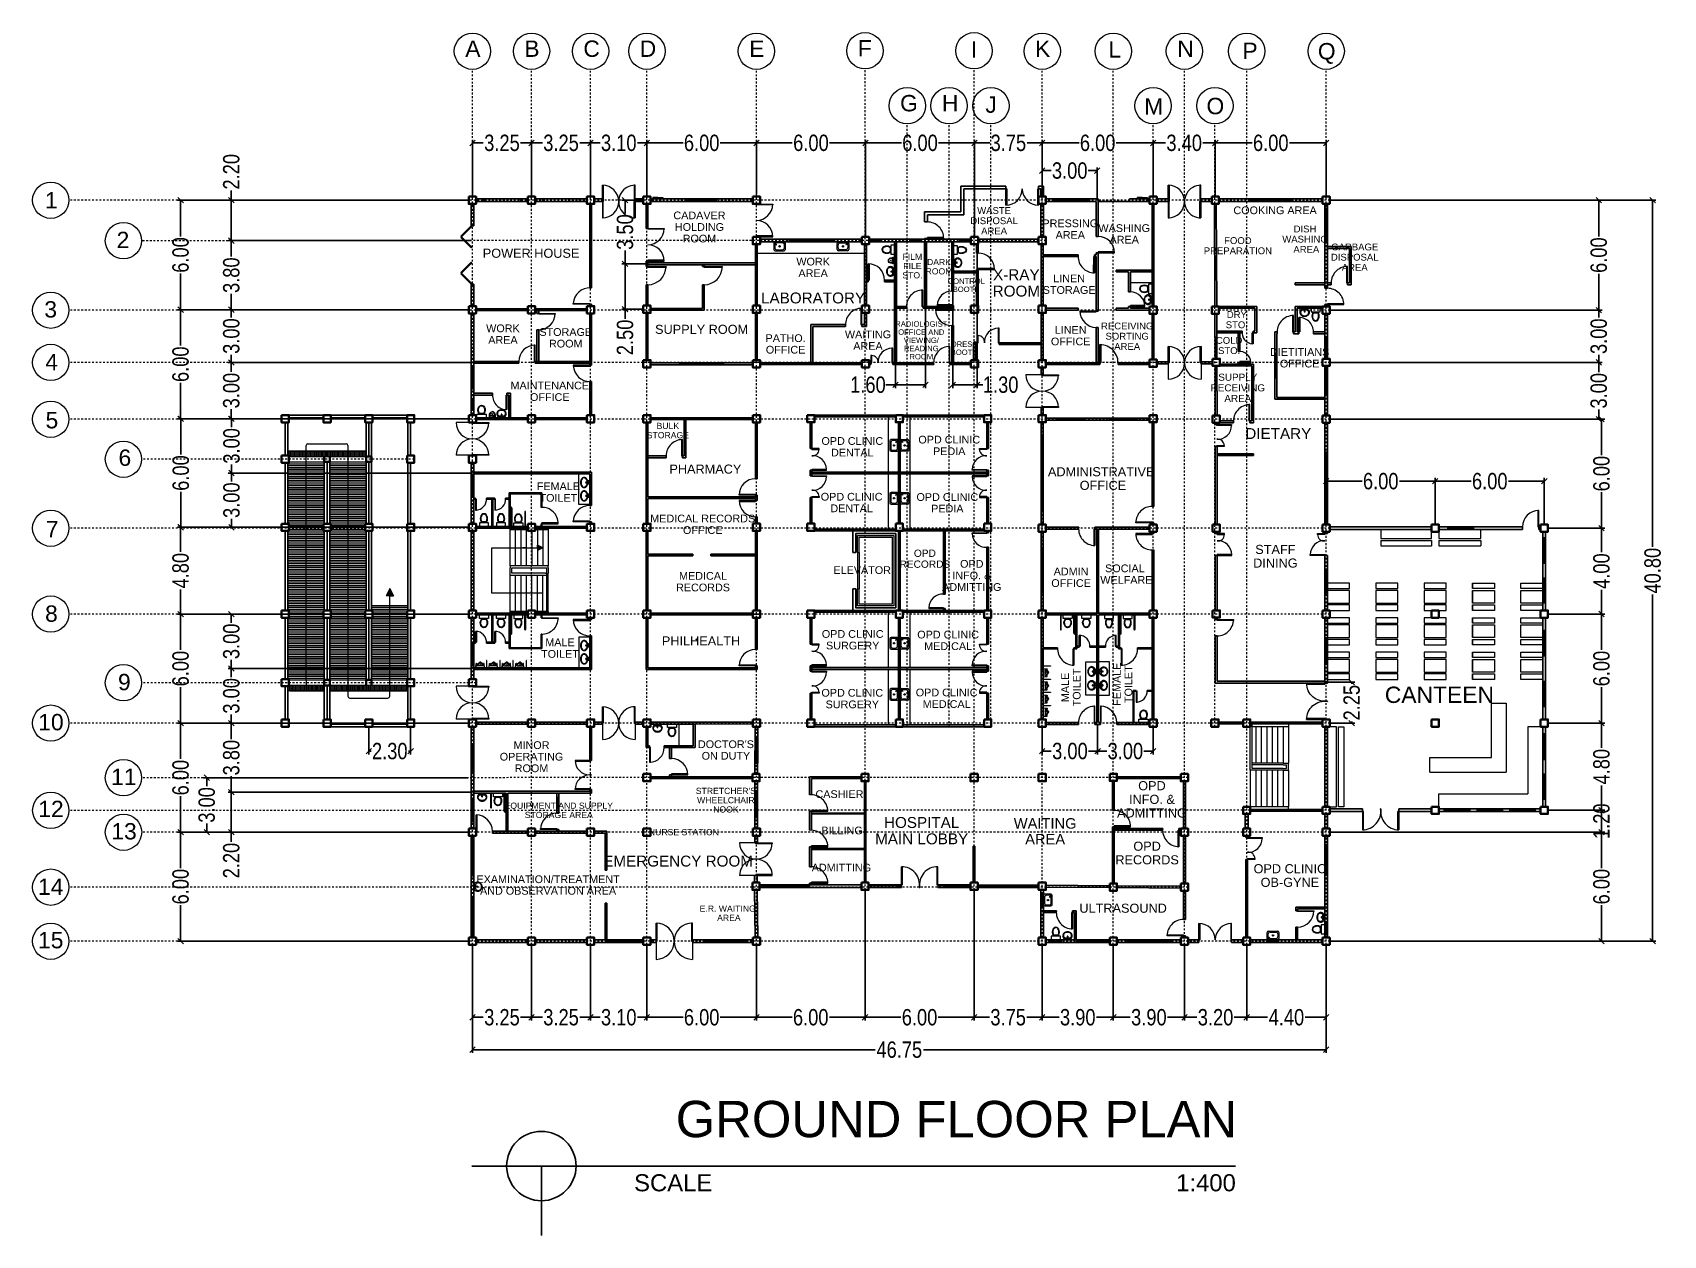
# Model space of a CAD drawing. Header units: millimetres. Extents: x 63005 to 126950, y 36019 to 74749.
# Drawn here: x 63039 to 63128.7, y 36284.7 to 36350.8 of the extents above; entities that cross this region are included whole.
import ezdxf

# ---------------------------------------------------------------- set-up
doc = ezdxf.new("R2010")
doc.units = ezdxf.units.MM
doc.header["$LTSCALE"] = 0.04
doc.linetypes.add('HIDDEN2', pattern=[0.1875, 0.125, -0.0625])
doc.linetypes.add('PHANTOM', pattern=[2.5, 1.25, -0.25, 0.25, -0.25, 0.25, -0.25])
doc.styles.get("Standard").update_dxf_attribs({"font": 'arial.ttf', "width": 0.8})
doc.styles.add('SWISSLT175', font='swissl.ttf', dxfattribs={"height": 0.175})
doc.dimstyles.new('dimension', dxfattribs={"dimtxt": 0.9, "dimasz": 0.3, "dimexe": 0.18, "dimexo": 0.0625, "dimgap": 0.09, "dimtad": 0, "dimzin": 0, "dimdsep": 46, "dimtxsty": 'Standard', "dimblk": 'OBLIQUE', "dimcen": 0.09, "dimclrd": 256, "dimclre": 256, "dimclrt": 256, "dimadec": 0, "dimazin": 0, "dimtfac": 1, "dimtofl": 0, "dimtmove": 0, "dimatfit": 3, "dimldrblk": 'OBLIQUE', "dimfxl": 1, "dimtolj": 1, "dimtzin": 0, "dimarcsym": 0})

msp = doc.modelspace()

# ---------------------------------------------------------------- texts
at = {"color": 0, "lineweight": 5, "transparency": 33554687}
for s, p in [('A', (63062.777, 36349.511)), ('B', (63066.027, 36349.511)), ('C', (63069.277, 36349.511)), ('D', (63072.377, 36349.511)), ('E', (63078.402, 36349.511)), ('F', (63084.377, 36349.536)), ('I', (63090.598, 36349.459)), ('K', (63094.127, 36349.511)), ('L', (63098.164, 36349.47)), ('N', (63101.952, 36349.511)), ('P', (63105.54, 36349.393)), ('Q', (63109.689, 36349.372)), ('G', (63086.702, 36346.513)), ('H', (63089.002, 36346.513)), ('J', (63091.396, 36346.431)), ('M', (63100.136, 36346.334)), ('O', (63103.561, 36346.355)), ('1', (63039.649, 36341.167)), ('2', (63043.594, 36338.987)), ('3', (63039.618, 36335.166)), ('4', (63039.671, 36332.268)), ('5', (63039.684, 36329.066)), ('6', (63043.698, 36327.004)), ('7', (63039.702, 36323.073)), ('8', (63039.657, 36318.423)), ('9', (63043.67, 36314.656)), ('10', (63039.282, 36312.45)), ('11', (63043.29, 36309.439)), ('12', (63039.283, 36307.674)), ('13', (63043.303, 36306.444)), ('14', (63039.27, 36303.394)), ('15', (63039.27, 36300.454))]:
    msp.add_text(s, height=0.9, dxfattribs=at).set_placement(p)
at = {"color": 0, "lineweight": -2}
for s, height, p in [('GROUND FLOOR PLAN', 2, (63074.358, 36290.058)), ('SCALE                                                                      1:400', 0.93948, (63072.067, 36287.081))]:
    msp.add_text(s, height=height, dxfattribs=at).set_placement(p)
at = {"color": 0, "lineweight": -2, "ltscale": 0.4, "attachment_point": 5, "line_spacing_factor": 0.9, "style": 'SWISSLT175'}
for s, insert, char_height in [('CADAVER \\PHOLDING\\PROOM', (63075.664, 36340.146), 0.425), ('WASTE^JDISPOSAL^JAREA', (63091.876, 36340.492), 0.375), ('COOKING AREA', (63107.336, 36341.064), 0.425), ('PRESSING\\PAREA', (63096.068, 36340.032), 0.425), ('WASHING\\PAREA', (63099.035, 36339.769), 0.425), ('DISH \\PWASHING\\P AREA', (63108.983, 36339.477), 0.375), ('FOOD \\PPREPARATION', (63105.289, 36339.117), 0.375), ('GARBAGE^JDISPOSAL^JAREA', (63111.717, 36338.487), 0.375), ('POWER HOUSE', (63066.4, 36338.701), 0.5), ('WORK\\PAREA', (63081.918, 36337.926), 0.425), ('FILM\\PFILE\\PSTO.', (63087.382, 36337.998), 0.34), ('DARK\\PROOM', (63088.843, 36337.961), 0.34), ('X-RAY \\PROOM', (63093.099, 36337.067), 0.6), ('LINEN\\PSTORAGE', (63096.004, 36336.998), 0.425), ('LABORATORY', (63081.915, 36336.239), 0.6), ('CONTROL\\PBOOTH', (63090.342, 36336.942), 0.3), ('WORK\\PAREA', (63064.851, 36334.253), 0.425), ('SUPPLY ROOM', (63075.782, 36334.513), 0.5), ('RADIOLOGIST\\POFFICE AND\\PVIEWING/\\PREADING\\PROOM', (63087.87, 36333.911), 0.3), ('LINEN\\POFFICE', (63096.089, 36334.165), 0.425), ('RECEIVING\\PSORTING\\PAREA', (63099.198, 36334.138), 0.375), ('DRY\\PSTO.', (63105.232, 36335.045), 0.375), ('STORAGE\\PROOM', (63068.307, 36334.046), 0.425), ('PATHO.\\POFFICE', (63080.404, 36333.71), 0.425), ('WAITING\\PAREA', (63084.936, 36333.92), 0.425), ('DRESS\\PBOOTH', (63090.236, 36333.476), 0.3), ('COLD\\PSTO.', (63104.808, 36333.624), 0.375), ('DIETITIANS \\POFFICE', (63108.688, 36332.947), 0.425), ('SUPPLY^JRECEIVING^JAREA', (63105.286, 36331.297), 0.39), ('MAINTENANCE\\POFFICE', (63067.428, 36331.104), 0.425), ('BULK\\PSTORAGE', (63073.926, 36328.944), 0.34), ('PHARMACY', (63075.99, 36326.822), 0.5), ('FEMALE\\PTOILET', (63067.902, 36325.558), 0.425), ('MEDICAL RECORDS\\POFFICE', (63075.844, 36323.784), 0.425), ('STAFF ^JDINING', (63107.351, 36322.026), 0.5), ('PHILHEALTH', (63075.75, 36317.369), 0.5), ('MALE\\PTOILET', (63067.989, 36316.971), 0.425), ('CANTEEN', (63116.377, 36314.399), 0.9), ('MINOR\\POPERATING\\PROOM', (63066.423, 36310.995), 0.425), ("DOCTOR'S\\PON DUTY", (63077.12, 36311.363), 0.425), ('OPD\\PINFO. &\\PADMITTING', (63100.561, 36308.648), 0.5), ("STRETCHER'S\\PWHEELCHAIR\\PNOOK", (63077.117, 36308.603), 0.34), ('CASHIER', (63083.367, 36308.935), 0.425), ('EQUIPMENT AND SUPPLY ^JSTORAGE AREA', (63067.923, 36308.046), 0.34), ('NURSE STATION', (63074.809, 36306.844), 0.34), ('BILLING', (63083.511, 36306.934), 0.425), ('WAITING^JAREA', (63094.685, 36306.893), 0.57785), ('OPD\\PRECORDS', (63100.294, 36305.694), 0.5), ('EMERGENCY ROOM', (63074.488, 36305.249), 0.6), ('ADMITTING', (63083.473, 36304.892), 0.425), ('OPD CLINIC\\POB-GYNE', (63108.151, 36304.455), 0.5), ('EXAMINATION/TREATMENT\\PAND OBSERVATION AREA', (63067.335, 36303.933), 0.425), ('E.R. WAITING^J AREA', (63077.217, 36302.384), 0.34), ('ULTRASOUND', (63098.974, 36302.657), 0.5)]:
    msp.add_mtext(s, dxfattribs=dict(at, insert=insert, char_height=char_height))
at = {"color": 0, "linetype": 'ByBlock', "lineweight": 9, "ltscale": 0.4, "char_height": 0.425, "attachment_point": 5, "line_spacing_factor": 0.9, "style": 'SWISSLT175'}
for s, insert in [('OPD CLINIC\\PDENTAL', (63084.074, 36328.053)), ('OPD CLINIC\\PPEDIA', (63089.407, 36328.128)), ('OPD CLINIC\\PDENTAL', (63084.037, 36324.985)), ('OPD CLINIC\\PPEDIA', (63089.303, 36324.968)), ('OPD\\PINFO. &\\PADMITTING', (63090.648, 36320.971)), ('OPD CLINIC\\PSURGERY', (63084.095, 36317.431)), ('OPD CLINIC\\PMEDICAL', (63089.346, 36317.397)), ('OPD CLINIC\\PSURGERY', (63084.073, 36314.193)), ('OPD CLINIC\\PMEDICAL', (63089.264, 36314.21))]:
    msp.add_mtext(s, dxfattribs=dict(at, insert=insert))
at = {"color": 0, "lineweight": 25, "ltscale": 0.4, "insert": (63107.512, 36328.781), "char_height": 0.6, "attachment_point": 5, "line_spacing_factor": 0.9, "style": 'SWISSLT175'}
msp.add_mtext('DIETARY', dxfattribs=at)
at = {"color": 0, "lineweight": -2, "ltscale": 0.4, "attachment_point": 5, "line_spacing_factor": 0.9, "style": 'SWISSLT175'}
for s, insert, char_height, rotation in [('ADMINISTRATIVE^J OFFICE', (63097.768, 36326.302), 0.5, 0.00019), ('ADMIN\\POFFICE', (63096.111, 36320.868), 0.425, 0.00019), ('SOCIAL\\P WELFARE', (63099.072, 36321.045), 0.425, 0.00019), ('MALE\\PTOILET', (63096.106, 36314.809), 0.425, 90.00019)]:
    msp.add_mtext(s, dxfattribs=dict(at, insert=insert, char_height=char_height, rotation=rotation))
at = {"color": 0, "linetype": 'ByBlock', "lineweight": 25, "ltscale": 0.4, "insert": (63088.066, 36321.892), "char_height": 0.4, "attachment_point": 5, "line_spacing_factor": 0.9, "style": 'SWISSLT175'}
msp.add_mtext('OPD\\PRECORDS', dxfattribs=at)
at = {"color": 0, "lineweight": 9, "ltscale": 0.4, "insert": (63084.618, 36321.262), "char_height": 0.425, "attachment_point": 5, "line_spacing_factor": 0.9, "style": 'SWISSLT175'}
msp.add_mtext('ELEVATOR', dxfattribs=at)
at = {"color": 0, "lineweight": -2, "ltscale": 0.4, "insert": (63075.859, 36320.627), "char_height": 0.425, "width": 5.30687, "attachment_point": 5, "line_spacing_factor": 0.9, "style": 'SWISSLT175'}
msp.add_mtext('MEDICAL ^JRECORDS', dxfattribs=at)
at = {"color": 0, "lineweight": 9, "ltscale": 0.4, "insert": (63098.952, 36314.99), "char_height": 0.425, "attachment_point": 5, "rotation": 90.00019, "line_spacing_factor": 0.9, "style": 'SWISSLT175'}
msp.add_mtext('FEMALE\\PTOILET', dxfattribs=at)
at = {"color": 0, "ltscale": 0.4, "insert": (63087.89, 36306.923), "char_height": 0.6, "attachment_point": 5, "line_spacing_factor": 0.9, "style": 'SWISSLT175'}
msp.add_mtext('HOSPITAL\\PMAIN LOBBY', dxfattribs=at)

# ---------------------------------------------------------------- blocks, each defined once
blk = doc.blocks.new('_Oblique')
at = {"color": 0, "linetype": 'ByBlock', "lineweight": -2}
blk.add_line((-0.5, -0.5), (0.5, 0.5), dxfattribs=at)
blk = doc.blocks.new('*D74')
at = {"lineweight": -2, "transparency": 16777216}
for p, q in [((63062.91, 36341.621), (63046.936, 36341.621)), ((63047.116, 36341.621), (63047.116, 36339.634)), ((63047.116, 36335.596), (63047.116, 36337.582)), ((63062.91, 36335.596), (63046.936, 36335.596))]:
    blk.add_line(p, q, dxfattribs=at)
at = {"layer": 'Defpoints', "color": 0, "lineweight": 25, "transparency": 16777216}
for p in [(63062.973, 36341.621), (63047.116, 36335.596), (63062.973, 36335.596)]:
    blk.add_point(p, dxfattribs=at)
at = {"lineweight": -2, "transparency": 16777216, "xscale": 0.3, "yscale": 0.3, "zscale": 0.3}
for p, rotation in [((63047.116, 36341.621), 90), ((63047.116, 36335.596), 270)]:
    blk.add_blockref('_Oblique', p, dxfattribs=dict(at, rotation=rotation))
at = {"lineweight": 5, "transparency": 16777216, "insert": (63047.116, 36338.608), "char_height": 0.9, "attachment_point": 5, "rotation": 90}
blk.add_mtext('\\A1;6.00', dxfattribs=at)
blk = doc.blocks.new('*D75')
at = {"lineweight": -2, "transparency": 16777216}
for p, q in [((63062.91, 36335.596), (63046.936, 36335.596)), ((63047.116, 36335.596), (63047.116, 36333.622)), ((63047.116, 36329.596), (63047.116, 36331.57)), ((63062.91, 36329.596), (63046.936, 36329.596))]:
    blk.add_line(p, q, dxfattribs=at)
at = {"layer": 'Defpoints', "color": 0, "lineweight": 25, "transparency": 16777216}
for p in [(63062.973, 36335.596), (63047.116, 36329.596), (63062.973, 36329.596)]:
    blk.add_point(p, dxfattribs=at)
at = {"lineweight": -2, "transparency": 16777216, "xscale": 0.3, "yscale": 0.3, "zscale": 0.3}
for p, rotation in [((63047.116, 36335.596), 90), ((63047.116, 36329.596), 270)]:
    blk.add_blockref('_Oblique', p, dxfattribs=dict(at, rotation=rotation))
at = {"lineweight": 5, "transparency": 16777216, "insert": (63047.116, 36332.596), "char_height": 0.9, "attachment_point": 5, "rotation": 90}
blk.add_mtext('\\A1;6.00', dxfattribs=at)
blk = doc.blocks.new('*D76')
at = {"lineweight": -2, "transparency": 16777216}
for p, q in [((63062.91, 36329.596), (63046.948, 36329.596)), ((63047.128, 36329.596), (63047.128, 36327.634)), ((63047.128, 36323.621), (63047.128, 36325.582)), ((63062.91, 36323.621), (63046.948, 36323.621))]:
    blk.add_line(p, q, dxfattribs=at)
at = {"layer": 'Defpoints', "color": 0, "lineweight": 25, "transparency": 16777216}
for p in [(63062.973, 36329.596), (63047.128, 36323.621), (63062.973, 36323.621)]:
    blk.add_point(p, dxfattribs=at)
at = {"lineweight": -2, "transparency": 16777216, "xscale": 0.3, "yscale": 0.3, "zscale": 0.3}
for p, rotation in [((63047.128, 36329.596), 90), ((63047.128, 36323.621), 270)]:
    blk.add_blockref('_Oblique', p, dxfattribs=dict(at, rotation=rotation))
at = {"lineweight": 5, "transparency": 16777216, "insert": (63047.128, 36326.608), "char_height": 0.9, "attachment_point": 5, "rotation": 90}
blk.add_mtext('\\A1;6.00', dxfattribs=at)
blk = doc.blocks.new('*D77')
at = {"lineweight": -2, "transparency": 16777216}
for p, q in [((63062.91, 36323.621), (63046.936, 36323.621)), ((63047.116, 36323.621), (63047.116, 36322.272)), ((63047.116, 36318.846), (63047.116, 36320.195)), ((63062.91, 36318.846), (63046.936, 36318.846))]:
    blk.add_line(p, q, dxfattribs=at)
at = {"layer": 'Defpoints', "color": 0, "lineweight": 25, "transparency": 16777216}
for p in [(63062.973, 36323.621), (63047.116, 36318.846), (63062.973, 36318.846)]:
    blk.add_point(p, dxfattribs=at)
at = {"lineweight": -2, "transparency": 16777216, "xscale": 0.3, "yscale": 0.3, "zscale": 0.3}
for p, rotation in [((63047.116, 36323.621), 90), ((63047.116, 36318.846), 270)]:
    blk.add_blockref('_Oblique', p, dxfattribs=dict(at, rotation=rotation))
at = {"lineweight": 5, "transparency": 16777216, "insert": (63047.116, 36321.233), "char_height": 0.9, "attachment_point": 5, "rotation": 90}
blk.add_mtext('\\A1;4.80', dxfattribs=at)
blk = doc.blocks.new('*D78')
at = {"lineweight": -2, "transparency": 16777216}
for p, q in [((63062.91, 36318.846), (63046.936, 36318.846)), ((63047.116, 36318.846), (63047.116, 36316.872)), ((63047.116, 36312.846), (63047.116, 36314.82)), ((63062.91, 36312.846), (63046.936, 36312.846))]:
    blk.add_line(p, q, dxfattribs=at)
at = {"layer": 'Defpoints', "color": 0, "lineweight": 25, "transparency": 16777216}
for p in [(63062.973, 36318.846), (63047.116, 36312.846), (63062.973, 36312.846)]:
    blk.add_point(p, dxfattribs=at)
at = {"lineweight": -2, "transparency": 16777216, "xscale": 0.3, "yscale": 0.3, "zscale": 0.3}
for p, rotation in [((63047.116, 36318.846), 90), ((63047.116, 36312.846), 270)]:
    blk.add_blockref('_Oblique', p, dxfattribs=dict(at, rotation=rotation))
at = {"lineweight": 5, "transparency": 16777216, "insert": (63047.116, 36315.846), "char_height": 0.9, "attachment_point": 5, "rotation": 90}
blk.add_mtext('\\A1;6.00', dxfattribs=at)
blk = doc.blocks.new('*D79')
at = {"lineweight": -2, "transparency": 16777216}
for p, q in [((63062.91, 36312.846), (63046.936, 36312.846)), ((63047.116, 36312.846), (63047.116, 36310.872)), ((63047.116, 36306.846), (63047.116, 36308.82)), ((63062.91, 36306.846), (63046.936, 36306.846))]:
    blk.add_line(p, q, dxfattribs=at)
at = {"layer": 'Defpoints', "color": 0, "lineweight": 25, "transparency": 16777216}
for p in [(63062.973, 36312.846), (63047.116, 36306.846), (63062.973, 36306.846)]:
    blk.add_point(p, dxfattribs=at)
at = {"lineweight": -2, "transparency": 16777216, "xscale": 0.3, "yscale": 0.3, "zscale": 0.3}
for p, rotation in [((63047.116, 36312.846), 90), ((63047.116, 36306.846), 270)]:
    blk.add_blockref('_Oblique', p, dxfattribs=dict(at, rotation=rotation))
at = {"lineweight": 5, "transparency": 16777216, "insert": (63047.116, 36309.846), "char_height": 0.9, "attachment_point": 5, "rotation": 90}
blk.add_mtext('\\A1;6.00', dxfattribs=at)
blk = doc.blocks.new('*D80')
at = {"lineweight": -2, "transparency": 16777216}
for p, q in [((63062.91, 36306.846), (63046.936, 36306.846)), ((63047.116, 36306.846), (63047.116, 36304.872)), ((63047.116, 36300.846), (63047.116, 36302.82)), ((63062.91, 36300.846), (63046.936, 36300.846))]:
    blk.add_line(p, q, dxfattribs=at)
at = {"layer": 'Defpoints', "color": 0, "lineweight": 25, "transparency": 16777216}
for p in [(63062.973, 36306.846), (63047.116, 36300.846), (63062.973, 36300.846)]:
    blk.add_point(p, dxfattribs=at)
at = {"lineweight": -2, "transparency": 16777216, "xscale": 0.3, "yscale": 0.3, "zscale": 0.3}
for p, rotation in [((63047.116, 36306.846), 90), ((63047.116, 36300.846), 270)]:
    blk.add_blockref('_Oblique', p, dxfattribs=dict(at, rotation=rotation))
at = {"lineweight": 5, "transparency": 16777216, "insert": (63047.116, 36303.846), "char_height": 0.9, "attachment_point": 5, "rotation": 90}
blk.add_mtext('\\A1;6.00', dxfattribs=at)
blk = doc.blocks.new('*D81')
at = {"lineweight": -2, "transparency": 16777216}
for p, q in [((63062.91, 36312.846), (63049.726, 36312.846)), ((63049.906, 36312.846), (63049.906, 36311.969)), ((63049.906, 36309.046), (63049.906, 36309.922)), ((63063.185, 36309.046), (63049.726, 36309.046))]:
    blk.add_line(p, q, dxfattribs=at)
at = {"layer": 'Defpoints', "color": 0, "lineweight": 25, "transparency": 16777216}
for p in [(63049.906, 36312.846), (63062.973, 36312.846), (63063.248, 36309.046)]:
    blk.add_point(p, dxfattribs=at)
at = {"lineweight": -2, "transparency": 16777216, "xscale": 0.3, "yscale": 0.3, "zscale": 0.3}
for p, rotation in [((63049.906, 36312.846), 90), ((63049.906, 36309.046), 270)]:
    blk.add_blockref('_Oblique', p, dxfattribs=dict(at, rotation=rotation))
at = {"lineweight": 5, "transparency": 16777216, "insert": (63049.906, 36310.946), "char_height": 0.9, "attachment_point": 5, "rotation": 90}
blk.add_mtext('\\A1;3.80', dxfattribs=at)
blk = doc.blocks.new('*D82')
at = {"lineweight": -2, "transparency": 16777216}
for p, q in [((63063.185, 36309.046), (63049.726, 36309.046)), ((63049.906, 36309.046), (63049.906, 36306.846)), ((63062.91, 36306.846), (63049.726, 36306.846)), ((63049.906, 36306.846), (63049.906, 36306.311))]:
    blk.add_line(p, q, dxfattribs=at)
at = {"layer": 'Defpoints', "color": 0, "lineweight": 25, "transparency": 16777216}
for p in [(63063.248, 36309.046), (63049.906, 36306.846), (63062.973, 36306.846)]:
    blk.add_point(p, dxfattribs=at)
at = {"lineweight": -2, "transparency": 16777216, "xscale": 0.3, "yscale": 0.3, "zscale": 0.3}
for p, rotation in [((63049.906, 36309.046), 90), ((63049.906, 36306.846), 270)]:
    blk.add_blockref('_Oblique', p, dxfattribs=dict(at, rotation=rotation))
at = {"lineweight": 5, "transparency": 16777216, "insert": (63049.906, 36305.281), "char_height": 0.9, "attachment_point": 5, "rotation": 90}
blk.add_mtext('\\A1;2.20', dxfattribs=at)
blk = doc.blocks.new('*D83')
at = {"lineweight": -2, "transparency": 16777216}
for p, q in [((63062.91, 36335.596), (63049.726, 36335.596)), ((63049.906, 36335.596), (63049.906, 36335.169)), ((63049.906, 36332.696), (63049.906, 36333.122)), ((63063.185, 36332.696), (63049.726, 36332.696))]:
    blk.add_line(p, q, dxfattribs=at)
at = {"layer": 'Defpoints', "color": 0, "lineweight": 25, "transparency": 16777216}
for p in [(63049.906, 36335.596), (63062.973, 36335.596), (63063.248, 36332.696)]:
    blk.add_point(p, dxfattribs=at)
at = {"lineweight": -2, "transparency": 16777216, "xscale": 0.3, "yscale": 0.3, "zscale": 0.3}
for p, rotation in [((63049.906, 36335.596), 90), ((63049.906, 36332.696), 270)]:
    blk.add_blockref('_Oblique', p, dxfattribs=dict(at, rotation=rotation))
at = {"lineweight": 5, "transparency": 16777216, "insert": (63049.906, 36334.146), "char_height": 0.9, "attachment_point": 5, "rotation": 90}
blk.add_mtext('\\A1;3.00', dxfattribs=at)
blk = doc.blocks.new('*D84')
at = {"lineweight": -2, "transparency": 16777216}
for p, q in [((63063.185, 36332.696), (63049.726, 36332.696)), ((63049.906, 36332.696), (63049.906, 36332.169)), ((63062.91, 36329.596), (63049.726, 36329.596)), ((63049.906, 36329.596), (63049.906, 36330.122))]:
    blk.add_line(p, q, dxfattribs=at)
at = {"layer": 'Defpoints', "color": 0, "lineweight": 25, "transparency": 16777216}
for p in [(63049.906, 36332.696), (63063.248, 36332.696), (63062.973, 36329.596)]:
    blk.add_point(p, dxfattribs=at)
at = {"lineweight": -2, "transparency": 16777216, "xscale": 0.3, "yscale": 0.3, "zscale": 0.3}
for p, rotation in [((63049.906, 36332.696), 90), ((63049.906, 36329.596), 270)]:
    blk.add_blockref('_Oblique', p, dxfattribs=dict(at, rotation=rotation))
at = {"lineweight": 5, "transparency": 16777216, "insert": (63049.906, 36331.146), "char_height": 0.9, "attachment_point": 5, "rotation": 90}
blk.add_mtext('\\A1;3.00', dxfattribs=at)
blk = doc.blocks.new('*D85')
at = {"lineweight": -2, "transparency": 16777216}
for p, q in [((63062.91, 36329.596), (63049.739, 36329.596)), ((63049.919, 36329.596), (63049.919, 36329.126)), ((63063.185, 36326.608), (63049.739, 36326.608)), ((63049.919, 36326.608), (63049.919, 36327.078))]:
    blk.add_line(p, q, dxfattribs=at)
at = {"layer": 'Defpoints', "color": 0, "lineweight": 25, "transparency": 16777216}
for p in [(63062.973, 36329.596), (63049.919, 36326.608), (63063.248, 36326.608)]:
    blk.add_point(p, dxfattribs=at)
at = {"lineweight": -2, "transparency": 16777216, "xscale": 0.3, "yscale": 0.3, "zscale": 0.3}
for p, rotation in [((63049.919, 36329.596), 90), ((63049.919, 36326.608), 270)]:
    blk.add_blockref('_Oblique', p, dxfattribs=dict(at, rotation=rotation))
at = {"lineweight": 5, "transparency": 16777216, "insert": (63049.919, 36328.102), "char_height": 0.9, "attachment_point": 5, "rotation": 90}
blk.add_mtext('\\A1;3.00', dxfattribs=at)
blk = doc.blocks.new('*D86')
at = {"lineweight": -2, "transparency": 16777216}
for p, q in [((63063.185, 36326.608), (63049.737, 36326.608)), ((63049.917, 36326.608), (63049.917, 36326.138)), ((63049.917, 36323.621), (63049.917, 36324.091)), ((63062.91, 36323.621), (63049.737, 36323.621))]:
    blk.add_line(p, q, dxfattribs=at)
at = {"layer": 'Defpoints', "color": 0, "lineweight": 25, "transparency": 16777216}
for p in [(63063.248, 36326.608), (63049.917, 36323.621), (63062.973, 36323.621)]:
    blk.add_point(p, dxfattribs=at)
at = {"lineweight": -2, "transparency": 16777216, "xscale": 0.3, "yscale": 0.3, "zscale": 0.3}
for p, rotation in [((63049.917, 36326.608), 90), ((63049.917, 36323.621), 270)]:
    blk.add_blockref('_Oblique', p, dxfattribs=dict(at, rotation=rotation))
at = {"lineweight": 5, "transparency": 16777216, "insert": (63049.917, 36325.114), "char_height": 0.9, "attachment_point": 5, "rotation": 90}
blk.add_mtext('\\A1;3.00', dxfattribs=at)
blk = doc.blocks.new('*D87')
at = {"lineweight": -2, "transparency": 16777216}
for p, q in [((63062.91, 36318.846), (63049.726, 36318.846)), ((63049.906, 36318.846), (63049.906, 36318.369)), ((63063.185, 36315.846), (63049.726, 36315.846)), ((63049.906, 36315.846), (63049.906, 36316.322))]:
    blk.add_line(p, q, dxfattribs=at)
at = {"layer": 'Defpoints', "color": 0, "lineweight": 25, "transparency": 16777216}
for p in [(63062.973, 36318.846), (63049.906, 36315.846), (63063.248, 36315.846)]:
    blk.add_point(p, dxfattribs=at)
at = {"lineweight": -2, "transparency": 16777216, "xscale": 0.3, "yscale": 0.3, "zscale": 0.3}
for p, rotation in [((63049.906, 36318.846), 90), ((63049.906, 36315.846), 270)]:
    blk.add_blockref('_Oblique', p, dxfattribs=dict(at, rotation=rotation))
at = {"lineweight": 5, "transparency": 16777216, "insert": (63049.906, 36317.346), "char_height": 0.9, "attachment_point": 5, "rotation": 90}
blk.add_mtext('\\A1;3.00', dxfattribs=at)
blk = doc.blocks.new('*D88')
at = {"lineweight": -2, "transparency": 16777216}
for p, q in [((63063.185, 36315.846), (63049.726, 36315.846)), ((63049.906, 36315.846), (63049.906, 36315.369)), ((63049.906, 36312.846), (63049.906, 36313.322)), ((63062.91, 36312.846), (63049.726, 36312.846))]:
    blk.add_line(p, q, dxfattribs=at)
at = {"layer": 'Defpoints', "color": 0, "lineweight": 25, "transparency": 16777216}
for p in [(63063.248, 36315.846), (63049.906, 36312.846), (63062.973, 36312.846)]:
    blk.add_point(p, dxfattribs=at)
at = {"lineweight": -2, "transparency": 16777216, "xscale": 0.3, "yscale": 0.3, "zscale": 0.3}
for p, rotation in [((63049.906, 36315.846), 90), ((63049.906, 36312.846), 270)]:
    blk.add_blockref('_Oblique', p, dxfattribs=dict(at, rotation=rotation))
at = {"lineweight": 5, "transparency": 16777216, "insert": (63049.906, 36314.346), "char_height": 0.9, "attachment_point": 5, "rotation": 90}
blk.add_mtext('\\A1;3.00', dxfattribs=at)
blk = doc.blocks.new('*D89')
at = {"lineweight": -2, "transparency": 16777216}
for p, q in [((63110.41, 36341.624), (63125.326, 36341.624)), ((63125.146, 36341.624), (63125.146, 36339.624)), ((63125.146, 36335.574), (63125.146, 36337.573)), ((63110.41, 36335.574), (63125.326, 36335.574))]:
    blk.add_line(p, q, dxfattribs=at)
at = {"layer": 'Defpoints', "color": 0, "lineweight": 25, "transparency": 16777216}
for p in [(63110.348, 36341.624), (63110.348, 36335.574), (63125.146, 36335.574)]:
    blk.add_point(p, dxfattribs=at)
at = {"lineweight": -2, "transparency": 16777216, "xscale": 0.3, "yscale": 0.3, "zscale": 0.3}
for p, rotation in [((63125.146, 36341.624), 90), ((63125.146, 36335.574), 270)]:
    blk.add_blockref('_Oblique', p, dxfattribs=dict(at, rotation=rotation))
at = {"lineweight": 5, "transparency": 16777216, "insert": (63125.146, 36338.599), "char_height": 0.9, "attachment_point": 5, "rotation": 90}
blk.add_mtext('\\A1;6.00', dxfattribs=at)
blk = doc.blocks.new('*D90')
at = {"lineweight": -2, "transparency": 16777216}
for p, q in [((63110.41, 36335.574), (63125.326, 36335.574)), ((63125.146, 36335.574), (63125.146, 36335.16)), ((63125.146, 36332.699), (63125.146, 36333.113)), ((63110.41, 36332.699), (63125.326, 36332.699))]:
    blk.add_line(p, q, dxfattribs=at)
at = {"layer": 'Defpoints', "color": 0, "lineweight": 25, "transparency": 16777216}
for p in [(63110.348, 36335.574), (63110.348, 36332.699), (63125.146, 36332.699)]:
    blk.add_point(p, dxfattribs=at)
at = {"lineweight": -2, "transparency": 16777216, "xscale": 0.3, "yscale": 0.3, "zscale": 0.3}
for p, rotation in [((63125.146, 36335.574), 90), ((63125.146, 36332.699), 270)]:
    blk.add_blockref('_Oblique', p, dxfattribs=dict(at, rotation=rotation))
at = {"lineweight": 5, "transparency": 16777216, "insert": (63125.146, 36334.136), "char_height": 0.9, "attachment_point": 5, "rotation": 90}
blk.add_mtext('\\A1;3.00', dxfattribs=at)
blk = doc.blocks.new('*D91')
at = {"lineweight": -2, "transparency": 16777216}
for p, q in [((63110.41, 36332.699), (63125.326, 36332.699)), ((63125.146, 36332.699), (63125.146, 36332.16)), ((63110.41, 36329.574), (63125.326, 36329.574)), ((63125.146, 36329.574), (63125.146, 36330.113))]:
    blk.add_line(p, q, dxfattribs=at)
at = {"layer": 'Defpoints', "color": 0, "lineweight": 25, "transparency": 16777216}
for p in [(63110.348, 36332.699), (63110.348, 36329.574), (63125.146, 36329.574)]:
    blk.add_point(p, dxfattribs=at)
at = {"lineweight": -2, "transparency": 16777216, "xscale": 0.3, "yscale": 0.3, "zscale": 0.3}
for p, rotation in [((63125.146, 36332.699), 90), ((63125.146, 36329.574), 270)]:
    blk.add_blockref('_Oblique', p, dxfattribs=dict(at, rotation=rotation))
at = {"lineweight": 5, "transparency": 16777216, "insert": (63125.146, 36331.136), "char_height": 0.9, "attachment_point": 5, "rotation": 90}
blk.add_mtext('\\A1;3.00', dxfattribs=at)
blk = doc.blocks.new('*D92')
at = {"lineweight": -2, "transparency": 16777216}
for p, q in [((63110.41, 36329.574), (63125.476, 36329.574)), ((63125.296, 36329.574), (63125.296, 36327.599)), ((63125.296, 36323.574), (63125.296, 36325.548)), ((63122.41, 36323.574), (63125.476, 36323.574))]:
    blk.add_line(p, q, dxfattribs=at)
at = {"layer": 'Defpoints', "color": 0, "lineweight": 25, "transparency": 16777216}
for p in [(63110.348, 36329.574), (63122.348, 36323.574), (63125.296, 36323.574)]:
    blk.add_point(p, dxfattribs=at)
at = {"lineweight": -2, "transparency": 16777216, "xscale": 0.3, "yscale": 0.3, "zscale": 0.3}
for p, rotation in [((63125.296, 36329.574), 90), ((63125.296, 36323.574), 270)]:
    blk.add_blockref('_Oblique', p, dxfattribs=dict(at, rotation=rotation))
at = {"lineweight": 5, "transparency": 16777216, "insert": (63125.296, 36326.574), "char_height": 0.9, "attachment_point": 5, "rotation": 90}
blk.add_mtext('\\A1;6.00', dxfattribs=at)
blk = doc.blocks.new('*D93')
at = {"lineweight": -2, "transparency": 16777216}
for p, q in [((63122.41, 36323.574), (63125.476, 36323.574)), ((63125.296, 36323.574), (63125.296, 36322.25)), ((63125.296, 36318.849), (63125.296, 36320.173)), ((63122.41, 36318.849), (63125.476, 36318.849))]:
    blk.add_line(p, q, dxfattribs=at)
at = {"layer": 'Defpoints', "color": 0, "lineweight": 25, "transparency": 16777216}
for p in [(63122.348, 36323.574), (63122.348, 36318.849), (63125.296, 36318.849)]:
    blk.add_point(p, dxfattribs=at)
at = {"lineweight": -2, "transparency": 16777216, "xscale": 0.3, "yscale": 0.3, "zscale": 0.3}
for p, rotation in [((63125.296, 36323.574), 90), ((63125.296, 36318.849), 270)]:
    blk.add_blockref('_Oblique', p, dxfattribs=dict(at, rotation=rotation))
at = {"lineweight": 5, "transparency": 16777216, "insert": (63125.296, 36321.211), "char_height": 0.9, "attachment_point": 5, "rotation": 90}
blk.add_mtext('\\A1;4.00 ', dxfattribs=at)
blk = doc.blocks.new('*D94')
at = {"lineweight": -2, "transparency": 16777216}
for p, q in [((63122.41, 36318.849), (63125.476, 36318.849)), ((63125.296, 36318.849), (63125.296, 36316.874)), ((63125.296, 36312.848), (63125.296, 36314.822)), ((63122.41, 36312.848), (63125.476, 36312.848))]:
    blk.add_line(p, q, dxfattribs=at)
at = {"layer": 'Defpoints', "color": 0, "lineweight": 25, "transparency": 16777216}
for p in [(63122.348, 36318.849), (63122.348, 36312.848), (63125.296, 36312.848)]:
    blk.add_point(p, dxfattribs=at)
at = {"lineweight": -2, "transparency": 16777216, "xscale": 0.3, "yscale": 0.3, "zscale": 0.3}
for p, rotation in [((63125.296, 36318.849), 90), ((63125.296, 36312.848), 270)]:
    blk.add_blockref('_Oblique', p, dxfattribs=dict(at, rotation=rotation))
at = {"lineweight": 5, "transparency": 16777216, "insert": (63125.296, 36315.848), "char_height": 0.9, "attachment_point": 5, "rotation": 90}
blk.add_mtext('\\A1;6.00', dxfattribs=at)
blk = doc.blocks.new('*D95')
at = {"lineweight": -2, "transparency": 16777216}
for p, q in [((63122.41, 36312.848), (63125.476, 36312.848)), ((63125.296, 36312.848), (63125.296, 36311.486)), ((63125.296, 36308.048), (63125.296, 36309.409)), ((63122.41, 36308.048), (63125.476, 36308.048))]:
    blk.add_line(p, q, dxfattribs=at)
at = {"layer": 'Defpoints', "color": 0, "lineweight": 25, "transparency": 16777216}
for p in [(63122.348, 36312.848), (63122.348, 36308.048), (63125.296, 36308.048)]:
    blk.add_point(p, dxfattribs=at)
at = {"lineweight": -2, "transparency": 16777216, "xscale": 0.3, "yscale": 0.3, "zscale": 0.3}
for p, rotation in [((63125.296, 36312.848), 90), ((63125.296, 36308.048), 270)]:
    blk.add_blockref('_Oblique', p, dxfattribs=dict(at, rotation=rotation))
at = {"lineweight": 5, "transparency": 16777216, "insert": (63125.296, 36310.448), "char_height": 0.9, "attachment_point": 5, "rotation": 90}
blk.add_mtext('\\A1;4.80', dxfattribs=at)
blk = doc.blocks.new('*D96')
at = {"lineweight": -2, "transparency": 16777216}
for p, q in [((63122.473, 36308.048), (63125.476, 36308.048)), ((63125.296, 36306.846), (63125.296, 36308.048)), ((63110.41, 36306.846), (63125.476, 36306.846))]:
    blk.add_line(p, q, dxfattribs=at)
at = {"layer": 'Defpoints', "color": 0, "lineweight": 25, "transparency": 16777216}
for p in [(63122.41, 36308.048), (63125.296, 36308.048), (63110.348, 36306.846)]:
    blk.add_point(p, dxfattribs=at)
at = {"lineweight": -2, "transparency": 16777216, "xscale": 0.3, "yscale": 0.3, "zscale": 0.3}
for p, rotation in [((63125.296, 36308.048), 90), ((63125.296, 36306.846), 270)]:
    blk.add_blockref('_Oblique', p, dxfattribs=dict(at, rotation=rotation))
at = {"lineweight": 5, "transparency": 16777216, "insert": (63125.296, 36307.447), "char_height": 0.9, "attachment_point": 5, "rotation": 90}
blk.add_mtext('\\A1;1.20', dxfattribs=at)
blk = doc.blocks.new('*D97')
at = {"lineweight": -2, "transparency": 16777216}
for p, q in [((63110.41, 36306.846), (63125.476, 36306.846)), ((63125.296, 36306.846), (63125.296, 36304.872)), ((63125.296, 36300.846), (63125.296, 36302.82)), ((63110.41, 36300.846), (63125.476, 36300.846))]:
    blk.add_line(p, q, dxfattribs=at)
at = {"layer": 'Defpoints', "color": 0, "lineweight": 25, "transparency": 16777216}
for p in [(63110.348, 36306.846), (63110.348, 36300.846), (63125.296, 36300.846)]:
    blk.add_point(p, dxfattribs=at)
at = {"lineweight": -2, "transparency": 16777216, "xscale": 0.3, "yscale": 0.3, "zscale": 0.3}
for p, rotation in [((63125.296, 36306.846), 90), ((63125.296, 36300.846), 270)]:
    blk.add_blockref('_Oblique', p, dxfattribs=dict(at, rotation=rotation))
at = {"lineweight": 5, "transparency": 16777216, "insert": (63125.296, 36303.846), "char_height": 0.9, "attachment_point": 5, "rotation": 90}
blk.add_mtext('\\A1;6.00', dxfattribs=at)
blk = doc.blocks.new('*D98')
at = {"lineweight": -2, "transparency": 16777216}
for p, q in [((63110.41, 36341.624), (63128.29, 36341.624)), ((63128.11, 36341.624), (63128.11, 36322.553)), ((63128.11, 36300.846), (63128.11, 36319.917)), ((63110.41, 36300.846), (63128.29, 36300.846))]:
    blk.add_line(p, q, dxfattribs=at)
at = {"layer": 'Defpoints', "color": 0, "lineweight": 25, "transparency": 16777216}
for p in [(63110.348, 36341.624), (63110.348, 36300.846), (63128.11, 36300.846)]:
    blk.add_point(p, dxfattribs=at)
at = {"lineweight": -2, "transparency": 16777216, "xscale": 0.3, "yscale": 0.3, "zscale": 0.3}
for p, rotation in [((63128.11, 36341.624), 90), ((63128.11, 36300.846), 270)]:
    blk.add_blockref('_Oblique', p, dxfattribs=dict(at, rotation=rotation))
at = {"lineweight": 5, "transparency": 16777216, "insert": (63128.11, 36321.235), "char_height": 0.9, "attachment_point": 5, "rotation": 90}
blk.add_mtext('\\A1;40.80', dxfattribs=at)
blk = doc.blocks.new('*D99')
at = {"lineweight": -2, "transparency": 16777216}
for p, q in [((63063.173, 36341.883), (63063.173, 36344.954)), ((63063.173, 36344.774), (63063.77, 36344.774)), ((63066.423, 36344.774), (63065.825, 36344.774)), ((63066.423, 36341.883), (63066.423, 36344.954))]:
    blk.add_line(p, q, dxfattribs=at)
at = {"layer": 'Defpoints', "color": 0, "lineweight": 25, "transparency": 16777216}
for p in [(63066.423, 36344.774), (63063.173, 36341.821), (63066.423, 36341.821)]:
    blk.add_point(p, dxfattribs=at)
at = {"lineweight": -2, "transparency": 16777216, "xscale": 0.3, "yscale": 0.3, "zscale": 0.3, "rotation": 180}
blk.add_blockref('_Oblique', (63063.173, 36344.774), dxfattribs=at)
at = {"lineweight": -2, "transparency": 16777216, "xscale": 0.3, "yscale": 0.3, "zscale": 0.3}
blk.add_blockref('_Oblique', (63066.423, 36344.774), dxfattribs=at)
at = {"lineweight": 5, "transparency": 16777216, "insert": (63064.798, 36344.774), "char_height": 0.9, "attachment_point": 5}
blk.add_mtext('\\A1;3.25', dxfattribs=at)
blk = doc.blocks.new('*D100')
at = {"lineweight": -2, "transparency": 16777216}
for p, q in [((63066.423, 36341.883), (63066.423, 36344.954)), ((63066.423, 36344.774), (63067.02, 36344.774)), ((63069.673, 36344.774), (63069.075, 36344.774)), ((63069.673, 36341.883), (63069.673, 36344.954))]:
    blk.add_line(p, q, dxfattribs=at)
at = {"layer": 'Defpoints', "color": 0, "lineweight": 25, "transparency": 16777216}
for p in [(63069.673, 36344.774), (63066.423, 36341.821), (63069.673, 36341.821)]:
    blk.add_point(p, dxfattribs=at)
at = {"lineweight": -2, "transparency": 16777216, "xscale": 0.3, "yscale": 0.3, "zscale": 0.3, "rotation": 180}
blk.add_blockref('_Oblique', (63066.423, 36344.774), dxfattribs=at)
at = {"lineweight": -2, "transparency": 16777216, "xscale": 0.3, "yscale": 0.3, "zscale": 0.3}
blk.add_blockref('_Oblique', (63069.673, 36344.774), dxfattribs=at)
at = {"lineweight": 5, "transparency": 16777216, "insert": (63068.048, 36344.774), "char_height": 0.9, "attachment_point": 5}
blk.add_mtext('\\A1;3.25', dxfattribs=at)
blk = doc.blocks.new('*D101')
at = {"lineweight": -2, "transparency": 16777216}
for p, q in [((63069.673, 36341.883), (63069.673, 36344.954)), ((63069.673, 36344.774), (63070.199, 36344.774)), ((63072.773, 36344.774), (63072.246, 36344.774)), ((63072.773, 36341.883), (63072.773, 36344.954))]:
    blk.add_line(p, q, dxfattribs=at)
at = {"layer": 'Defpoints', "color": 0, "lineweight": 25, "transparency": 16777216}
for p in [(63072.773, 36344.774), (63069.673, 36341.821), (63072.773, 36341.821)]:
    blk.add_point(p, dxfattribs=at)
at = {"lineweight": -2, "transparency": 16777216, "xscale": 0.3, "yscale": 0.3, "zscale": 0.3, "rotation": 180}
blk.add_blockref('_Oblique', (63069.673, 36344.774), dxfattribs=at)
at = {"lineweight": -2, "transparency": 16777216, "xscale": 0.3, "yscale": 0.3, "zscale": 0.3}
blk.add_blockref('_Oblique', (63072.773, 36344.774), dxfattribs=at)
at = {"lineweight": 5, "transparency": 16777216, "insert": (63071.223, 36344.774), "char_height": 0.9, "attachment_point": 5}
blk.add_mtext('\\A1;3.10', dxfattribs=at)
blk = doc.blocks.new('*D102')
at = {"lineweight": -2, "transparency": 16777216}
for p, q in [((63072.773, 36341.883), (63072.773, 36344.954)), ((63072.773, 36344.774), (63074.759, 36344.774)), ((63078.798, 36344.774), (63076.811, 36344.774)), ((63078.798, 36341.946), (63078.798, 36344.954))]:
    blk.add_line(p, q, dxfattribs=at)
at = {"layer": 'Defpoints', "color": 0, "lineweight": 25, "transparency": 16777216}
for p in [(63078.798, 36344.774), (63072.773, 36341.821), (63078.798, 36341.883)]:
    blk.add_point(p, dxfattribs=at)
at = {"lineweight": -2, "transparency": 16777216, "xscale": 0.3, "yscale": 0.3, "zscale": 0.3, "rotation": 180}
blk.add_blockref('_Oblique', (63072.773, 36344.774), dxfattribs=at)
at = {"lineweight": -2, "transparency": 16777216, "xscale": 0.3, "yscale": 0.3, "zscale": 0.3}
blk.add_blockref('_Oblique', (63078.798, 36344.774), dxfattribs=at)
at = {"lineweight": 5, "transparency": 16777216, "insert": (63075.785, 36344.774), "char_height": 0.9, "attachment_point": 5}
blk.add_mtext('\\A1;6.00', dxfattribs=at)
blk = doc.blocks.new('*D103')
at = {"lineweight": -2, "transparency": 16777216}
for p, q in [((63078.798, 36341.946), (63078.798, 36344.954)), ((63078.798, 36344.774), (63080.772, 36344.774)), ((63084.798, 36344.774), (63082.823, 36344.774)), ((63084.798, 36339.661), (63084.798, 36344.954))]:
    blk.add_line(p, q, dxfattribs=at)
at = {"layer": 'Defpoints', "color": 0, "lineweight": 25, "transparency": 16777216}
for p in [(63084.798, 36344.774), (63078.798, 36341.883), (63084.798, 36339.599)]:
    blk.add_point(p, dxfattribs=at)
at = {"lineweight": -2, "transparency": 16777216, "xscale": 0.3, "yscale": 0.3, "zscale": 0.3, "rotation": 180}
blk.add_blockref('_Oblique', (63078.798, 36344.774), dxfattribs=at)
at = {"lineweight": -2, "transparency": 16777216, "xscale": 0.3, "yscale": 0.3, "zscale": 0.3}
blk.add_blockref('_Oblique', (63084.798, 36344.774), dxfattribs=at)
at = {"lineweight": 5, "transparency": 16777216, "insert": (63081.798, 36344.774), "char_height": 0.9, "attachment_point": 5}
blk.add_mtext('\\A1;6.00', dxfattribs=at)
blk = doc.blocks.new('*D104')
at = {"lineweight": -2, "transparency": 16777216}
for p, q in [((63084.798, 36339.661), (63084.798, 36344.954)), ((63084.798, 36344.774), (63086.772, 36344.774)), ((63090.798, 36344.774), (63088.823, 36344.774)), ((63090.798, 36339.661), (63090.798, 36344.954))]:
    blk.add_line(p, q, dxfattribs=at)
at = {"layer": 'Defpoints', "color": 0, "lineweight": 25, "transparency": 16777216}
for p in [(63090.798, 36344.774), (63084.798, 36339.599), (63090.798, 36339.599)]:
    blk.add_point(p, dxfattribs=at)
at = {"lineweight": -2, "transparency": 16777216, "xscale": 0.3, "yscale": 0.3, "zscale": 0.3, "rotation": 180}
blk.add_blockref('_Oblique', (63084.798, 36344.774), dxfattribs=at)
at = {"lineweight": -2, "transparency": 16777216, "xscale": 0.3, "yscale": 0.3, "zscale": 0.3}
blk.add_blockref('_Oblique', (63090.798, 36344.774), dxfattribs=at)
at = {"lineweight": 5, "transparency": 16777216, "insert": (63087.798, 36344.774), "char_height": 0.9, "attachment_point": 5}
blk.add_mtext('\\A1;6.00', dxfattribs=at)
blk = doc.blocks.new('*D105')
at = {"lineweight": -2, "transparency": 16777216}
for p, q in [((63090.798, 36339.661), (63090.798, 36344.954)), ((63090.798, 36344.774), (63091.633, 36344.774)), ((63094.523, 36344.774), (63093.688, 36344.774)), ((63094.523, 36341.886), (63094.523, 36344.954))]:
    blk.add_line(p, q, dxfattribs=at)
at = {"layer": 'Defpoints', "color": 0, "lineweight": 25, "transparency": 16777216}
for p in [(63094.523, 36344.774), (63094.523, 36341.824), (63090.798, 36339.599)]:
    blk.add_point(p, dxfattribs=at)
at = {"lineweight": -2, "transparency": 16777216, "xscale": 0.3, "yscale": 0.3, "zscale": 0.3, "rotation": 180}
blk.add_blockref('_Oblique', (63090.798, 36344.774), dxfattribs=at)
at = {"lineweight": -2, "transparency": 16777216, "xscale": 0.3, "yscale": 0.3, "zscale": 0.3}
blk.add_blockref('_Oblique', (63094.523, 36344.774), dxfattribs=at)
at = {"lineweight": 5, "transparency": 16777216, "insert": (63092.66, 36344.774), "char_height": 0.9, "attachment_point": 5}
blk.add_mtext('\\A1;3.75', dxfattribs=at)
blk = doc.blocks.new('*D106')
at = {"lineweight": -2, "transparency": 16777216}
for p, q in [((63094.523, 36341.886), (63094.523, 36344.954)), ((63094.523, 36344.774), (63096.547, 36344.774)), ((63100.623, 36344.774), (63098.598, 36344.774)), ((63100.623, 36341.886), (63100.623, 36344.954))]:
    blk.add_line(p, q, dxfattribs=at)
at = {"layer": 'Defpoints', "color": 0, "lineweight": 25, "transparency": 16777216}
for p in [(63100.623, 36344.774), (63094.523, 36341.824), (63100.623, 36341.824)]:
    blk.add_point(p, dxfattribs=at)
at = {"lineweight": -2, "transparency": 16777216, "xscale": 0.3, "yscale": 0.3, "zscale": 0.3, "rotation": 180}
blk.add_blockref('_Oblique', (63094.523, 36344.774), dxfattribs=at)
at = {"lineweight": -2, "transparency": 16777216, "xscale": 0.3, "yscale": 0.3, "zscale": 0.3}
blk.add_blockref('_Oblique', (63100.623, 36344.774), dxfattribs=at)
at = {"lineweight": 5, "transparency": 16777216, "insert": (63097.573, 36344.774), "char_height": 0.9, "attachment_point": 5}
blk.add_mtext('\\A1;6.00', dxfattribs=at)
blk = doc.blocks.new('*D107')
at = {"lineweight": -2, "transparency": 16777216}
for p, q in [((63100.623, 36341.886), (63100.623, 36344.954)), ((63100.623, 36344.774), (63101.311, 36344.774)), ((63104.048, 36344.774), (63103.359, 36344.774)), ((63104.048, 36341.886), (63104.048, 36344.954))]:
    blk.add_line(p, q, dxfattribs=at)
at = {"layer": 'Defpoints', "color": 0, "lineweight": 25, "transparency": 16777216}
for p in [(63104.048, 36344.774), (63100.623, 36341.824), (63104.048, 36341.824)]:
    blk.add_point(p, dxfattribs=at)
at = {"lineweight": -2, "transparency": 16777216, "xscale": 0.3, "yscale": 0.3, "zscale": 0.3, "rotation": 180}
blk.add_blockref('_Oblique', (63100.623, 36344.774), dxfattribs=at)
at = {"lineweight": -2, "transparency": 16777216, "xscale": 0.3, "yscale": 0.3, "zscale": 0.3}
blk.add_blockref('_Oblique', (63104.048, 36344.774), dxfattribs=at)
at = {"lineweight": 5, "transparency": 16777216, "insert": (63102.335, 36344.774), "char_height": 0.9, "attachment_point": 5}
blk.add_mtext('\\A1;3.40', dxfattribs=at)
blk = doc.blocks.new('*D108')
at = {"lineweight": -2, "transparency": 16777216}
for p, q in [((63104.048, 36341.886), (63104.048, 36344.954)), ((63104.048, 36344.774), (63106.072, 36344.774)), ((63110.148, 36344.774), (63108.123, 36344.774)), ((63110.148, 36341.886), (63110.148, 36344.954))]:
    blk.add_line(p, q, dxfattribs=at)
at = {"layer": 'Defpoints', "color": 0, "lineweight": 25, "transparency": 16777216}
for p in [(63110.148, 36344.774), (63104.048, 36341.824), (63110.148, 36341.824)]:
    blk.add_point(p, dxfattribs=at)
at = {"lineweight": -2, "transparency": 16777216, "xscale": 0.3, "yscale": 0.3, "zscale": 0.3, "rotation": 180}
blk.add_blockref('_Oblique', (63104.048, 36344.774), dxfattribs=at)
at = {"lineweight": -2, "transparency": 16777216, "xscale": 0.3, "yscale": 0.3, "zscale": 0.3}
blk.add_blockref('_Oblique', (63110.148, 36344.774), dxfattribs=at)
at = {"lineweight": 5, "transparency": 16777216, "insert": (63107.098, 36344.774), "char_height": 0.9, "attachment_point": 5}
blk.add_mtext('\\A1;6.00', dxfattribs=at)
blk = doc.blocks.new('*D109')
at = {"lineweight": -2, "transparency": 16777216}
for p, q in [((63094.523, 36341.886), (63094.523, 36343.43)), ((63094.523, 36343.25), (63095.011, 36343.25)), ((63097.548, 36343.25), (63097.059, 36343.25)), ((63097.548, 36341.611), (63097.548, 36343.43))]:
    blk.add_line(p, q, dxfattribs=at)
at = {"layer": 'Defpoints', "color": 0, "lineweight": 25, "transparency": 16777216}
for p in [(63097.548, 36343.25), (63094.523, 36341.824), (63097.548, 36341.549)]:
    blk.add_point(p, dxfattribs=at)
at = {"lineweight": -2, "transparency": 16777216, "xscale": 0.3, "yscale": 0.3, "zscale": 0.3, "rotation": 180}
blk.add_blockref('_Oblique', (63094.523, 36343.25), dxfattribs=at)
at = {"lineweight": -2, "transparency": 16777216, "xscale": 0.3, "yscale": 0.3, "zscale": 0.3}
blk.add_blockref('_Oblique', (63097.548, 36343.25), dxfattribs=at)
at = {"lineweight": 5, "transparency": 16777216, "insert": (63096.035, 36343.25), "char_height": 0.9, "attachment_point": 5}
blk.add_mtext('\\A1;3.00', dxfattribs=at)
blk = doc.blocks.new('*D110')
at = {"lineweight": -2, "transparency": 16777216}
for p, q in [((63063.173, 36300.583), (63063.173, 36296.475)), ((63066.423, 36300.583), (63066.423, 36296.475)), ((63063.173, 36296.655), (63063.77, 36296.655)), ((63066.423, 36296.655), (63065.825, 36296.655))]:
    blk.add_line(p, q, dxfattribs=at)
at = {"layer": 'Defpoints', "color": 0, "lineweight": 25, "transparency": 16777216}
for p in [(63063.173, 36300.646), (63066.423, 36300.646), (63066.423, 36296.655)]:
    blk.add_point(p, dxfattribs=at)
at = {"lineweight": -2, "transparency": 16777216, "xscale": 0.3, "yscale": 0.3, "zscale": 0.3, "rotation": 180}
blk.add_blockref('_Oblique', (63063.173, 36296.655), dxfattribs=at)
at = {"lineweight": -2, "transparency": 16777216, "xscale": 0.3, "yscale": 0.3, "zscale": 0.3}
blk.add_blockref('_Oblique', (63066.423, 36296.655), dxfattribs=at)
at = {"lineweight": 5, "transparency": 16777216, "insert": (63064.798, 36296.655), "char_height": 0.9, "attachment_point": 5}
blk.add_mtext('\\A1;3.25', dxfattribs=at)
blk = doc.blocks.new('*D111')
at = {"lineweight": -2, "transparency": 16777216}
for p, q in [((63066.423, 36300.583), (63066.423, 36296.475)), ((63069.673, 36300.583), (63069.673, 36296.475)), ((63066.423, 36296.655), (63067.02, 36296.655)), ((63069.673, 36296.655), (63069.075, 36296.655))]:
    blk.add_line(p, q, dxfattribs=at)
at = {"layer": 'Defpoints', "color": 0, "lineweight": 25, "transparency": 16777216}
for p in [(63066.423, 36300.646), (63069.673, 36300.646), (63069.673, 36296.655)]:
    blk.add_point(p, dxfattribs=at)
at = {"lineweight": -2, "transparency": 16777216, "xscale": 0.3, "yscale": 0.3, "zscale": 0.3, "rotation": 180}
blk.add_blockref('_Oblique', (63066.423, 36296.655), dxfattribs=at)
at = {"lineweight": -2, "transparency": 16777216, "xscale": 0.3, "yscale": 0.3, "zscale": 0.3}
blk.add_blockref('_Oblique', (63069.673, 36296.655), dxfattribs=at)
at = {"lineweight": 5, "transparency": 16777216, "insert": (63068.048, 36296.655), "char_height": 0.9, "attachment_point": 5}
blk.add_mtext('\\A1;3.25', dxfattribs=at)
blk = doc.blocks.new('*D112')
at = {"lineweight": -2, "transparency": 16777216}
for p, q in [((63069.673, 36300.583), (63069.673, 36296.475)), ((63072.773, 36300.583), (63072.773, 36296.475)), ((63069.673, 36296.655), (63070.199, 36296.655)), ((63072.773, 36296.655), (63072.246, 36296.655))]:
    blk.add_line(p, q, dxfattribs=at)
at = {"layer": 'Defpoints', "color": 0, "lineweight": 25, "transparency": 16777216}
for p in [(63069.673, 36300.646), (63072.773, 36300.646), (63072.773, 36296.655)]:
    blk.add_point(p, dxfattribs=at)
at = {"lineweight": -2, "transparency": 16777216, "xscale": 0.3, "yscale": 0.3, "zscale": 0.3, "rotation": 180}
blk.add_blockref('_Oblique', (63069.673, 36296.655), dxfattribs=at)
at = {"lineweight": -2, "transparency": 16777216, "xscale": 0.3, "yscale": 0.3, "zscale": 0.3}
blk.add_blockref('_Oblique', (63072.773, 36296.655), dxfattribs=at)
at = {"lineweight": 5, "transparency": 16777216, "insert": (63071.223, 36296.655), "char_height": 0.9, "attachment_point": 5}
blk.add_mtext('\\A1;3.10', dxfattribs=at)
blk = doc.blocks.new('*D113')
at = {"lineweight": -2, "transparency": 16777216}
for p, q in [((63072.773, 36300.583), (63072.773, 36296.475)), ((63078.798, 36300.585), (63078.798, 36296.475)), ((63072.773, 36296.655), (63074.759, 36296.655)), ((63078.798, 36296.655), (63076.811, 36296.655))]:
    blk.add_line(p, q, dxfattribs=at)
at = {"layer": 'Defpoints', "color": 0, "lineweight": 25, "transparency": 16777216}
for p in [(63072.773, 36300.646), (63078.798, 36300.648), (63078.798, 36296.655)]:
    blk.add_point(p, dxfattribs=at)
at = {"lineweight": -2, "transparency": 16777216, "xscale": 0.3, "yscale": 0.3, "zscale": 0.3, "rotation": 180}
blk.add_blockref('_Oblique', (63072.773, 36296.655), dxfattribs=at)
at = {"lineweight": -2, "transparency": 16777216, "xscale": 0.3, "yscale": 0.3, "zscale": 0.3}
blk.add_blockref('_Oblique', (63078.798, 36296.655), dxfattribs=at)
at = {"lineweight": 5, "transparency": 16777216, "insert": (63075.785, 36296.655), "char_height": 0.9, "attachment_point": 5}
blk.add_mtext('\\A1;6.00', dxfattribs=at)
blk = doc.blocks.new('*D114')
at = {"lineweight": -2, "transparency": 16777216}
for p, q in [((63084.773, 36303.608), (63084.773, 36296.475)), ((63078.798, 36300.585), (63078.798, 36296.475)), ((63078.798, 36296.655), (63080.759, 36296.655)), ((63084.773, 36296.655), (63082.811, 36296.655))]:
    blk.add_line(p, q, dxfattribs=at)
at = {"layer": 'Defpoints', "color": 0, "lineweight": 25, "transparency": 16777216}
for p in [(63084.773, 36303.671), (63078.798, 36300.648), (63084.773, 36296.655)]:
    blk.add_point(p, dxfattribs=at)
at = {"lineweight": -2, "transparency": 16777216, "xscale": 0.3, "yscale": 0.3, "zscale": 0.3, "rotation": 180}
blk.add_blockref('_Oblique', (63078.798, 36296.655), dxfattribs=at)
at = {"lineweight": -2, "transparency": 16777216, "xscale": 0.3, "yscale": 0.3, "zscale": 0.3}
blk.add_blockref('_Oblique', (63084.773, 36296.655), dxfattribs=at)
at = {"lineweight": 5, "transparency": 16777216, "insert": (63081.785, 36296.655), "char_height": 0.9, "attachment_point": 5}
blk.add_mtext('\\A1;6.00', dxfattribs=at)
blk = doc.blocks.new('*D115')
at = {"lineweight": -2, "transparency": 16777216}
for p, q in [((63084.773, 36303.608), (63084.773, 36296.475)), ((63090.773, 36303.608), (63090.773, 36296.475)), ((63084.773, 36296.655), (63086.747, 36296.655)), ((63090.773, 36296.655), (63088.799, 36296.655))]:
    blk.add_line(p, q, dxfattribs=at)
at = {"layer": 'Defpoints', "color": 0, "lineweight": 25, "transparency": 16777216}
for p in [(63084.773, 36303.671), (63090.773, 36303.671), (63090.773, 36296.655)]:
    blk.add_point(p, dxfattribs=at)
at = {"lineweight": -2, "transparency": 16777216, "xscale": 0.3, "yscale": 0.3, "zscale": 0.3, "rotation": 180}
blk.add_blockref('_Oblique', (63084.773, 36296.655), dxfattribs=at)
at = {"lineweight": -2, "transparency": 16777216, "xscale": 0.3, "yscale": 0.3, "zscale": 0.3}
blk.add_blockref('_Oblique', (63090.773, 36296.655), dxfattribs=at)
at = {"lineweight": 5, "transparency": 16777216, "insert": (63087.773, 36296.655), "char_height": 0.9, "attachment_point": 5}
blk.add_mtext('\\A1;6.00', dxfattribs=at)
blk = doc.blocks.new('*D116')
at = {"lineweight": -2, "transparency": 16777216}
for p, q in [((63090.773, 36303.608), (63090.773, 36296.475)), ((63094.523, 36300.583), (63094.523, 36296.475)), ((63090.773, 36296.655), (63091.62, 36296.655)), ((63094.523, 36296.655), (63093.675, 36296.655))]:
    blk.add_line(p, q, dxfattribs=at)
at = {"layer": 'Defpoints', "color": 0, "lineweight": 25, "transparency": 16777216}
for p in [(63090.773, 36303.671), (63094.523, 36300.646), (63094.523, 36296.655)]:
    blk.add_point(p, dxfattribs=at)
at = {"lineweight": -2, "transparency": 16777216, "xscale": 0.3, "yscale": 0.3, "zscale": 0.3, "rotation": 180}
blk.add_blockref('_Oblique', (63090.773, 36296.655), dxfattribs=at)
at = {"lineweight": -2, "transparency": 16777216, "xscale": 0.3, "yscale": 0.3, "zscale": 0.3}
blk.add_blockref('_Oblique', (63094.523, 36296.655), dxfattribs=at)
at = {"lineweight": 5, "transparency": 16777216, "insert": (63092.648, 36296.655), "char_height": 0.9, "attachment_point": 5}
blk.add_mtext('\\A1;3.75', dxfattribs=at)
blk = doc.blocks.new('*D117')
at = {"lineweight": -2, "transparency": 16777216}
for p, q in [((63094.523, 36300.583), (63094.523, 36296.475)), ((63098.435, 36300.583), (63098.435, 36296.475)), ((63094.523, 36296.655), (63095.455, 36296.655)), ((63098.435, 36296.655), (63097.503, 36296.655))]:
    blk.add_line(p, q, dxfattribs=at)
at = {"layer": 'Defpoints', "color": 0, "lineweight": 25, "transparency": 16777216}
for p in [(63094.523, 36300.646), (63098.435, 36300.646), (63098.435, 36296.655)]:
    blk.add_point(p, dxfattribs=at)
at = {"lineweight": -2, "transparency": 16777216, "xscale": 0.3, "yscale": 0.3, "zscale": 0.3, "rotation": 180}
blk.add_blockref('_Oblique', (63094.523, 36296.655), dxfattribs=at)
at = {"lineweight": -2, "transparency": 16777216, "xscale": 0.3, "yscale": 0.3, "zscale": 0.3}
blk.add_blockref('_Oblique', (63098.435, 36296.655), dxfattribs=at)
at = {"lineweight": 5, "transparency": 16777216, "insert": (63096.479, 36296.655), "char_height": 0.9, "attachment_point": 5}
blk.add_mtext('\\A1;3.90', dxfattribs=at)
blk = doc.blocks.new('*D118')
at = {"lineweight": -2, "transparency": 16777216}
for p, q in [((63098.435, 36300.583), (63098.435, 36296.475)), ((63102.348, 36300.583), (63102.348, 36296.475)), ((63098.435, 36296.655), (63099.368, 36296.655)), ((63102.348, 36296.655), (63101.415, 36296.655))]:
    blk.add_line(p, q, dxfattribs=at)
at = {"layer": 'Defpoints', "color": 0, "lineweight": 25, "transparency": 16777216}
for p in [(63098.435, 36300.646), (63102.348, 36300.646), (63102.348, 36296.655)]:
    blk.add_point(p, dxfattribs=at)
at = {"lineweight": -2, "transparency": 16777216, "xscale": 0.3, "yscale": 0.3, "zscale": 0.3, "rotation": 180}
blk.add_blockref('_Oblique', (63098.435, 36296.655), dxfattribs=at)
at = {"lineweight": -2, "transparency": 16777216, "xscale": 0.3, "yscale": 0.3, "zscale": 0.3}
blk.add_blockref('_Oblique', (63102.348, 36296.655), dxfattribs=at)
at = {"lineweight": 5, "transparency": 16777216, "insert": (63100.391, 36296.655), "char_height": 0.9, "attachment_point": 5}
blk.add_mtext('\\A1;3.90', dxfattribs=at)
blk = doc.blocks.new('*D119')
at = {"lineweight": -2, "transparency": 16777216}
for p, q in [((63102.348, 36300.583), (63102.348, 36296.475)), ((63105.773, 36300.583), (63105.773, 36296.475)), ((63102.348, 36296.655), (63103.037, 36296.655)), ((63105.773, 36296.655), (63105.084, 36296.655))]:
    blk.add_line(p, q, dxfattribs=at)
at = {"layer": 'Defpoints', "color": 0, "lineweight": 25, "transparency": 16777216}
for p in [(63102.348, 36300.646), (63105.773, 36300.646), (63105.773, 36296.655)]:
    blk.add_point(p, dxfattribs=at)
at = {"lineweight": -2, "transparency": 16777216, "xscale": 0.3, "yscale": 0.3, "zscale": 0.3, "rotation": 180}
blk.add_blockref('_Oblique', (63102.348, 36296.655), dxfattribs=at)
at = {"lineweight": -2, "transparency": 16777216, "xscale": 0.3, "yscale": 0.3, "zscale": 0.3}
blk.add_blockref('_Oblique', (63105.773, 36296.655), dxfattribs=at)
at = {"lineweight": 5, "transparency": 16777216, "insert": (63104.06, 36296.655), "char_height": 0.9, "attachment_point": 5}
blk.add_mtext('\\A1;3.20', dxfattribs=at)
blk = doc.blocks.new('*D120')
at = {"lineweight": -2, "transparency": 16777216}
for p, q in [((63105.773, 36300.583), (63105.773, 36296.475)), ((63110.148, 36300.583), (63110.148, 36296.475)), ((63105.773, 36296.655), (63106.922, 36296.655)), ((63110.148, 36296.655), (63108.999, 36296.655))]:
    blk.add_line(p, q, dxfattribs=at)
at = {"layer": 'Defpoints', "color": 0, "lineweight": 25, "transparency": 16777216}
for p in [(63105.773, 36300.646), (63110.148, 36300.646), (63110.148, 36296.655)]:
    blk.add_point(p, dxfattribs=at)
at = {"lineweight": -2, "transparency": 16777216, "xscale": 0.3, "yscale": 0.3, "zscale": 0.3, "rotation": 180}
blk.add_blockref('_Oblique', (63105.773, 36296.655), dxfattribs=at)
at = {"lineweight": -2, "transparency": 16777216, "xscale": 0.3, "yscale": 0.3, "zscale": 0.3}
blk.add_blockref('_Oblique', (63110.148, 36296.655), dxfattribs=at)
at = {"lineweight": 5, "transparency": 16777216, "insert": (63107.96, 36296.655), "char_height": 0.9, "attachment_point": 5}
blk.add_mtext('\\A1;4.40', dxfattribs=at)
blk = doc.blocks.new('*D121')
at = {"lineweight": -2, "transparency": 16777216}
for p, q in [((63063.173, 36300.583), (63063.173, 36294.693)), ((63110.148, 36300.583), (63110.148, 36294.693)), ((63063.173, 36294.873), (63085.338, 36294.873)), ((63110.148, 36294.873), (63087.982, 36294.873))]:
    blk.add_line(p, q, dxfattribs=at)
at = {"layer": 'Defpoints', "color": 0, "lineweight": 25, "transparency": 16777216}
for p in [(63063.173, 36300.646), (63110.148, 36300.646), (63110.148, 36294.873)]:
    blk.add_point(p, dxfattribs=at)
at = {"lineweight": -2, "transparency": 16777216, "xscale": 0.3, "yscale": 0.3, "zscale": 0.3, "rotation": 180}
blk.add_blockref('_Oblique', (63063.173, 36294.873), dxfattribs=at)
at = {"lineweight": -2, "transparency": 16777216, "xscale": 0.3, "yscale": 0.3, "zscale": 0.3}
blk.add_blockref('_Oblique', (63110.148, 36294.873), dxfattribs=at)
at = {"lineweight": 5, "transparency": 16777216, "insert": (63086.66, 36294.873), "char_height": 0.9, "attachment_point": 5}
blk.add_mtext('\\A1;46.75', dxfattribs=at)
blk = doc.blocks.new('*D122')
at = {"lineweight": -2, "transparency": 16777216}
for p, q in [((63086.448, 36339.261), (63086.448, 36331.286)), ((63088.103, 36339.261), (63088.103, 36331.286)), ((63086.448, 36331.466), (63085.923, 36331.466)), ((63088.103, 36331.466), (63086.448, 36331.466))]:
    blk.add_line(p, q, dxfattribs=at)
at = {"layer": 'Defpoints', "color": 0, "lineweight": 25, "transparency": 16777216}
for p in [(63086.448, 36339.324), (63088.103, 36339.324), (63088.103, 36331.466)]:
    blk.add_point(p, dxfattribs=at)
at = {"lineweight": -2, "transparency": 16777216, "xscale": 0.3, "yscale": 0.3, "zscale": 0.3, "rotation": 180}
blk.add_blockref('_Oblique', (63086.448, 36331.466), dxfattribs=at)
at = {"lineweight": -2, "transparency": 16777216, "xscale": 0.3, "yscale": 0.3, "zscale": 0.3}
blk.add_blockref('_Oblique', (63088.103, 36331.466), dxfattribs=at)
at = {"lineweight": 5, "transparency": 16777216, "insert": (63084.933, 36331.466), "char_height": 0.9, "attachment_point": 5}
blk.add_mtext('\\A1;1.60', dxfattribs=at)
blk = doc.blocks.new('*D123')
at = {"lineweight": -2, "transparency": 16777216}
for p, q in [((63089.598, 36339.261), (63089.598, 36331.286)), ((63090.948, 36339.136), (63090.948, 36331.286)), ((63089.598, 36331.466), (63090.948, 36331.466)), ((63090.948, 36331.466), (63091.248, 36331.466))]:
    blk.add_line(p, q, dxfattribs=at)
at = {"layer": 'Defpoints', "color": 0, "lineweight": 25, "transparency": 16777216}
for p in [(63089.598, 36339.324), (63090.948, 36339.199), (63090.948, 36331.466)]:
    blk.add_point(p, dxfattribs=at)
at = {"lineweight": -2, "transparency": 16777216, "xscale": 0.3, "yscale": 0.3, "zscale": 0.3, "rotation": 180}
blk.add_blockref('_Oblique', (63089.598, 36331.466), dxfattribs=at)
at = {"lineweight": -2, "transparency": 16777216, "xscale": 0.3, "yscale": 0.3, "zscale": 0.3}
blk.add_blockref('_Oblique', (63090.948, 36331.466), dxfattribs=at)
at = {"lineweight": 5, "transparency": 16777216, "insert": (63092.238, 36331.466), "char_height": 0.9, "attachment_point": 5}
blk.add_mtext('\\A1;1.30', dxfattribs=at)
blk = doc.blocks.new('*D124')
at = {"lineweight": -2, "transparency": 16777216}
for p, q in [((63049.906, 36341.622), (63049.906, 36342.157)), ((63062.91, 36341.622), (63049.726, 36341.622)), ((63049.906, 36339.397), (63049.906, 36341.622)), ((63063.11, 36339.397), (63049.726, 36339.397))]:
    blk.add_line(p, q, dxfattribs=at)
at = {"layer": 'Defpoints', "color": 0, "lineweight": 25, "transparency": 16777216}
for p in [(63062.973, 36341.622), (63049.906, 36339.397), (63063.173, 36339.397)]:
    blk.add_point(p, dxfattribs=at)
at = {"lineweight": -2, "transparency": 16777216, "xscale": 0.3, "yscale": 0.3, "zscale": 0.3}
for p, rotation in [((63049.906, 36341.622), 90), ((63049.906, 36339.397), 270)]:
    blk.add_blockref('_Oblique', p, dxfattribs=dict(at, rotation=rotation))
at = {"lineweight": 5, "transparency": 16777216, "insert": (63049.906, 36343.187), "char_height": 0.9, "attachment_point": 5, "rotation": 90}
blk.add_mtext('\\A1;2.20', dxfattribs=at)
blk = doc.blocks.new('*D125')
at = {"lineweight": -2, "transparency": 16777216}
for p, q in [((63063.11, 36339.397), (63049.726, 36339.397)), ((63049.906, 36339.397), (63049.906, 36338.52)), ((63049.906, 36335.596), (63049.906, 36336.473)), ((63062.91, 36335.596), (63049.726, 36335.596))]:
    blk.add_line(p, q, dxfattribs=at)
at = {"layer": 'Defpoints', "color": 0, "lineweight": 25, "transparency": 16777216}
for p in [(63063.173, 36339.397), (63049.906, 36335.596), (63062.973, 36335.596)]:
    blk.add_point(p, dxfattribs=at)
at = {"lineweight": -2, "transparency": 16777216, "xscale": 0.3, "yscale": 0.3, "zscale": 0.3}
for p, rotation in [((63049.906, 36339.397), 90), ((63049.906, 36335.596), 270)]:
    blk.add_blockref('_Oblique', p, dxfattribs=dict(at, rotation=rotation))
at = {"lineweight": 5, "transparency": 16777216, "insert": (63049.906, 36337.496), "char_height": 0.9, "attachment_point": 5, "rotation": 90}
blk.add_mtext('\\A1;3.80', dxfattribs=at)
blk = doc.blocks.new('*D126')
at = {"lineweight": -2, "transparency": 16777216}
for p, q in [((63062.91, 36309.844), (63048.373, 36309.844)), ((63048.553, 36309.844), (63048.553, 36309.368)), ((63062.91, 36306.846), (63048.373, 36306.846)), ((63048.553, 36306.846), (63048.553, 36307.321))]:
    blk.add_line(p, q, dxfattribs=at)
at = {"layer": 'Defpoints', "color": 0, "lineweight": 25, "transparency": 16777216}
for p in [(63048.553, 36309.844), (63062.972, 36309.844), (63062.973, 36306.846)]:
    blk.add_point(p, dxfattribs=at)
at = {"lineweight": -2, "transparency": 16777216, "xscale": 0.3, "yscale": 0.3, "zscale": 0.3}
for p, rotation in [((63048.553, 36309.844), 90), ((63048.553, 36306.846), 270)]:
    blk.add_blockref('_Oblique', p, dxfattribs=dict(at, rotation=rotation))
at = {"lineweight": 5, "transparency": 16777216, "insert": (63048.553, 36308.345), "char_height": 0.9, "attachment_point": 5, "rotation": 90}
blk.add_mtext('\\A1;3.00', dxfattribs=at)
blk = doc.blocks.new('*D127')
at = {"lineweight": -2, "transparency": 16777216}
for p, q in [((63110.148, 36323.836), (63110.148, 36326.337)), ((63110.148, 36326.157), (63112.122, 36326.157)), ((63116.148, 36326.157), (63114.173, 36326.157)), ((63116.148, 36323.836), (63116.148, 36326.337))]:
    blk.add_line(p, q, dxfattribs=at)
at = {"layer": 'Defpoints', "color": 0, "lineweight": 25, "transparency": 16777216}
for p in [(63116.148, 36326.157), (63110.148, 36323.774), (63116.148, 36323.774)]:
    blk.add_point(p, dxfattribs=at)
at = {"lineweight": -2, "transparency": 16777216, "xscale": 0.3, "yscale": 0.3, "zscale": 0.3, "rotation": 180}
blk.add_blockref('_Oblique', (63110.148, 36326.157), dxfattribs=at)
at = {"lineweight": -2, "transparency": 16777216, "xscale": 0.3, "yscale": 0.3, "zscale": 0.3}
blk.add_blockref('_Oblique', (63116.148, 36326.157), dxfattribs=at)
at = {"lineweight": 5, "transparency": 16777216, "insert": (63113.148, 36326.157), "char_height": 0.9, "attachment_point": 5}
blk.add_mtext('\\A1;6.00', dxfattribs=at)
blk = doc.blocks.new('*D128')
at = {"lineweight": -2, "transparency": 16777216}
for p, q in [((63116.148, 36323.836), (63116.148, 36326.337)), ((63116.148, 36326.157), (63118.122, 36326.157)), ((63122.148, 36326.157), (63120.173, 36326.157)), ((63122.148, 36323.836), (63122.148, 36326.337))]:
    blk.add_line(p, q, dxfattribs=at)
at = {"layer": 'Defpoints', "color": 0, "lineweight": 25, "transparency": 16777216}
for p in [(63122.148, 36326.157), (63116.148, 36323.774), (63122.148, 36323.774)]:
    blk.add_point(p, dxfattribs=at)
at = {"lineweight": -2, "transparency": 16777216, "xscale": 0.3, "yscale": 0.3, "zscale": 0.3, "rotation": 180}
blk.add_blockref('_Oblique', (63116.148, 36326.157), dxfattribs=at)
at = {"lineweight": -2, "transparency": 16777216, "xscale": 0.3, "yscale": 0.3, "zscale": 0.3}
blk.add_blockref('_Oblique', (63122.148, 36326.157), dxfattribs=at)
at = {"lineweight": 5, "transparency": 16777216, "insert": (63119.148, 36326.157), "char_height": 0.9, "attachment_point": 5}
blk.add_mtext('\\A1;6.00', dxfattribs=at)
blk = doc.blocks.new('*D129')
at = {"lineweight": -2, "transparency": 16777216}
for p, q in [((63057.473, 36312.583), (63057.473, 36311.122)), ((63059.773, 36312.583), (63059.773, 36311.122)), ((63057.473, 36311.302), (63057.593, 36311.302)), ((63059.773, 36311.302), (63059.653, 36311.302))]:
    blk.add_line(p, q, dxfattribs=at)
at = {"layer": 'Defpoints', "color": 0, "lineweight": 25, "transparency": 16777216}
for p in [(63057.473, 36312.646), (63059.773, 36312.646), (63059.773, 36311.302)]:
    blk.add_point(p, dxfattribs=at)
at = {"lineweight": -2, "transparency": 16777216, "xscale": 0.3, "yscale": 0.3, "zscale": 0.3, "rotation": 180}
blk.add_blockref('_Oblique', (63057.473, 36311.302), dxfattribs=at)
at = {"lineweight": -2, "transparency": 16777216, "xscale": 0.3, "yscale": 0.3, "zscale": 0.3}
blk.add_blockref('_Oblique', (63059.773, 36311.302), dxfattribs=at)
at = {"lineweight": 5, "transparency": 16777216, "insert": (63058.623, 36311.302), "char_height": 0.9, "attachment_point": 5}
blk.add_mtext('\\A1;2.30', dxfattribs=at)
blk = doc.blocks.new('*D130')
at = {"lineweight": -2, "transparency": 16777216}
for p, q in [((63094.523, 36312.585), (63094.523, 36311.125)), ((63097.573, 36312.709), (63097.573, 36311.125)), ((63094.523, 36311.305), (63095.024, 36311.305)), ((63097.573, 36311.305), (63097.071, 36311.305))]:
    blk.add_line(p, q, dxfattribs=at)
at = {"layer": 'Defpoints', "color": 0, "lineweight": 25, "transparency": 16777216}
for p in [(63094.523, 36312.648), (63097.573, 36312.772), (63097.573, 36311.305)]:
    blk.add_point(p, dxfattribs=at)
at = {"lineweight": -2, "transparency": 16777216, "xscale": 0.3, "yscale": 0.3, "zscale": 0.3, "rotation": 180}
blk.add_blockref('_Oblique', (63094.523, 36311.305), dxfattribs=at)
at = {"lineweight": -2, "transparency": 16777216, "xscale": 0.3, "yscale": 0.3, "zscale": 0.3}
blk.add_blockref('_Oblique', (63097.573, 36311.305), dxfattribs=at)
at = {"lineweight": 5, "transparency": 16777216, "insert": (63096.048, 36311.305), "char_height": 0.9, "attachment_point": 5}
blk.add_mtext('\\A1;3.00', dxfattribs=at)
blk = doc.blocks.new('*D131')
at = {"lineweight": -2, "transparency": 16777216}
for p, q in [((63097.573, 36312.709), (63097.573, 36311.125)), ((63100.623, 36312.585), (63100.623, 36311.125)), ((63097.573, 36311.305), (63098.074, 36311.305)), ((63100.623, 36311.305), (63100.121, 36311.305))]:
    blk.add_line(p, q, dxfattribs=at)
at = {"layer": 'Defpoints', "color": 0, "lineweight": 25, "transparency": 16777216}
for p in [(63097.573, 36312.772), (63100.623, 36312.648), (63100.623, 36311.305)]:
    blk.add_point(p, dxfattribs=at)
at = {"lineweight": -2, "transparency": 16777216, "xscale": 0.3, "yscale": 0.3, "zscale": 0.3, "rotation": 180}
blk.add_blockref('_Oblique', (63097.573, 36311.305), dxfattribs=at)
at = {"lineweight": -2, "transparency": 16777216, "xscale": 0.3, "yscale": 0.3, "zscale": 0.3}
blk.add_blockref('_Oblique', (63100.623, 36311.305), dxfattribs=at)
at = {"lineweight": 5, "transparency": 16777216, "insert": (63099.098, 36311.305), "char_height": 0.9, "attachment_point": 5}
blk.add_mtext('\\A1;3.00', dxfattribs=at)
blk = doc.blocks.new('*D132')
at = {"lineweight": -2, "transparency": 16777216}
for p, q in [((63110.135, 36315.098), (63111.731, 36315.098)), ((63111.551, 36315.098), (63111.551, 36315.007)), ((63110.41, 36312.848), (63111.731, 36312.848)), ((63111.551, 36312.848), (63111.551, 36312.939))]:
    blk.add_line(p, q, dxfattribs=at)
at = {"layer": 'Defpoints', "color": 0, "lineweight": 25, "transparency": 16777216}
for p in [(63110.073, 36315.098), (63110.348, 36312.848), (63111.551, 36312.848)]:
    blk.add_point(p, dxfattribs=at)
at = {"lineweight": -2, "transparency": 16777216, "xscale": 0.3, "yscale": 0.3, "zscale": 0.3}
for p, rotation in [((63111.551, 36315.098), 90), ((63111.551, 36312.848), 270)]:
    blk.add_blockref('_Oblique', p, dxfattribs=dict(at, rotation=rotation))
at = {"lineweight": -2, "transparency": 16777216, "insert": (63111.551, 36313.973), "char_height": 0.9, "attachment_point": 5, "rotation": 90}
blk.add_mtext('\\A1;2.25', dxfattribs=at)
blk = doc.blocks.new('*D133')
at = {"lineweight": -2, "transparency": 16777216}
for p, q in [((63072.51, 36341.622), (63071.39, 36341.622)), ((63071.57, 36341.622), (63071.57, 36340.895)), ((63071.57, 36338.121), (63071.57, 36338.848)), ((63072.76, 36338.121), (63071.39, 36338.121))]:
    blk.add_line(p, q, dxfattribs=at)
at = {"layer": 'Defpoints', "color": 0, "lineweight": 25, "transparency": 16777216}
for p in [(63072.573, 36341.622), (63071.57, 36338.121), (63072.823, 36338.121)]:
    blk.add_point(p, dxfattribs=at)
at = {"lineweight": -2, "transparency": 16777216, "xscale": 0.3, "yscale": 0.3, "zscale": 0.3}
for p, rotation in [((63071.57, 36341.622), 90), ((63071.57, 36338.121), 270)]:
    blk.add_blockref('_Oblique', p, dxfattribs=dict(at, rotation=rotation))
at = {"lineweight": 5, "transparency": 16777216, "insert": (63071.57, 36339.871), "char_height": 0.9, "attachment_point": 5, "rotation": 90}
blk.add_mtext('\\A1;3.50', dxfattribs=at)
blk = doc.blocks.new('*D134')
at = {"lineweight": -2, "transparency": 16777216}
for p, q in [((63072.76, 36338.121), (63071.39, 36338.121)), ((63071.57, 36338.121), (63071.57, 36335.622)), ((63072.51, 36335.622), (63071.39, 36335.622)), ((63071.57, 36335.102), (63071.57, 36335.622))]:
    blk.add_line(p, q, dxfattribs=at)
at = {"layer": 'Defpoints', "color": 0, "lineweight": 25, "transparency": 16777216}
for p in [(63072.823, 36338.121), (63071.57, 36335.622), (63072.573, 36335.622)]:
    blk.add_point(p, dxfattribs=at)
at = {"lineweight": -2, "transparency": 16777216, "xscale": 0.3, "yscale": 0.3, "zscale": 0.3}
for p, rotation in [((63071.57, 36338.121), 90), ((63071.57, 36335.622), 270)]:
    blk.add_blockref('_Oblique', p, dxfattribs=dict(at, rotation=rotation))
at = {"lineweight": 5, "transparency": 16777216, "insert": (63071.57, 36334.072), "char_height": 0.9, "attachment_point": 5, "rotation": 90}
blk.add_mtext('\\A1;2.50', dxfattribs=at)

# ---------------------------------------------------------------- dimensions: what is measured, and where the dimension line sits
at = {"color": 0, "lineweight": 5, "transparency": 33554559}
for base, p1, p2, picture, middle in [((63066.423, 36344.774), (63063.173, 36341.821), (63066.423, 36341.821), '*D99', (63064.798, 36344.774)), ((63116.148, 36326.157), (63110.148, 36323.774), (63116.148, 36323.774), '*D127', (63113.148, 36326.157)), ((63066.423, 36296.655), (63063.173, 36300.646), (63066.423, 36300.646), '*D110', (63064.798, 36296.655))]:
    dim = msp.add_linear_dim(base=base, p1=p1, p2=p2, dimstyle='dimension', dxfattribs=at)
    dim.commit()
    dim.dimension.update_dxf_attribs({"geometry": picture, "text_midpoint": middle})
for base, p1, p2, picture, middle in [((63069.673, 36344.774), (63066.423, 36341.821), (63069.673, 36341.821), '*D100', (63068.048, 36344.774)), ((63072.773, 36344.774), (63069.673, 36341.821), (63072.773, 36341.821), '*D101', (63071.223, 36344.774)), ((63084.798, 36344.774), (63078.798, 36341.883), (63084.798, 36339.599), '*D103', (63081.798, 36344.774)), ((63090.798, 36344.774), (63084.798, 36339.599), (63090.798, 36339.599), '*D104', (63087.798, 36344.774)), ((63122.148, 36326.157), (63116.148, 36323.774), (63122.148, 36323.774), '*D128', (63119.148, 36326.157)), ((63090.773, 36296.655), (63084.773, 36303.671), (63090.773, 36303.671), '*D115', (63087.773, 36296.655)), ((63094.523, 36296.655), (63090.773, 36303.671), (63094.523, 36300.646), '*D116', (63092.648, 36296.655)), ((63069.673, 36296.655), (63066.423, 36300.646), (63069.673, 36300.646), '*D111', (63068.048, 36296.655)), ((63072.773, 36296.655), (63069.673, 36300.646), (63072.773, 36300.646), '*D112', (63071.223, 36296.655))]:
    dim = msp.add_linear_dim(base=base, p1=p1, p2=p2, dimstyle='dimension', override={"dimtmove": 1}, dxfattribs=at)
    dim.commit()
    dim.dimension.update_dxf_attribs({"geometry": picture, "text_midpoint": middle})
for base, p1, p2, text, picture, middle in [((63078.798, 36344.774), (63072.773, 36341.821), (63078.798, 36341.883), '6.00', '*D102', (63075.785, 36344.774)), ((63094.523, 36344.774), (63090.798, 36339.599), (63094.523, 36341.824), '3.75', '*D105', (63092.66, 36344.774)), ((63100.623, 36344.774), (63094.523, 36341.824), (63100.623, 36341.824), '6.00', '*D106', (63097.573, 36344.774)), ((63110.148, 36344.774), (63104.048, 36341.824), (63110.148, 36341.824), '6.00', '*D108', (63107.098, 36344.774)), ((63084.773, 36296.655), (63078.798, 36300.648), (63084.773, 36303.671), '6.00', '*D114', (63081.785, 36296.655)), ((63078.798, 36296.655), (63072.773, 36300.646), (63078.798, 36300.648), '6.00', '*D113', (63075.785, 36296.655)), ((63098.435, 36296.655), (63094.523, 36300.646), (63098.435, 36300.646), '3.90', '*D117', (63096.479, 36296.655)), ((63102.348, 36296.655), (63098.435, 36300.646), (63102.348, 36300.646), '3.90', '*D118', (63100.391, 36296.655)), ((63105.773, 36296.655), (63102.348, 36300.646), (63105.773, 36300.646), '3.20', '*D119', (63104.06, 36296.655)), ((63110.148, 36296.655), (63105.773, 36300.646), (63110.148, 36300.646), '4.40', '*D120', (63107.96, 36296.655))]:
    dim = msp.add_linear_dim(base=base, p1=p1, p2=p2, text=text, dimstyle='dimension', override={"dimtmove": 1}, dxfattribs=at)
    dim.commit()
    dim.dimension.update_dxf_attribs({"geometry": picture, "text_midpoint": middle})
for base, p1, p2, text, picture, middle in [((63104.048, 36344.774), (63100.623, 36341.824), (63104.048, 36341.824), '3.40', '*D107', (63102.335, 36344.774)), ((63090.948, 36331.466), (63089.598, 36339.324), (63090.948, 36339.199), '1.30', '*D123', (63092.238, 36331.466)), ((63097.573, 36311.305), (63094.523, 36312.648), (63097.573, 36312.772), '3.00', '*D130', (63096.048, 36311.305)), ((63100.623, 36311.305), (63097.573, 36312.772), (63100.623, 36312.648), '3.00', '*D131', (63099.098, 36311.305)), ((63110.148, 36294.873), (63063.173, 36300.646), (63110.148, 36300.646), '46.75', '*D121', (63086.66, 36294.873))]:
    dim = msp.add_linear_dim(base=base, p1=p1, p2=p2, text=text, dimstyle='dimension', dxfattribs=at)
    dim.commit()
    dim.dimension.update_dxf_attribs({"geometry": picture, "text_midpoint": middle})
dim = msp.add_linear_dim(base=(63049.906, 36339.397), p1=(63062.973, 36341.622), p2=(63063.173, 36339.397), angle=90, text='2.20', dimstyle='dimension', dxfattribs=at)
dim.commit()
dim.dimension.update_dxf_attribs({"geometry": '*D124', "text_midpoint": (63049.906, 36343.187), "dimtype": 160})
for base, p1, p2, text, picture, middle in [((63097.548, 36343.25), (63094.523, 36341.824), (63097.548, 36341.549), '3.00', '*D109', (63096.035, 36343.25)), ((63088.103, 36331.466), (63086.448, 36339.324), (63088.103, 36339.324), '1.60', '*D122', (63084.933, 36331.466))]:
    dim = msp.add_linear_dim(base=base, p1=p1, p2=p2, text=text, dimstyle='dimension', dxfattribs=at)
    dim.commit()
    dim.dimension.update_dxf_attribs({"geometry": picture, "text_midpoint": middle, "dimtype": 160})
for base, p1, p2, text, picture, middle in [((63047.116, 36335.596), (63062.973, 36341.621), (63062.973, 36335.596), '6.00', '*D74', (63047.116, 36338.608)), ((63125.146, 36335.574), (63110.348, 36341.624), (63110.348, 36335.574), '6.00', '*D89', (63125.146, 36338.599)), ((63128.11, 36300.846), (63110.348, 36341.624), (63110.348, 36300.846), '40.80', '*D98', (63128.11, 36321.235)), ((63049.906, 36335.596), (63063.248, 36332.696), (63062.973, 36335.596), '3.00', '*D83', (63049.906, 36334.146)), ((63049.906, 36332.696), (63062.973, 36329.596), (63063.248, 36332.696), '3.00', '*D84', (63049.906, 36331.146)), ((63049.919, 36326.608), (63062.973, 36329.596), (63063.248, 36326.608), '3.00', '*D85', (63049.919, 36328.102)), ((63049.917, 36323.621), (63063.248, 36326.608), (63062.973, 36323.621), '3.00', '*D86', (63049.917, 36325.114)), ((63125.296, 36318.849), (63122.348, 36323.574), (63122.348, 36318.849), '4.00 ', '*D93', (63125.296, 36321.211))]:
    dim = msp.add_linear_dim(base=base, p1=p1, p2=p2, angle=90, text=text, dimstyle='dimension', dxfattribs=at)
    dim.commit()
    dim.dimension.update_dxf_attribs({"geometry": picture, "text_midpoint": middle})
for base, p1, p2, picture, middle in [((63071.57, 36338.121), (63072.573, 36341.622), (63072.823, 36338.121), '*D133', (63071.57, 36339.871)), ((63049.906, 36335.596), (63063.173, 36339.397), (63062.973, 36335.596), '*D125', (63049.906, 36337.496)), ((63049.906, 36315.846), (63062.973, 36318.846), (63063.248, 36315.846), '*D87', (63049.906, 36317.346)), ((63049.906, 36312.846), (63063.248, 36315.846), (63062.973, 36312.846), '*D88', (63049.906, 36314.346)), ((63049.906, 36312.846), (63063.248, 36309.046), (63062.973, 36312.846), '*D81', (63049.906, 36310.946)), ((63048.553, 36309.844), (63062.973, 36306.846), (63062.972, 36309.844), '*D126', (63048.553, 36308.345)), ((63125.296, 36300.846), (63110.348, 36306.846), (63110.348, 36300.846), '*D97', (63125.296, 36303.846))]:
    dim = msp.add_linear_dim(base=base, p1=p1, p2=p2, angle=90, dimstyle='dimension', dxfattribs=at)
    dim.commit()
    dim.dimension.update_dxf_attribs({"geometry": picture, "text_midpoint": middle})
dim = msp.add_linear_dim(base=(63071.57, 36335.622), p1=(63072.823, 36338.121), p2=(63072.573, 36335.622), angle=90, dimstyle='dimension', override={"dimtmove": 1}, dxfattribs=at)
dim.commit()
dim.dimension.update_dxf_attribs({"geometry": '*D134', "text_midpoint": (63071.57, 36334.072), "dimtype": 160})
for base, p1, p2, picture, middle in [((63047.116, 36329.596), (63062.973, 36335.596), (63062.973, 36329.596), '*D75', (63047.116, 36332.596)), ((63125.296, 36323.574), (63110.348, 36329.574), (63122.348, 36323.574), '*D92', (63125.296, 36326.574)), ((63047.116, 36312.846), (63062.973, 36318.846), (63062.973, 36312.846), '*D78', (63047.116, 36315.846)), ((63125.296, 36312.848), (63122.348, 36318.849), (63122.348, 36312.848), '*D94', (63125.296, 36315.848)), ((63047.116, 36306.846), (63062.973, 36312.846), (63062.973, 36306.846), '*D79', (63047.116, 36309.846)), ((63125.296, 36308.048), (63122.348, 36312.848), (63122.348, 36308.048), '*D95', (63125.296, 36310.448)), ((63047.116, 36300.846), (63062.973, 36306.846), (63062.973, 36300.846), '*D80', (63047.116, 36303.846))]:
    dim = msp.add_linear_dim(base=base, p1=p1, p2=p2, angle=90, dimstyle='dimension', override={"dimtmove": 1}, dxfattribs=at)
    dim.commit()
    dim.dimension.update_dxf_attribs({"geometry": picture, "text_midpoint": middle})
for base, p1, p2, text, picture, middle in [((63125.146, 36332.699), (63110.348, 36335.574), (63110.348, 36332.699), '3.00', '*D90', (63125.146, 36334.136)), ((63125.146, 36329.574), (63110.348, 36332.699), (63110.348, 36329.574), '3.00', '*D91', (63125.146, 36331.136)), ((63047.128, 36323.621), (63062.973, 36329.596), (63062.973, 36323.621), '6.00', '*D76', (63047.128, 36326.608)), ((63047.116, 36318.846), (63062.973, 36323.621), (63062.973, 36318.846), '4.80', '*D77', (63047.116, 36321.233))]:
    dim = msp.add_linear_dim(base=base, p1=p1, p2=p2, angle=90, text=text, dimstyle='dimension', override={"dimtmove": 1}, dxfattribs=at)
    dim.commit()
    dim.dimension.update_dxf_attribs({"geometry": picture, "text_midpoint": middle})
at = {"color": 0, "lineweight": -2, "transparency": 33554559}
dim = msp.add_linear_dim(base=(63111.551, 36312.848), p1=(63110.073, 36315.098), p2=(63110.348, 36312.848), angle=90, dimstyle='dimension', dxfattribs=at)
dim.commit()
dim.dimension.update_dxf_attribs({"geometry": '*D132', "text_midpoint": (63111.551, 36313.973)})
at = {"color": 0, "lineweight": 5, "transparency": 33554559}
dim = msp.add_linear_dim(base=(63059.773, 36311.302), p1=(63057.473, 36312.646), p2=(63059.773, 36312.646), dimstyle='dimension', override={"dimtmove": 1}, dxfattribs=at)
dim.commit()
dim.dimension.update_dxf_attribs({"geometry": '*D129', "text_midpoint": (63058.623, 36311.302), "dimtype": 160})
for base, p1, p2, picture, middle in [((63049.906, 36306.846), (63063.248, 36309.046), (63062.973, 36306.846), '*D82', (63049.906, 36305.281)), ((63125.296, 36308.048), (63110.348, 36306.846), (63122.41, 36308.048), '*D96', (63125.296, 36307.447))]:
    dim = msp.add_linear_dim(base=base, p1=p1, p2=p2, angle=90, dimstyle='dimension', dxfattribs=at)
    dim.commit()
    dim.dimension.update_dxf_attribs({"geometry": picture, "text_midpoint": middle, "dimtype": 160})

# ---------------------------------------------------------------- linework, layer by layer
at = {"color": 0, "linetype": 'PHANTOM', "lineweight": 5, "transparency": 33554495}
for p, q in [((63063.173, 36300.646), (63063.173, 36348.821)), ((63066.423, 36300.646), (63066.423, 36348.821)), ((63069.673, 36300.646), (63069.673, 36348.821)), ((63072.773, 36300.646), (63072.773, 36348.821)), ((63078.798, 36300.648), (63078.798, 36348.821)), ((63084.773, 36303.671), (63084.773, 36348.846)), ((63090.773, 36303.671), (63090.773, 36348.846)), ((63094.523, 36300.646), (63094.523, 36348.821)), ((63098.435, 36300.646), (63098.435, 36348.821)), ((63102.348, 36300.646), (63102.348, 36348.821)), ((63105.773, 36300.646), (63105.773, 36348.821)), ((63110.148, 36300.646), (63110.148, 36348.821)), ((63087.098, 36312.648), (63087.098, 36345.823)), ((63089.398, 36312.648), (63089.398, 36345.823)), ((63091.698, 36312.648), (63091.698, 36345.823)), ((63100.623, 36312.648), (63100.623, 36345.823)), ((63104.023, 36312.648), (63104.023, 36345.823)), ((63110.348, 36341.624), (63040.973, 36341.621)), ((63094.723, 36339.399), (63044.972, 36339.395)), ((63110.348, 36335.574), (63040.973, 36335.571)), ((63110.348, 36332.699), (63040.972, 36332.696)), ((63110.348, 36329.574), (63040.973, 36329.571)), ((63059.973, 36327.373), (63044.972, 36327.37)), ((63110.348, 36323.574), (63040.973, 36323.571)), ((63110.348, 36318.849), (63040.973, 36318.846)), ((63063.373, 36315.07), (63044.972, 36315.07)), ((63110.348, 36312.848), (63040.973, 36312.845)), ((63102.548, 36309.846), (63044.972, 36309.843)), ((63110.348, 36308.048), (63040.974, 36308.045)), ((63110.348, 36306.846), (63044.973, 36306.843)), ((63102.548, 36303.821), (63040.973, 36303.818)), ((63110.348, 36300.846), (63040.973, 36300.843))]:
    msp.add_line(p, q, dxfattribs=at)
at = {"color": 1, "lineweight": 13}
for p, q in [((63070.323, 36341.548), (63070.323, 36342.448)), ((63070.323, 36342.448), (63070.373, 36342.448)), ((63070.373, 36342.448), (63070.373, 36341.548)), ((63072.123, 36342.448), (63072.073, 36342.448)), ((63072.073, 36342.448), (63072.073, 36341.548)), ((63072.123, 36341.548), (63072.123, 36342.448)), ((63092.523, 36341.349), (63092.523, 36342.249)), ((63092.523, 36342.249), (63092.573, 36342.249)), ((63092.573, 36342.249), (63092.573, 36341.349)), ((63094.273, 36341.349), (63094.273, 36342.249)), ((63094.273, 36342.249), (63094.323, 36342.249)), ((63094.323, 36342.249), (63094.323, 36341.349)), ((63101.453, 36341.549), (63101.453, 36342.449)), ((63101.453, 36342.449), (63101.503, 36342.449)), ((63101.503, 36342.449), (63101.503, 36341.549)), ((63103.253, 36342.449), (63103.203, 36342.449)), ((63103.203, 36342.449), (63103.203, 36341.549)), ((63103.253, 36341.549), (63103.253, 36342.449)), ((63070.323, 36341.548), (63070.323, 36340.648)), ((63070.323, 36341.548), (63070.373, 36341.548)), ((63070.373, 36341.548), (63070.323, 36341.548)), ((63070.323, 36341.498), (63070.323, 36340.648)), ((63070.373, 36340.648), (63070.373, 36341.548)), ((63072.073, 36340.648), (63072.073, 36341.548)), ((63072.073, 36341.548), (63072.123, 36341.548)), ((63072.073, 36341.548), (63072.123, 36341.548)), ((63072.123, 36341.598), (63072.123, 36341.498)), ((63072.123, 36341.548), (63072.123, 36340.648)), ((63072.123, 36341.498), (63072.123, 36340.648)), ((63078.748, 36341.423), (63078.748, 36341.411)), ((63078.748, 36341.411), (63078.798, 36341.411)), ((63078.798, 36341.411), (63079.698, 36341.411)), ((63078.798, 36341.361), (63078.798, 36341.411)), ((63079.698, 36341.361), (63078.798, 36341.361)), ((63078.848, 36341.411), (63078.848, 36341.423)), ((63079.698, 36341.411), (63079.698, 36341.361)), ((63101.453, 36341.549), (63101.453, 36340.649)), ((63101.453, 36341.549), (63101.503, 36341.549)), ((63101.503, 36341.549), (63101.453, 36341.549)), ((63101.453, 36341.499), (63101.453, 36340.648)), ((63101.503, 36340.649), (63101.503, 36341.549)), ((63103.203, 36340.649), (63103.203, 36341.549)), ((63103.203, 36341.549), (63103.253, 36341.549)), ((63103.203, 36341.549), (63103.253, 36341.549)), ((63103.253, 36341.599), (63103.253, 36341.499)), ((63103.253, 36341.549), (63103.253, 36340.649)), ((63103.253, 36341.499), (63103.253, 36340.649)), ((63070.323, 36340.648), (63070.373, 36340.648)), ((63072.123, 36340.648), (63072.073, 36340.648)), ((63072.823, 36340.071), (63073.723, 36340.071)), ((63073.723, 36340.021), (63072.823, 36340.021)), ((63073.723, 36340.071), (63073.723, 36340.021)), ((63101.453, 36340.649), (63101.503, 36340.649)), ((63103.253, 36340.649), (63103.203, 36340.649)), ((63078.748, 36339.599), (63078.748, 36339.611)), ((63078.748, 36339.611), (63078.798, 36339.611)), ((63079.698, 36339.661), (63078.798, 36339.661)), ((63078.798, 36339.611), (63078.798, 36339.661)), ((63078.798, 36339.611), (63079.698, 36339.611)), ((63078.848, 36339.599), (63078.848, 36339.611)), ((63079.698, 36339.611), (63079.698, 36339.661)), ((63089.103, 36339.574), (63088.203, 36339.574)), ((63088.203, 36339.524), (63089.103, 36339.524)), ((63073.723, 36338.321), (63072.823, 36338.321)), ((63072.823, 36338.271), (63073.723, 36338.271)), ((63073.723, 36338.271), (63073.723, 36338.321)), ((63097.348, 36337.624), (63097.357, 36338.524)), ((63097.357, 36338.524), (63097.398, 36338.524)), ((63097.398, 36338.524), (63097.398, 36337.624)), ((63098.498, 36338.774), (63097.598, 36338.774)), ((63097.598, 36338.774), (63097.598, 36338.724)), ((63097.598, 36338.724), (63098.498, 36338.724)), ((63098.498, 36338.724), (63098.498, 36338.774)), ((63072.823, 36337.971), (63073.823, 36337.971)), ((63073.823, 36337.921), (63072.823, 36337.921)), ((63073.823, 36337.971), (63073.823, 36337.921)), ((63075.923, 36337.971), (63076.923, 36337.971)), ((63076.923, 36337.921), (63075.923, 36337.921)), ((63084.948, 36337.224), (63084.948, 36338.124)), ((63084.948, 36338.124), (63084.998, 36338.124)), ((63084.998, 36338.124), (63084.998, 36337.224)), ((63091.898, 36337.861), (63090.998, 36337.861)), ((63090.998, 36337.811), (63091.898, 36337.811)), ((63091.898, 36337.811), (63091.898, 36337.861)), ((63097.398, 36337.624), (63097.348, 36337.624)), ((63111.323, 36337.974), (63111.273, 36337.974)), ((63111.273, 36337.974), (63111.273, 36337.074)), ((63111.323, 36337.074), (63111.323, 36337.974)), ((63087.953, 36336.674), (63087.903, 36336.674)), ((63087.903, 36336.674), (63087.903, 36335.774)), ((63087.953, 36335.774), (63087.953, 36336.674)), ((63068.723, 36335.946), (63069.623, 36335.946)), ((63068.723, 36335.896), (63068.723, 36335.946)), ((63069.623, 36335.896), (63068.723, 36335.896)), ((63084.598, 36335.674), (63084.548, 36335.674)), ((63084.548, 36335.674), (63084.548, 36334.774)), ((63084.598, 36334.774), (63084.598, 36335.674)), ((63088.003, 36335.774), (63087.903, 36335.774)), ((63089.548, 36335.624), (63088.648, 36335.624)), ((63088.648, 36335.624), (63088.649, 36335.574)), ((63088.648, 36335.574), (63089.548, 36335.574)), ((63088.748, 36335.874), (63089.548, 36335.874)), ((63089.548, 36335.824), (63088.748, 36335.824)), ((63089.548, 36335.824), (63089.548, 36335.874)), ((63089.548, 36335.574), (63089.548, 36335.624)), ((63097.498, 36335.474), (63097.498, 36335.574)), ((63099.373, 36335.774), (63099.373, 36335.824)), ((63100.173, 36335.824), (63099.373, 36335.824)), ((63099.373, 36335.774), (63100.173, 36335.774)), ((63100.173, 36335.774), (63100.173, 36335.824)), ((63111.123, 36335.924), (63110.223, 36335.924)), ((63110.223, 36335.874), (63111.123, 36335.874)), ((63111.123, 36335.874), (63111.123, 36335.924)), ((63066.823, 36335.396), (63067.723, 36335.396)), ((63067.723, 36335.346), (63066.823, 36335.346)), ((63067.723, 36335.396), (63067.723, 36335.346)), ((63097.498, 36335.524), (63096.598, 36335.524)), ((63096.598, 36335.524), (63096.598, 36335.474)), ((63096.598, 36335.474), (63097.498, 36335.474)), ((63097.498, 36335.524), (63097.498, 36335.474)), ((63108.348, 36335.274), (63108.298, 36335.274)), ((63108.298, 36335.274), (63108.298, 36334.374)), ((63108.348, 36334.374), (63108.348, 36335.274)), ((63108.648, 36334.374), (63108.648, 36335.174)), ((63108.648, 36335.174), (63108.698, 36335.174)), ((63108.698, 36335.174), (63108.698, 36334.374)), ((63106.123, 36334.324), (63106.073, 36334.324)), ((63106.073, 36333.724), (63106.073, 36334.324)), ((63106.123, 36334.324), (63106.123, 36333.724)), ((63108.698, 36334.374), (63108.648, 36334.374)), ((63066.573, 36333.646), (63066.573, 36332.746)), ((63066.623, 36333.646), (63066.573, 36333.646)), ((63066.623, 36332.746), (63066.623, 36333.646)), ((63089.447, 36333.574), (63089.397, 36333.574)), ((63089.397, 36333.574), (63089.397, 36332.674)), ((63089.447, 36332.674), (63089.447, 36333.574)), ((63097.698, 36333.674), (63097.748, 36333.674)), ((63097.698, 36332.674), (63097.698, 36333.674)), ((63097.748, 36333.674), (63097.748, 36332.674)), ((63101.46, 36332.674), (63101.46, 36333.574)), ((63101.51, 36333.574), (63101.51, 36332.674)), ((63103.21, 36332.674), (63103.21, 36333.574)), ((63103.26, 36333.574), (63103.26, 36332.674)), ((63106.123, 36333.724), (63106.073, 36333.724)), ((63068.723, 36332.546), (63068.723, 36332.496)), ((63069.623, 36332.546), (63068.723, 36332.546)), ((63068.723, 36332.496), (63069.623, 36332.496)), ((63069.623, 36332.496), (63069.623, 36332.546)), ((63094.523, 36332.012), (63093.623, 36332.012)), ((63094.523, 36332.012), (63095.423, 36332.012)), ((63094.523, 36331.962), (63094.523, 36332.012)), ((63095.423, 36331.962), (63094.523, 36331.962)), ((63095.423, 36332.012), (63095.423, 36331.962)), ((63101.46, 36332.624), (63101.46, 36332.724)), ((63101.51, 36332.674), (63101.46, 36332.674)), ((63101.46, 36332.674), (63101.46, 36331.774)), ((63103.26, 36332.674), (63103.21, 36332.674)), ((63103.26, 36332.624), (63103.26, 36332.724)), ((63103.26, 36332.674), (63103.26, 36331.774)), ((63105.998, 36332.749), (63105.398, 36332.749)), ((63105.398, 36332.699), (63105.998, 36332.699)), ((63105.998, 36332.699), (63105.998, 36332.749)), ((63065.023, 36330.096), (63065.023, 36330.896)), ((63065.073, 36330.896), (63065.073, 36330.096)), ((63094.523, 36330.212), (63093.623, 36330.212)), ((63094.523, 36330.262), (63095.423, 36330.262)), ((63094.523, 36330.212), (63094.523, 36330.262)), ((63095.423, 36330.212), (63094.523, 36330.212)), ((63095.423, 36330.262), (63095.423, 36330.212)), ((63105.948, 36330.374), (63105.898, 36330.374)), ((63105.898, 36330.374), (63105.898, 36329.474)), ((63105.948, 36329.474), (63105.948, 36330.374)), ((63063.173, 36329.383), (63062.273, 36329.383)), ((63063.173, 36329.383), (63064.073, 36329.383)), ((63063.173, 36329.333), (63063.173, 36329.383)), ((63064.073, 36329.333), (63063.173, 36329.333)), ((63064.073, 36329.383), (63064.073, 36329.333)), ((63065.073, 36330.096), (63065.023, 36330.096)), ((63105.948, 36329.474), (63105.898, 36329.474)), ((63074.723, 36328.448), (63074.673, 36328.448)), ((63074.673, 36328.448), (63074.673, 36327.548)), ((63074.723, 36327.548), (63074.723, 36328.448)), ((63104.148, 36328.475), (63104.148, 36328.473)), ((63063.173, 36327.583), (63062.273, 36327.583)), ((63063.173, 36327.633), (63064.073, 36327.633)), ((63063.173, 36327.583), (63063.173, 36327.633)), ((63064.073, 36327.583), (63063.173, 36327.583)), ((63064.073, 36327.633), (63064.073, 36327.583)), ((63063.348, 36325.171), (63063.348, 36324.571)), ((63063.348, 36325.171), (63063.398, 36325.171)), ((63063.398, 36324.571), (63063.398, 36325.171)), ((63063.946, 36325.171), (63063.948, 36325.171)), ((63064.398, 36325.171), (63064.398, 36324.571)), ((63064.398, 36325.171), (63064.448, 36325.171)), ((63064.448, 36324.571), (63064.448, 36325.171)), ((63077.848, 36325.398), (63077.848, 36325.448)), ((63077.848, 36325.448), (63078.748, 36325.448)), ((63078.748, 36325.398), (63077.848, 36325.398)), ((63077.848, 36325.098), (63077.848, 36325.048)), ((63078.748, 36325.098), (63077.848, 36325.098)), ((63077.848, 36325.048), (63078.748, 36325.048)), ((63063.348, 36324.571), (63063.398, 36324.571)), ((63066.998, 36323.821), (63066.998, 36323.871)), ((63067.898, 36323.871), (63066.998, 36323.871)), ((63067.898, 36323.821), (63067.898, 36323.871)), ((63068.723, 36323.971), (63069.623, 36323.971)), ((63068.723, 36323.921), (63068.723, 36323.971)), ((63069.623, 36323.921), (63068.723, 36323.921)), ((63099.673, 36323.874), (63099.673, 36323.924)), ((63099.673, 36323.924), (63100.573, 36323.924)), ((63100.573, 36323.874), (63099.673, 36323.874)), ((63121.848, 36324.549), (63121.798, 36324.549)), ((63121.798, 36324.549), (63121.798, 36323.649)), ((63121.848, 36323.649), (63121.848, 36324.549)), ((63066.998, 36323.821), (63067.898, 36323.821)), ((63097.374, 36322.624), (63097.374, 36323.524)), ((63097.424, 36323.524), (63097.424, 36322.624)), ((63100.573, 36323.274), (63099.673, 36323.274)), ((63099.673, 36323.274), (63099.673, 36323.224)), ((63099.673, 36323.224), (63100.573, 36323.224)), ((63100.573, 36323.224), (63100.573, 36323.374)), ((63100.573, 36323.274), (63100.573, 36323.224)), ((63097.424, 36322.624), (63097.374, 36322.624)), ((63066.998, 36318.646), (63066.998, 36318.596)), ((63066.998, 36318.646), (63067.898, 36318.646)), ((63067.898, 36318.596), (63066.998, 36318.596)), ((63067.898, 36318.646), (63067.898, 36318.596)), ((63069.623, 36318.546), (63068.723, 36318.546)), ((63068.723, 36318.546), (63068.723, 36318.496)), ((63068.723, 36318.496), (63069.623, 36318.496)), ((63069.623, 36318.496), (63069.623, 36318.546)), ((63104.148, 36318.55), (63105.048, 36318.55)), ((63105.048, 36318.5), (63104.148, 36318.5)), ((63105.048, 36318.55), (63105.048, 36318.5)), ((63063.348, 36317.296), (63063.348, 36317.896)), ((63063.398, 36317.896), (63063.398, 36317.296)), ((63064.398, 36317.296), (63064.398, 36317.896)), ((63064.448, 36317.896), (63064.448, 36317.296)), ((63096.548, 36317.073), (63096.548, 36317.673)), ((63096.608, 36317.673), (63096.608, 36317.073)), ((63098.536, 36317.672), (63098.536, 36317.072)), ((63098.596, 36317.072), (63098.596, 36317.672)), ((63063.348, 36317.296), (63063.398, 36317.296)), ((63063.946, 36317.296), (63063.948, 36317.296)), ((63064.398, 36317.296), (63064.448, 36317.296)), ((63096.221, 36316.037), (63096.221, 36316.937)), ((63096.271, 36316.937), (63096.271, 36316.037)), ((63077.848, 36316.046), (63078.748, 36316.046)), ((63077.848, 36315.996), (63077.848, 36316.046)), ((63078.748, 36315.996), (63077.848, 36315.996)), ((63078.748, 36316.046), (63078.748, 36315.996)), ((63096.271, 36316.037), (63096.221, 36316.037)), ((63063.173, 36314.871), (63062.273, 36314.871)), ((63063.173, 36314.871), (63064.073, 36314.871)), ((63063.173, 36314.821), (63063.173, 36314.871)), ((63064.073, 36314.821), (63063.173, 36314.821)), ((63064.073, 36314.871), (63064.073, 36314.821)), ((63099.698, 36314.596), (63099.698, 36313.996)), ((63099.748, 36313.996), (63099.748, 36314.596)), ((63063.173, 36313.121), (63064.073, 36313.121)), ((63063.173, 36313.071), (63063.173, 36313.121)), ((63064.073, 36313.121), (63064.073, 36313.071)), ((63070.323, 36312.847), (63070.323, 36313.747)), ((63070.323, 36313.747), (63070.373, 36313.747)), ((63070.373, 36313.747), (63070.373, 36312.847)), ((63072.123, 36313.747), (63072.073, 36313.747)), ((63072.073, 36313.747), (63072.073, 36312.847)), ((63072.123, 36312.847), (63072.123, 36313.747)), ((63097.423, 36313.772), (63097.373, 36313.772)), ((63097.373, 36313.772), (63097.373, 36312.872)), ((63097.423, 36312.872), (63097.423, 36313.772)), ((63097.773, 36313.772), (63097.723, 36313.772)), ((63097.723, 36313.772), (63097.723, 36312.872)), ((63097.773, 36312.872), (63097.773, 36313.772)), ((63099.698, 36313.996), (63099.748, 36313.996)), ((63063.173, 36313.071), (63062.273, 36313.071)), ((63064.073, 36313.071), (63063.173, 36313.071)), ((63070.373, 36312.847), (63070.323, 36312.847)), ((63070.323, 36312.797), (63070.323, 36311.947)), ((63070.373, 36312.897), (63070.373, 36312.897)), ((63071.217, 36312.797), (63071.228, 36312.797)), ((63071.223, 36312.897), (63071.223, 36312.897)), ((63071.223, 36312.897), (63071.223, 36312.897)), ((63072.073, 36312.847), (63072.123, 36312.847)), ((63072.123, 36312.897), (63072.123, 36312.797)), ((63072.123, 36312.797), (63072.123, 36311.947)), ((63072.923, 36311.497), (63072.923, 36310.697)), ((63072.973, 36311.497), (63072.923, 36311.497)), ((63072.973, 36310.697), (63072.973, 36311.497)), ((63069.623, 36310.796), (63068.823, 36310.796)), ((63068.823, 36310.796), (63068.823, 36310.746)), ((63068.823, 36310.746), (63069.623, 36310.746)), ((63069.623, 36310.746), (63069.623, 36310.796)), ((63072.923, 36310.697), (63072.973, 36310.697)), ((63075.023, 36310.046), (63074.123, 36310.046)), ((63074.123, 36310.046), (63074.123, 36309.996)), ((63074.123, 36309.996), (63075.023, 36309.996)), ((63075.023, 36309.996), (63075.023, 36310.046)), ((63068.823, 36309.196), (63068.823, 36309.246)), ((63068.823, 36309.246), (63069.623, 36309.246)), ((63069.623, 36309.196), (63068.823, 36309.196)), ((63069.623, 36309.246), (63069.623, 36309.196)), ((63063.373, 36306.896), (63063.373, 36307.796)), ((63063.373, 36307.796), (63063.423, 36307.796)), ((63063.423, 36307.796), (63063.423, 36306.896)), ((63081.823, 36307.996), (63081.823, 36308.046)), ((63082.723, 36308.046), (63081.823, 36308.046)), ((63081.823, 36307.996), (63082.723, 36307.996)), ((63082.723, 36307.996), (63082.723, 36308.046)), ((63112.148, 36307.973), (63112.148, 36306.973)), ((63112.198, 36306.973), (63112.198, 36307.973)), ((63114.098, 36306.973), (63114.098, 36307.973)), ((63114.148, 36307.973), (63114.148, 36306.973)), ((63063.423, 36306.896), (63063.373, 36306.896)), ((63066.923, 36306.996), (63066.923, 36307.046)), ((63066.923, 36307.046), (63067.823, 36307.046)), ((63067.823, 36306.996), (63066.923, 36306.996)), ((63067.823, 36307.046), (63067.823, 36306.996)), ((63098.485, 36307.196), (63098.485, 36307.146)), ((63099.385, 36307.196), (63098.485, 36307.196)), ((63098.485, 36307.146), (63099.385, 36307.146)), ((63099.385, 36307.146), (63099.385, 36307.196)), ((63102.048, 36306.946), (63101.998, 36306.946)), ((63101.998, 36306.046), (63101.998, 36306.946)), ((63102.048, 36306.946), (63102.048, 36306.046)), ((63112.148, 36306.973), (63112.198, 36306.973)), ((63114.148, 36306.973), (63114.098, 36306.973)), ((63078.705, 36306.259), (63077.872, 36306.259)), ((63078.773, 36306.259), (63079.673, 36306.259)), ((63078.773, 36306.209), (63078.773, 36306.259)), ((63079.673, 36306.209), (63078.773, 36306.209)), ((63079.673, 36306.259), (63079.673, 36306.209)), ((63081.823, 36306.046), (63081.823, 36306.096)), ((63082.723, 36306.096), (63081.823, 36306.096)), ((63081.823, 36306.046), (63082.723, 36306.046)), ((63082.723, 36306.046), (63082.723, 36306.096)), ((63102.048, 36306.046), (63101.998, 36306.046)), ((63078.723, 36304.459), (63077.873, 36304.459)), ((63079.673, 36304.509), (63078.773, 36304.509)), ((63078.773, 36304.509), (63078.773, 36304.459)), ((63078.773, 36304.459), (63079.673, 36304.459)), ((63079.673, 36304.459), (63079.673, 36304.509)), ((63086.773, 36303.946), (63086.773, 36304.946)), ((63086.773, 36304.946), (63086.823, 36304.946)), ((63086.823, 36304.946), (63086.823, 36303.946)), ((63088.773, 36304.946), (63088.723, 36304.946)), ((63088.723, 36304.946), (63088.723, 36303.946)), ((63088.773, 36303.946), (63088.773, 36304.946)), ((63081.823, 36304.046), (63081.823, 36304.096)), ((63082.723, 36304.096), (63081.823, 36304.096)), ((63081.823, 36304.046), (63082.723, 36304.046)), ((63082.723, 36304.046), (63082.723, 36304.096)), ((63086.823, 36303.946), (63086.773, 36303.946)), ((63087.761, 36303.796), (63087.784, 36303.796)), ((63088.723, 36303.946), (63088.773, 36303.946)), ((63096.148, 36301.521), (63096.148, 36302.421)), ((63096.198, 36302.421), (63096.198, 36301.521)), ((63108.573, 36302.521), (63109.473, 36302.521)), ((63109.473, 36302.471), (63108.573, 36302.471)), ((63109.473, 36302.521), (63109.473, 36302.471)), ((63073.273, 36300.846), (63073.273, 36301.846)), ((63073.323, 36301.846), (63073.323, 36300.846)), ((63075.273, 36301.846), (63075.223, 36301.846)), ((63075.223, 36301.846), (63075.223, 36300.846)), ((63075.273, 36300.846), (63075.273, 36301.846)), ((63096.198, 36301.521), (63096.148, 36301.521)), ((63103.142, 36300.921), (63103.142, 36301.821)), ((63103.142, 36301.821), (63103.192, 36301.821)), ((63103.192, 36301.821), (63103.192, 36300.921)), ((63104.942, 36301.821), (63104.892, 36301.821)), ((63104.892, 36301.821), (63104.892, 36300.921)), ((63104.942, 36300.921), (63104.942, 36301.821)), ((63073.273, 36300.771), (63073.273, 36300.921)), ((63073.323, 36300.846), (63073.273, 36300.846)), ((63073.273, 36300.846), (63073.273, 36299.846)), ((63075.223, 36300.846), (63075.273, 36300.846)), ((63075.273, 36300.921), (63075.273, 36300.771)), ((63075.273, 36300.846), (63075.273, 36299.846)), ((63101.398, 36301.146), (63101.398, 36301.196)), ((63101.398, 36301.196), (63102.298, 36301.196)), ((63102.298, 36301.146), (63101.398, 36301.146)), ((63102.298, 36301.146), (63102.298, 36301.196)), ((63103.192, 36300.921), (63103.142, 36300.921)), ((63104.942, 36300.921), (63104.892, 36300.921))]:
    msp.add_line(p, q, dxfattribs=at)
at = {"color": 4, "lineweight": 25}
for p, q in [((63092.523, 36342.399), (63090.053, 36342.399)), ((63090.053, 36342.399), (63090.053, 36340.974)), ((63092.573, 36342.249), (63090.203, 36342.249)), ((63090.203, 36342.249), (63090.203, 36340.824)), ((63092.523, 36342.249), (63092.523, 36342.399)), ((63094.448, 36342.249), (63094.273, 36342.249)), ((63094.598, 36342.399), (63094.323, 36342.399)), ((63094.323, 36342.249), (63094.323, 36342.399)), ((63094.448, 36342.249), (63094.348, 36342.249)), ((63094.448, 36341.824), (63094.448, 36342.249)), ((63094.598, 36341.824), (63094.598, 36342.399)), ((63063.098, 36341.421), (63063.098, 36340.208)), ((63063.098, 36341.421), (63063.098, 36340.208)), ((63063.248, 36341.421), (63063.248, 36340.208)), ((63066.223, 36341.698), (63063.373, 36341.698)), ((63066.223, 36341.548), (63063.373, 36341.548)), ((63069.473, 36341.698), (63066.623, 36341.698)), ((63069.473, 36341.548), (63066.623, 36341.548)), ((63069.623, 36336.796), (63069.623, 36341.421)), ((63069.723, 36336.796), (63069.723, 36341.421)), ((63070.323, 36341.698), (63069.873, 36341.698)), ((63070.323, 36341.698), (63069.873, 36341.698)), ((63070.323, 36341.548), (63069.873, 36341.548)), ((63070.323, 36341.698), (63070.323, 36341.548)), ((63072.573, 36341.698), (63072.123, 36341.698)), ((63072.573, 36341.698), (63072.123, 36341.698)), ((63072.123, 36341.698), (63072.123, 36341.548)), ((63072.573, 36341.548), (63072.123, 36341.548)), ((63072.723, 36340.071), (63072.723, 36341.421)), ((63072.723, 36341.421), (63072.723, 36340.071)), ((63072.823, 36340.021), (63072.823, 36341.421)), ((63072.823, 36341.421), (63072.823, 36340.021)), ((63078.598, 36341.698), (63072.973, 36341.698)), ((63078.598, 36341.548), (63072.973, 36341.548)), ((63090.053, 36340.974), (63088.053, 36340.974)), ((63088.053, 36340.974), (63088.053, 36340.424)), ((63094.448, 36341.424), (63094.448, 36339.599)), ((63094.598, 36341.424), (63094.598, 36339.599)), ((63094.598, 36341.211), (63094.598, 36339.811)), ((63097.598, 36341.699), (63094.723, 36341.699)), ((63097.498, 36341.549), (63094.723, 36341.549)), ((63097.498, 36339.624), (63097.498, 36341.549)), ((63097.598, 36341.549), (63097.598, 36341.699)), ((63097.598, 36339.624), (63097.598, 36341.549)), ((63100.423, 36341.699), (63099.323, 36341.699)), ((63099.323, 36341.549), (63099.323, 36341.699)), ((63100.423, 36341.549), (63099.323, 36341.549)), ((63100.573, 36335.774), (63100.573, 36341.424)), ((63100.673, 36335.774), (63100.673, 36341.424)), ((63101.453, 36341.699), (63100.823, 36341.699)), ((63100.823, 36341.549), (63101.503, 36341.549)), ((63101.453, 36341.699), (63101.003, 36341.699)), ((63101.453, 36341.549), (63101.003, 36341.549)), ((63101.453, 36341.699), (63101.453, 36341.549)), ((63103.203, 36341.549), (63103.848, 36341.549)), ((63103.703, 36341.699), (63103.253, 36341.699)), ((63103.848, 36341.699), (63103.253, 36341.699)), ((63103.253, 36341.699), (63103.253, 36341.549)), ((63103.703, 36341.549), (63103.253, 36341.549)), ((63103.998, 36341.423), (63104.022, 36335.774)), ((63104.098, 36341.424), (63104.122, 36335.774)), ((63109.948, 36341.699), (63104.248, 36341.699)), ((63109.948, 36341.549), (63104.248, 36341.549)), ((63110.073, 36336.774), (63110.073, 36341.424)), ((63110.223, 36336.774), (63110.223, 36341.424)), ((63110.223, 36341.424), (63110.223, 36341.174)), ((63063.098, 36340.208), (63063.248, 36340.208)), ((63072.823, 36340.071), (63072.723, 36340.071)), ((63088.203, 36340.424), (63088.053, 36340.424)), ((63090.203, 36340.824), (63088.203, 36340.824)), ((63088.203, 36340.824), (63088.203, 36340.424)), ((63088.203, 36340.824), (63088.203, 36340.424)), ((63078.748, 36335.824), (63078.748, 36339.199)), ((63078.748, 36338.671), (63078.748, 36339.199)), ((63078.848, 36335.824), (63078.848, 36339.199)), ((63078.848, 36339.199), (63078.848, 36338.699)), ((63084.598, 36339.474), (63078.998, 36339.474)), ((63084.598, 36339.324), (63078.998, 36339.324)), ((63084.748, 36335.824), (63084.748, 36339.199)), ((63084.848, 36335.824), (63084.848, 36339.199)), ((63090.598, 36339.474), (63084.998, 36339.474)), ((63090.598, 36339.324), (63084.998, 36339.324)), ((63086.398, 36332.674), (63086.398, 36339.324)), ((63086.498, 36332.674), (63086.498, 36339.324)), ((63088.053, 36339.524), (63088.053, 36339.474)), ((63088.203, 36339.524), (63088.053, 36339.524)), ((63088.053, 36335.774), (63088.053, 36339.324)), ((63088.153, 36335.774), (63088.153, 36339.324)), ((63088.203, 36339.574), (63088.203, 36339.474)), ((63089.548, 36336.624), (63089.548, 36339.324)), ((63089.648, 36337.723), (63089.648, 36339.324)), ((63089.648, 36339.324), (63089.648, 36337.724)), ((63090.898, 36338.711), (63090.898, 36339.199)), ((63094.323, 36339.474), (63090.998, 36339.474)), ((63094.323, 36339.324), (63090.998, 36339.324)), ((63090.998, 36338.711), (63090.998, 36339.199)), ((63090.998, 36339.199), (63090.998, 36338.711)), ((63094.323, 36339.324), (63092.348, 36339.324)), ((63094.473, 36335.824), (63094.473, 36339.199)), ((63094.573, 36335.824), (63094.573, 36339.199)), ((63072.723, 36338.271), (63072.723, 36337.971)), ((63072.823, 36338.271), (63072.723, 36338.271)), ((63072.823, 36338.321), (63072.823, 36337.921)), ((63090.898, 36338.711), (63090.998, 36338.711)), ((63096.498, 36338.624), (63094.573, 36338.624)), ((63096.498, 36338.524), (63094.573, 36338.524)), ((63096.498, 36338.624), (63096.498, 36338.524)), ((63097.498, 36338.624), (63097.398, 36338.624)), ((63097.398, 36338.624), (63097.398, 36338.524)), ((63097.398, 36338.524), (63097.498, 36338.524)), ((63097.598, 36338.724), (63097.498, 36338.724)), ((63097.498, 36338.724), (63097.498, 36338.624)), ((63097.498, 36338.724), (63097.498, 36338.624)), ((63097.498, 36338.524), (63097.498, 36335.674)), ((63097.598, 36335.524), (63097.598, 36338.724)), ((63111.523, 36339.074), (63110.223, 36339.074)), ((63111.423, 36338.974), (63110.223, 36338.974)), ((63111.423, 36337.074), (63111.423, 36338.974)), ((63111.523, 36336.974), (63111.523, 36339.074)), ((63072.823, 36337.971), (63072.723, 36337.971)), ((63072.823, 36338.171), (63078.748, 36338.171)), ((63072.823, 36338.071), (63078.748, 36338.071)), ((63075.823, 36337.971), (63075.823, 36338.071)), ((63075.823, 36337.971), (63075.923, 36337.971)), ((63075.923, 36337.921), (63075.923, 36338.071)), ((63089.648, 36337.723), (63090.898, 36337.712)), ((63089.648, 36336.624), (63089.648, 36337.624)), ((63089.648, 36337.624), (63090.898, 36337.624)), ((63090.898, 36337.711), (63090.898, 36337.811)), ((63090.998, 36337.811), (63090.898, 36337.811)), ((63090.898, 36335.824), (63090.898, 36337.624)), ((63090.998, 36335.824), (63090.998, 36337.861)), ((63090.998, 36337.861), (63090.998, 36335.824)), ((63090.998, 36337.711), (63090.998, 36337.811)), ((63090.998, 36335.824), (63090.998, 36337.624)), ((63090.998, 36337.624), (63090.998, 36337.124)), ((63098.598, 36337.674), (63098.598, 36337.774)), ((63098.598, 36337.774), (63100.573, 36337.774)), ((63099.273, 36337.674), (63098.598, 36337.674)), ((63099.273, 36336.674), (63099.273, 36337.674)), ((63099.373, 36337.674), (63100.573, 36337.674)), ((63099.373, 36336.674), (63099.373, 36337.674)), ((63100.573, 36337.674), (63100.573, 36335.774)), ((63063.098, 36337.008), (63063.098, 36335.796)), ((63063.098, 36337.008), (63063.098, 36335.796)), ((63063.098, 36337.008), (63063.248, 36337.008)), ((63063.248, 36337.008), (63063.248, 36335.796)), ((63072.723, 36336.971), (63072.723, 36336.722)), ((63072.823, 36336.971), (63072.723, 36336.971)), ((63072.823, 36336.971), (63072.823, 36336.722)), ((63075.923, 36336.971), (63075.823, 36336.971)), ((63075.823, 36335.672), (63075.823, 36336.971)), ((63075.923, 36335.572), (63075.923, 36336.971)), ((63084.848, 36337.224), (63084.998, 36337.224)), ((63084.848, 36337.124), (63084.948, 36337.124)), ((63084.948, 36337.224), (63084.948, 36337.124)), ((63085.848, 36337.224), (63086.398, 36337.224)), ((63085.848, 36337.124), (63085.848, 36337.224)), ((63085.848, 36337.124), (63086.398, 36337.124)), ((63099.273, 36336.674), (63099.273, 36336.574)), ((63099.373, 36336.574), (63099.273, 36336.574)), ((63099.373, 36336.574), (63099.373, 36336.674)), ((63108.448, 36337.074), (63110.073, 36337.074)), ((63108.448, 36337.074), (63108.448, 36336.974)), ((63108.448, 36336.974), (63110.073, 36336.974)), ((63110.223, 36336.774), (63110.073, 36336.774)), ((63110.223, 36337.074), (63110.423, 36337.074)), ((63110.223, 36336.974), (63110.428, 36336.974)), ((63110.423, 36336.974), (63110.423, 36337.074)), ((63111.273, 36337.074), (63111.423, 36337.074)), ((63111.423, 36337.074), (63111.323, 36337.074)), ((63111.323, 36337.074), (63111.323, 36336.974)), ((63111.323, 36336.974), (63111.523, 36336.974)), ((63066.223, 36335.646), (63063.373, 36335.646)), ((63066.223, 36335.546), (63063.373, 36335.546)), ((63069.473, 36335.646), (63066.623, 36335.646)), ((63069.473, 36335.546), (63066.623, 36335.546)), ((63066.723, 36335.546), (63066.823, 36335.546)), ((63066.723, 36335.396), (63066.723, 36335.546)), ((63066.723, 36335.546), (63066.723, 36335.396)), ((63066.823, 36335.546), (63066.823, 36335.346)), ((63069.623, 36335.796), (63069.623, 36335.946)), ((63069.723, 36335.896), (63069.623, 36335.896)), ((63069.723, 36335.796), (63069.723, 36335.896)), ((63072.973, 36335.672), (63075.823, 36335.672)), ((63072.973, 36335.572), (63075.823, 36335.572)), ((63087.053, 36335.774), (63086.498, 36335.774)), ((63087.053, 36335.674), (63086.498, 36335.674)), ((63086.878, 36335.674), (63086.873, 36335.674)), ((63087.053, 36335.674), (63087.053, 36335.774)), ((63089.548, 36335.774), (63087.923, 36335.774)), ((63087.973, 36335.774), (63087.973, 36335.674)), ((63089.548, 36335.674), (63087.973, 36335.674)), ((63089.548, 36335.824), (63089.648, 36335.824)), ((63089.548, 36335.774), (63089.548, 36335.824)), ((63089.548, 36335.624), (63089.548, 36335.674)), ((63089.548, 36335.624), (63089.648, 36335.624)), ((63089.648, 36335.824), (63089.648, 36335.724)), ((63089.648, 36335.624), (63089.648, 36335.724)), ((63094.723, 36335.674), (63096.498, 36335.674)), ((63094.723, 36335.574), (63096.498, 36335.574)), ((63094.723, 36335.574), (63096.498, 36335.574)), ((63096.498, 36335.674), (63096.498, 36335.574)), ((63097.498, 36335.574), (63097.498, 36335.674)), ((63098.598, 36335.674), (63099.273, 36335.674)), ((63098.598, 36335.674), (63098.598, 36335.574)), ((63098.598, 36335.574), (63100.423, 36335.574)), ((63099.373, 36335.774), (63099.273, 36335.774)), ((63099.273, 36335.774), (63099.273, 36335.674)), ((63099.373, 36335.674), (63099.373, 36335.774)), ((63099.373, 36335.674), (63100.423, 36335.674)), ((63100.423, 36335.674), (63099.373, 36335.674)), ((63104.122, 36335.774), (63106.323, 36335.782)), ((63104.248, 36335.674), (63106.223, 36335.683)), ((63106.223, 36335.683), (63106.223, 36334.424)), ((63106.323, 36335.782), (63106.323, 36334.324)), ((63109.948, 36335.774), (63108.448, 36335.774)), ((63108.448, 36335.774), (63108.448, 36334.374)), ((63109.948, 36335.674), (63108.548, 36335.674)), ((63108.548, 36335.674), (63108.548, 36334.374)), ((63110.073, 36335.774), (63110.073, 36335.874)), ((63110.223, 36335.874), (63110.073, 36335.874)), ((63110.223, 36335.774), (63110.223, 36335.924)), ((63063.098, 36335.396), (63063.098, 36329.796)), ((63063.248, 36335.396), (63063.248, 36329.796)), ((63066.723, 36335.396), (63066.823, 36335.396)), ((63069.623, 36332.746), (63069.623, 36335.396)), ((63069.723, 36332.546), (63069.723, 36335.396)), ((63072.723, 36332.822), (63072.723, 36335.422)), ((63072.823, 36332.822), (63072.823, 36335.422)), ((63078.748, 36332.824), (63078.748, 36335.424)), ((63078.848, 36332.824), (63078.848, 36335.424)), ((63081.798, 36332.674), (63081.798, 36334.774)), ((63081.798, 36334.774), (63083.698, 36334.774)), ((63081.898, 36332.674), (63081.898, 36334.674)), ((63081.898, 36334.674), (63083.698, 36334.674)), ((63083.698, 36334.774), (63083.698, 36334.674)), ((63084.548, 36334.774), (63084.748, 36334.774)), ((63084.748, 36334.774), (63084.598, 36334.774)), ((63084.598, 36334.774), (63084.598, 36334.674)), ((63084.598, 36334.674), (63084.748, 36334.674)), ((63084.748, 36335.424), (63084.748, 36334.774)), ((63084.748, 36334.674), (63084.848, 36334.674)), ((63084.848, 36335.424), (63084.848, 36334.674)), ((63089.547, 36332.674), (63089.547, 36334.723)), ((63089.647, 36334.723), (63089.547, 36334.723)), ((63089.647, 36332.674), (63089.647, 36334.723)), ((63094.473, 36332.824), (63094.473, 36335.424)), ((63094.573, 36332.824), (63094.573, 36335.424)), ((63097.598, 36335.524), (63097.498, 36335.524)), ((63100.573, 36332.849), (63100.573, 36335.374)), ((63100.673, 36332.849), (63100.673, 36335.374)), ((63104.024, 36335.374), (63104.034, 36332.899)), ((63104.124, 36335.374), (63104.134, 36332.899)), ((63104.124, 36335.374), (63104.128, 36334.424)), ((63110.073, 36332.899), (63110.073, 36335.374)), ((63110.223, 36332.899), (63110.223, 36335.374)), ((63066.723, 36332.746), (63066.723, 36334.496)), ((63066.723, 36334.496), (63066.823, 36334.496)), ((63066.823, 36334.496), (63066.823, 36332.746)), ((63090.748, 36332.824), (63090.748, 36333.774)), ((63090.748, 36333.774), (63090.948, 36333.774)), ((63090.948, 36333.674), (63090.948, 36333.774)), ((63094.473, 36333.774), (63092.098, 36333.774)), ((63092.148, 36333.774), (63092.148, 36333.674)), ((63097.498, 36332.674), (63097.498, 36334.624)), ((63097.498, 36334.624), (63097.598, 36334.624)), ((63097.598, 36332.674), (63097.598, 36334.624)), ((63104.128, 36334.424), (63105.53, 36334.424)), ((63105.53, 36334.424), (63104.128, 36334.424)), ((63104.128, 36334.324), (63105.523, 36334.324)), ((63105.298, 36333.299), (63105.298, 36334.324)), ((63105.398, 36333.299), (63105.398, 36334.324)), ((63105.523, 36334.324), (63105.523, 36334.424)), ((63106.073, 36334.324), (63106.323, 36334.324)), ((63106.223, 36334.424), (63106.123, 36334.424)), ((63106.223, 36334.424), (63106.123, 36334.424)), ((63106.123, 36334.424), (63106.123, 36334.324)), ((63107.323, 36330.674), (63107.323, 36334.374)), ((63107.323, 36334.374), (63107.448, 36334.374)), ((63107.423, 36330.774), (63107.423, 36334.274)), ((63107.423, 36334.274), (63107.453, 36334.274)), ((63107.423, 36334.274), (63107.453, 36334.274)), ((63107.448, 36334.274), (63107.448, 36334.374)), ((63108.448, 36334.374), (63108.348, 36334.374)), ((63108.348, 36334.374), (63108.348, 36334.274)), ((63108.348, 36334.274), (63108.648, 36334.274)), ((63108.548, 36334.374), (63108.648, 36334.374)), ((63108.648, 36334.374), (63108.648, 36334.274)), ((63109.441, 36334.274), (63110.073, 36334.274)), ((63109.448, 36334.374), (63110.073, 36334.374)), ((63090.948, 36333.674), (63090.848, 36333.674)), ((63090.848, 36332.824), (63090.848, 36333.674)), ((63090.848, 36333.674), (63090.948, 36333.674)), ((63094.473, 36333.674), (63092.148, 36333.674)), ((63105.298, 36333.299), (63105.398, 36333.299)), ((63065.723, 36332.746), (63063.248, 36332.746)), ((63065.723, 36332.646), (63063.248, 36332.646)), ((63065.723, 36332.746), (63065.723, 36332.646)), ((63069.623, 36332.746), (63066.573, 36332.746)), ((63066.623, 36332.746), (63066.723, 36332.746)), ((63066.623, 36332.646), (63066.623, 36332.746)), ((63069.623, 36332.646), (63066.623, 36332.646)), ((63069.623, 36332.546), (63069.623, 36332.646)), ((63069.623, 36332.546), (63069.723, 36332.546)), ((63072.973, 36332.672), (63078.598, 36332.672)), ((63072.973, 36332.572), (63078.598, 36332.572)), ((63084.598, 36332.674), (63078.998, 36332.674)), ((63084.598, 36332.574), (63078.998, 36332.574)), ((63084.998, 36332.674), (63085.098, 36332.674)), ((63085.098, 36332.574), (63084.998, 36332.574)), ((63085.098, 36332.674), (63085.098, 36332.574)), ((63086.298, 36332.674), (63086.398, 36332.674)), ((63086.298, 36332.574), (63086.298, 36332.674)), ((63086.398, 36332.574), (63086.298, 36332.574)), ((63086.398, 36332.574), (63088.553, 36332.574)), ((63086.498, 36332.674), (63088.547, 36332.674)), ((63088.547, 36332.574), (63088.547, 36332.674)), ((63089.397, 36332.674), (63090.598, 36332.674)), ((63089.547, 36332.674), (63089.447, 36332.674)), ((63089.447, 36332.674), (63089.447, 36332.574)), ((63089.447, 36332.574), (63090.598, 36332.574)), ((63090.598, 36332.674), (63089.498, 36332.674)), ((63094.473, 36332.424), (63094.473, 36332.012)), ((63094.473, 36332.012), (63094.573, 36332.012)), ((63094.573, 36332.424), (63094.573, 36332.012)), ((63094.723, 36332.674), (63097.748, 36332.674)), ((63097.498, 36332.674), (63094.723, 36332.674)), ((63094.723, 36332.574), (63097.698, 36332.574)), ((63094.723, 36332.574), (63097.698, 36332.574)), ((63097.698, 36332.574), (63097.698, 36332.674)), ((63098.693, 36332.574), (63100.423, 36332.574)), ((63098.698, 36332.674), (63100.423, 36332.674)), ((63098.698, 36332.574), (63098.698, 36332.674)), ((63100.823, 36332.724), (63101.46, 36332.724)), ((63100.823, 36332.624), (63101.46, 36332.624)), ((63103.26, 36332.724), (63103.898, 36332.724)), ((63103.26, 36332.624), (63103.898, 36332.624)), ((63104.036, 36332.499), (63104.048, 36329.773)), ((63104.136, 36332.499), (63104.137, 36332.349)), ((63104.136, 36332.499), (63104.148, 36329.774)), ((63104.298, 36332.599), (63105.298, 36332.599)), ((63104.298, 36332.499), (63105.398, 36332.499)), ((63105.298, 36332.599), (63105.298, 36332.699)), ((63105.298, 36332.599), (63105.298, 36332.699)), ((63105.298, 36332.699), (63105.398, 36332.699)), ((63105.398, 36332.599), (63105.298, 36332.599)), ((63105.398, 36332.599), (63105.398, 36332.749)), ((63106.148, 36332.599), (63105.398, 36332.599)), ((63106.048, 36332.499), (63105.398, 36332.499)), ((63106.048, 36329.474), (63106.048, 36332.499)), ((63106.148, 36329.374), (63106.148, 36332.599)), ((63110.073, 36329.774), (63110.073, 36332.499)), ((63110.223, 36329.774), (63110.223, 36332.499)), ((63069.623, 36329.796), (63069.623, 36331.646)), ((63069.723, 36331.646), (63069.623, 36331.646)), ((63069.723, 36329.796), (63069.723, 36331.646)), ((63064.279, 36330.996), (63063.248, 36330.996)), ((63064.273, 36330.896), (63063.248, 36330.896)), ((63064.273, 36330.996), (63064.273, 36330.896)), ((63065.173, 36330.896), (63065.023, 36330.896)), ((63065.271, 36330.996), (63065.073, 36330.996)), ((63065.073, 36330.896), (63065.073, 36330.996)), ((63065.173, 36330.896), (63065.073, 36330.896)), ((63065.173, 36329.646), (63065.173, 36330.896)), ((63065.273, 36329.646), (63065.271, 36330.996)), ((63094.473, 36330.212), (63094.473, 36329.8)), ((63094.473, 36330.212), (63094.573, 36330.212)), ((63094.573, 36330.212), (63094.573, 36329.8)), ((63110.073, 36330.674), (63107.323, 36330.674)), ((63110.073, 36330.774), (63107.423, 36330.774)), ((63110.073, 36329.774), (63110.073, 36330.724)), ((63052.873, 36327.571), (63052.873, 36329.396)), ((63053.023, 36327.571), (63053.023, 36329.396)), ((63053.073, 36329.796), (63057.673, 36329.796)), ((63053.073, 36329.646), (63054.973, 36329.646)), ((63055.373, 36329.646), (63057.273, 36329.646)), ((63057.323, 36329.396), (63057.323, 36323.821)), ((63057.473, 36329.396), (63057.473, 36327.521)), ((63057.623, 36323.821), (63057.623, 36329.396)), ((63057.673, 36329.796), (63059.573, 36329.796)), ((63057.673, 36329.646), (63059.573, 36329.646)), ((63059.623, 36327.571), (63059.623, 36329.396)), ((63059.773, 36327.571), (63059.773, 36329.396)), ((63063.098, 36329.396), (63063.098, 36329.383)), ((63063.098, 36329.383), (63063.248, 36329.383)), ((63063.248, 36329.396), (63063.248, 36329.383)), ((63063.373, 36329.646), (63066.223, 36329.646)), ((63063.373, 36329.546), (63066.223, 36329.546)), ((63066.623, 36329.646), (63069.473, 36329.646)), ((63066.623, 36329.546), (63069.473, 36329.546)), ((63072.723, 36329.396), (63072.723, 36323.821)), ((63072.823, 36329.396), (63072.823, 36325.298)), ((63078.598, 36329.648), (63072.973, 36329.648)), ((63078.598, 36329.548), (63072.973, 36329.548)), ((63074.823, 36327.548), (63074.823, 36329.548)), ((63074.923, 36327.448), (63074.923, 36329.548)), ((63078.748, 36326.298), (63078.748, 36329.398)), ((63078.848, 36326.298), (63078.848, 36329.398)), ((63081.748, 36329.4), (63081.748, 36327.961)), ((63081.848, 36329.4), (63081.848, 36327.911)), ((63081.998, 36329.8), (63086.46, 36329.8)), ((63081.998, 36329.7), (63086.46, 36329.7)), ((63086.61, 36329.4), (63086.61, 36323.823)), ((63086.71, 36329.4), (63086.71, 36323.823)), ((63086.86, 36329.8), (63091.323, 36329.8)), ((63086.86, 36329.7), (63091.323, 36329.7)), ((63091.473, 36327.911), (63091.473, 36329.4)), ((63091.573, 36327.961), (63091.573, 36329.4)), ((63094.473, 36323.774), (63094.473, 36329.4)), ((63094.573, 36323.774), (63094.573, 36329.4)), ((63094.723, 36329.624), (63100.423, 36329.624)), ((63094.723, 36329.524), (63100.423, 36329.524)), ((63097.573, 36329.624), (63100.423, 36329.624)), ((63100.573, 36324.774), (63100.573, 36329.4)), ((63100.673, 36324.774), (63100.673, 36329.4)), ((63104.048, 36329.374), (63104.048, 36329.274)), ((63104.148, 36329.274), (63104.048, 36329.274)), ((63104.148, 36329.374), (63104.148, 36329.274)), ((63104.298, 36329.474), (63105.048, 36329.474)), ((63105.053, 36329.374), (63104.298, 36329.374)), ((63105.048, 36329.474), (63105.048, 36329.374)), ((63106.048, 36329.474), (63105.948, 36329.474)), ((63105.948, 36329.474), (63105.948, 36329.374)), ((63106.148, 36329.374), (63105.948, 36329.374)), ((63110.073, 36323.774), (63110.073, 36329.374)), ((63110.073, 36329.224), (63110.073, 36329.374)), ((63110.223, 36323.774), (63110.223, 36329.374)), ((63110.223, 36329.274), (63110.223, 36329.374)), ((63063.248, 36327.583), (63063.098, 36327.583)), ((63063.098, 36327.571), (63063.098, 36327.583)), ((63063.248, 36327.571), (63063.248, 36327.583)), ((63072.823, 36327.548), (63073.823, 36327.548)), ((63073.823, 36327.448), (63073.823, 36327.548)), ((63074.673, 36327.548), (63074.823, 36327.548)), ((63074.823, 36327.548), (63074.723, 36327.548)), ((63074.723, 36327.548), (63074.723, 36327.448)), ((63081.848, 36327.961), (63081.748, 36327.961)), ((63091.473, 36327.961), (63091.573, 36327.961)), ((63104.048, 36328.074), (63104.048, 36323.774)), ((63104.148, 36328.074), (63104.048, 36328.074)), ((63104.148, 36328.074), (63104.148, 36323.774)), ((63104.148, 36327.674), (63106.148, 36327.674)), ((63106.148, 36327.574), (63104.148, 36327.574)), ((63106.148, 36327.674), (63106.148, 36327.574)), ((63052.873, 36327.171), (63052.873, 36323.821)), ((63053.023, 36327.171), (63053.023, 36323.821)), ((63055.023, 36323.821), (63055.023, 36327.221)), ((63055.173, 36323.821), (63055.173, 36327.221)), ((63055.323, 36327.221), (63055.323, 36323.821)), ((63057.473, 36327.221), (63057.473, 36323.821)), ((63059.623, 36323.821), (63059.623, 36327.171)), ((63059.773, 36323.821), (63059.773, 36327.171)), ((63063.098, 36327.171), (63063.098, 36323.821)), ((63063.248, 36327.171), (63063.098, 36327.171)), ((63063.248, 36327.171), (63063.248, 36323.821)), ((63069.723, 36326.658), (63063.248, 36326.658)), ((63069.723, 36324.821), (63069.723, 36326.658)), ((63072.823, 36327.448), (63073.828, 36327.448)), ((63072.823, 36327.448), (63072.823, 36325.298)), ((63074.723, 36327.448), (63074.923, 36327.448)), ((63081.848, 36326.761), (63081.748, 36326.761)), ((63081.748, 36326.761), (63081.748, 36326.461)), ((63081.848, 36326.811), (63081.848, 36326.411)), ((63081.848, 36326.661), (63081.848, 36326.761)), ((63081.848, 36326.661), (63086.61, 36326.661)), ((63081.848, 36326.561), (63086.61, 36326.561)), ((63081.848, 36326.561), (63081.848, 36326.461)), ((63086.71, 36326.661), (63091.473, 36326.661)), ((63086.71, 36326.561), (63091.473, 36326.561)), ((63091.473, 36326.411), (63091.473, 36326.811)), ((63091.573, 36326.761), (63091.473, 36326.761)), ((63091.573, 36326.461), (63091.573, 36326.761)), ((63069.623, 36326.558), (63063.248, 36326.558)), ((63069.623, 36324.821), (63069.623, 36326.558)), ((63078.748, 36326.298), (63078.848, 36326.298)), ((63081.848, 36326.461), (63081.748, 36326.461)), ((63091.573, 36326.461), (63091.473, 36326.461)), ((63063.348, 36325.221), (63063.248, 36325.221)), ((63063.248, 36325.221), (63063.348, 36325.221)), ((63063.348, 36325.171), (63063.248, 36325.171)), ((63063.348, 36325.221), (63063.348, 36325.171)), ((63064.248, 36325.171), (63063.946, 36325.171)), ((63064.248, 36325.221), (63063.948, 36325.221)), ((63063.948, 36325.171), (63063.948, 36325.221)), ((63064.398, 36325.221), (63064.248, 36325.221)), ((63064.248, 36323.671), (63064.248, 36325.171)), ((63064.298, 36323.671), (63064.298, 36325.171)), ((63064.398, 36325.171), (63064.298, 36325.171)), ((63064.298, 36325.171), (63064.398, 36325.171)), ((63064.398, 36325.171), (63064.398, 36325.221)), ((63065.198, 36325.221), (63064.998, 36325.221)), ((63064.998, 36325.221), (63064.998, 36325.171)), ((63065.198, 36325.171), (63064.998, 36325.171)), ((63065.198, 36325.221), (63065.198, 36325.521)), ((63065.198, 36325.521), (63065.248, 36325.521)), ((63065.198, 36323.671), (63065.198, 36325.171)), ((63066.998, 36325.521), (63065.248, 36325.521)), ((63066.948, 36325.471), (63065.248, 36325.471)), ((63065.248, 36325.471), (63065.248, 36325.171)), ((63065.248, 36323.671), (63065.248, 36325.171)), ((63066.948, 36324.719), (63066.948, 36325.471)), ((63066.998, 36324.721), (63066.998, 36325.521)), ((63069.623, 36324.821), (63069.723, 36324.821)), ((63072.823, 36325.298), (63078.748, 36325.298)), ((63072.823, 36325.198), (63072.823, 36323.821)), ((63072.823, 36325.198), (63078.748, 36325.198)), ((63078.748, 36325.298), (63078.748, 36325.448)), ((63078.748, 36325.398), (63078.848, 36325.398)), ((63078.748, 36325.048), (63078.748, 36325.198)), ((63078.848, 36325.098), (63078.748, 36325.098)), ((63078.848, 36325.098), (63078.848, 36325.398)), ((63081.848, 36325.261), (63081.748, 36325.261)), ((63081.748, 36325.261), (63081.748, 36323.823)), ((63081.848, 36325.311), (63081.848, 36323.823)), ((63091.473, 36323.823), (63091.473, 36325.311)), ((63091.473, 36325.261), (63091.573, 36325.261)), ((63091.573, 36323.823), (63091.573, 36325.261)), ((63100.673, 36324.774), (63100.573, 36324.774)), ((63066.998, 36324.721), (63066.948, 36324.721)), ((63066.998, 36323.671), (63066.998, 36323.871)), ((63069.623, 36323.821), (63069.623, 36323.971)), ((63069.723, 36323.921), (63069.623, 36323.921)), ((63069.723, 36323.821), (63069.723, 36323.921)), ((63078.748, 36323.823), (63078.748, 36324.198)), ((63078.848, 36324.198), (63078.748, 36324.198)), ((63078.848, 36323.823), (63078.848, 36324.198)), ((63081.748, 36323.823), (63081.748, 36323.923)), ((63100.573, 36323.774), (63100.573, 36323.924)), ((63100.673, 36323.874), (63100.573, 36323.874)), ((63100.673, 36323.774), (63100.673, 36323.874)), ((63052.873, 36323.421), (63052.873, 36319.046)), ((63053.023, 36323.421), (63053.023, 36319.046)), ((63055.023, 36319.046), (63055.023, 36323.421)), ((63055.173, 36319.046), (63055.173, 36323.421)), ((63055.323, 36323.421), (63055.323, 36319.046)), ((63057.323, 36323.421), (63057.323, 36319.046)), ((63057.473, 36323.421), (63057.473, 36319.046)), ((63057.623, 36319.046), (63057.623, 36323.421)), ((63059.623, 36319.046), (63059.623, 36323.421)), ((63059.773, 36319.046), (63059.773, 36323.421)), ((63063.098, 36323.421), (63063.098, 36319.046)), ((63063.248, 36323.421), (63063.248, 36319.046)), ((63063.373, 36323.671), (63066.223, 36323.671)), ((63063.373, 36323.571), (63066.223, 36323.571)), ((63064.298, 36323.671), (63065.198, 36323.671)), ((63064.298, 36323.671), (63065.198, 36323.671)), ((63066.623, 36323.671), (63069.473, 36323.671)), ((63066.623, 36323.571), (63069.473, 36323.571)), ((63066.948, 36323.671), (63066.948, 36323.821)), ((63066.948, 36323.821), (63066.998, 36323.821)), ((63072.723, 36323.421), (63072.723, 36319.046)), ((63072.823, 36323.421), (63072.823, 36322.148)), ((63078.848, 36319.048), (63078.848, 36323.423)), ((63081.998, 36323.523), (63086.46, 36323.523)), ((63081.998, 36323.423), (63091.323, 36323.423)), ((63084.11, 36323.423), (63084.11, 36322.235)), ((63086.61, 36323.423), (63086.61, 36319.048)), ((63086.71, 36323.423), (63086.71, 36319.048)), ((63086.86, 36323.523), (63091.323, 36323.523)), ((63086.86, 36323.423), (63091.323, 36323.423)), ((63089.091, 36323.423), (63089.091, 36319.948)), ((63089.191, 36323.423), (63089.191, 36319.948)), ((63091.473, 36323.323), (63091.473, 36323.423)), ((63091.573, 36323.323), (63091.473, 36323.323)), ((63091.573, 36323.323), (63091.573, 36323.423)), ((63094.473, 36319.048), (63094.473, 36323.374)), ((63094.573, 36319.048), (63094.573, 36323.374)), ((63096.529, 36323.624), (63094.723, 36323.624)), ((63096.524, 36323.524), (63094.723, 36323.524)), ((63096.524, 36323.624), (63096.524, 36323.524)), ((63100.423, 36323.524), (63097.374, 36323.524)), ((63100.423, 36323.624), (63097.424, 36323.624)), ((63097.424, 36323.524), (63097.424, 36323.624)), ((63097.524, 36323.524), (63097.424, 36323.524)), ((63097.524, 36318.897), (63097.524, 36323.524)), ((63097.624, 36318.897), (63097.624, 36323.524)), ((63100.673, 36323.274), (63100.573, 36323.274)), ((63100.673, 36323.274), (63100.673, 36323.374)), ((63100.673, 36323.374), (63100.673, 36323.274)), ((63104.048, 36323.374), (63104.048, 36323.274)), ((63104.148, 36323.274), (63104.048, 36323.274)), ((63104.148, 36323.374), (63104.148, 36323.224)), ((63104.148, 36323.374), (63104.148, 36323.274)), ((63110.073, 36323.224), (63110.073, 36323.374)), ((63110.073, 36323.274), (63110.223, 36323.274)), ((63110.223, 36323.274), (63110.223, 36323.374)), ((63115.948, 36323.649), (63110.348, 36323.649)), ((63115.948, 36323.499), (63110.348, 36323.499)), ((63120.948, 36323.649), (63116.348, 36323.649)), ((63120.948, 36323.499), (63116.348, 36323.499)), ((63120.948, 36323.499), (63120.948, 36323.649)), ((63121.948, 36323.649), (63121.848, 36323.649)), ((63121.848, 36323.649), (63121.848, 36323.499)), ((63121.948, 36323.499), (63121.848, 36323.499)), ((63122.073, 36319.049), (63122.073, 36323.374)), ((63122.223, 36319.049), (63122.223, 36323.374)), ((63075.298, 36322.148), (63072.823, 36322.148)), ((63075.298, 36322.048), (63075.298, 36322.148)), ((63078.748, 36322.148), (63076.298, 36322.148)), ((63076.298, 36322.148), (63076.298, 36322.048)), ((63078.748, 36322.148), (63076.298, 36322.148)), ((63084.11, 36322.235), (63084.26, 36322.235)), ((63091.473, 36322.523), (63091.573, 36322.523)), ((63091.473, 36322.523), (63091.473, 36319.048)), ((63091.573, 36319.048), (63091.573, 36322.523)), ((63100.573, 36319.047), (63100.573, 36322.374)), ((63100.673, 36319.047), (63100.673, 36322.379)), ((63104.048, 36322.074), (63104.048, 36319.05)), ((63104.148, 36322.074), (63104.048, 36322.074)), ((63104.148, 36322.124), (63104.148, 36319.05)), ((63110.073, 36319.049), (63110.073, 36322.124)), ((63110.073, 36322.074), (63110.223, 36322.074)), ((63110.223, 36319.049), (63110.223, 36322.074)), ((63072.823, 36322.048), (63072.823, 36319.046)), ((63075.298, 36322.048), (63072.823, 36322.048)), ((63078.748, 36322.048), (63076.298, 36322.048)), ((63078.748, 36319.048), (63078.748, 36322.048)), ((63052.873, 36321.071), (63052.873, 36319.046)), ((63057.473, 36321.071), (63057.473, 36319.046)), ((63084.11, 36320.235), (63084.26, 36320.235)), ((63084.11, 36320.235), (63084.11, 36319.048)), ((63089.091, 36319.948), (63089.191, 36319.948)), ((63052.873, 36318.646), (63052.873, 36315.271)), ((63053.023, 36318.646), (63053.023, 36315.271)), ((63055.023, 36315.221), (63055.023, 36318.646)), ((63055.173, 36315.221), (63055.173, 36318.646)), ((63055.323, 36318.646), (63055.323, 36315.221)), ((63057.323, 36318.646), (63057.323, 36315.221)), ((63057.473, 36318.646), (63057.473, 36315.221)), ((63057.623, 36315.221), (63057.623, 36318.646)), ((63059.623, 36315.271), (63059.623, 36318.646)), ((63059.773, 36315.271), (63059.773, 36318.646)), ((63063.098, 36318.646), (63063.098, 36315.271)), ((63063.248, 36318.646), (63063.248, 36315.271)), ((63063.373, 36318.896), (63066.223, 36318.896)), ((63063.373, 36318.796), (63066.223, 36318.796)), ((63064.248, 36318.796), (63064.248, 36317.296)), ((63064.298, 36318.796), (63064.298, 36317.296)), ((63065.198, 36318.796), (63065.198, 36317.296)), ((63065.248, 36318.796), (63065.248, 36317.296)), ((63066.623, 36318.896), (63069.473, 36318.896)), ((63066.623, 36318.796), (63069.473, 36318.796)), ((63066.948, 36318.796), (63066.948, 36318.646)), ((63066.948, 36318.646), (63066.998, 36318.646)), ((63066.998, 36318.796), (63066.998, 36318.596)), ((63069.623, 36318.646), (63069.623, 36318.496)), ((63069.723, 36318.546), (63069.623, 36318.546)), ((63069.723, 36318.646), (63069.723, 36318.546)), ((63072.723, 36318.646), (63072.723, 36315.796)), ((63072.823, 36318.646), (63072.823, 36315.896)), ((63072.973, 36318.896), (63078.598, 36318.896)), ((63072.973, 36318.796), (63078.598, 36318.796)), ((63078.598, 36318.848), (63078.998, 36318.848)), ((63078.748, 36316.896), (63078.748, 36318.648)), ((63078.848, 36316.896), (63078.848, 36318.648)), ((63081.748, 36318.648), (63081.748, 36317.198)), ((63081.848, 36318.648), (63081.848, 36317.148)), ((63081.998, 36319.048), (63091.323, 36319.048)), ((63081.998, 36318.948), (63086.46, 36318.948)), ((63086.61, 36318.648), (63086.61, 36313.048)), ((63086.71, 36318.648), (63086.71, 36313.048)), ((63086.86, 36318.948), (63091.323, 36318.948)), ((63089.091, 36319.198), (63089.091, 36319.048)), ((63089.191, 36319.148), (63089.091, 36319.148)), ((63089.191, 36319.148), (63089.191, 36319.048)), ((63091.473, 36317.148), (63091.473, 36318.648)), ((63091.573, 36317.198), (63091.573, 36318.648)), ((63094.473, 36313.048), (63094.473, 36318.648)), ((63094.573, 36317.148), (63094.573, 36318.648)), ((63094.723, 36318.898), (63100.423, 36318.897)), ((63094.723, 36318.798), (63097.524, 36318.797)), ((63096.371, 36318.787), (63096.371, 36317.073)), ((63096.371, 36318.787), (63096.371, 36316.987)), ((63096.423, 36318.798), (63096.423, 36317.073)), ((63097.523, 36312.872), (63097.524, 36318.797)), ((63097.623, 36312.872), (63097.624, 36318.797)), ((63097.624, 36318.797), (63100.423, 36318.797)), ((63099.323, 36318.797), (63098.323, 36318.797)), ((63098.722, 36318.797), (63098.721, 36317.072)), ((63098.774, 36318.787), (63098.774, 36317.072)), ((63098.774, 36318.787), (63098.774, 36316.987)), ((63100.573, 36313.048), (63100.573, 36318.647)), ((63100.673, 36313.048), (63100.673, 36318.647)), ((63104.048, 36318.65), (63104.048, 36318.55)), ((63104.148, 36318.55), (63104.048, 36318.55)), ((63104.148, 36318.65), (63104.148, 36318.55)), ((63110.073, 36315.048), (63110.073, 36318.649)), ((63110.223, 36315.048), (63110.223, 36318.649)), ((63122.073, 36313.048), (63122.073, 36318.649)), ((63122.223, 36313.048), (63122.223, 36318.649)), ((63066.948, 36317.747), (63066.948, 36316.996)), ((63066.998, 36317.746), (63066.948, 36317.746)), ((63066.998, 36317.746), (63066.998, 36316.946)), ((63069.623, 36317.646), (63069.623, 36315.896)), ((63069.623, 36317.646), (63069.723, 36317.646)), ((63069.723, 36317.646), (63069.723, 36315.796)), ((63104.048, 36317.655), (63104.048, 36315.048)), ((63104.048, 36317.65), (63104.148, 36317.65)), ((63104.148, 36317.65), (63104.148, 36315.148)), ((63063.348, 36317.296), (63063.248, 36317.296)), ((63063.348, 36317.246), (63063.248, 36317.246)), ((63063.248, 36317.246), (63063.348, 36317.246)), ((63063.348, 36317.246), (63063.348, 36317.296)), ((63064.248, 36317.296), (63063.946, 36317.296)), ((63063.948, 36317.296), (63063.948, 36317.246)), ((63064.248, 36317.246), (63063.948, 36317.246)), ((63064.398, 36317.246), (63064.248, 36317.246)), ((63064.398, 36317.296), (63064.298, 36317.296)), ((63064.298, 36317.296), (63064.398, 36317.296)), ((63064.398, 36317.296), (63064.398, 36317.246)), ((63065.198, 36317.296), (63064.998, 36317.296)), ((63064.998, 36317.246), (63064.998, 36317.296)), ((63065.198, 36317.246), (63064.998, 36317.246)), ((63065.198, 36317.246), (63065.198, 36316.946)), ((63065.198, 36316.946), (63065.248, 36316.946)), ((63065.248, 36316.996), (63065.248, 36317.296)), ((63066.948, 36316.996), (63065.248, 36316.996)), ((63066.998, 36316.946), (63065.248, 36316.946)), ((63078.848, 36316.896), (63078.748, 36316.896)), ((63081.848, 36317.198), (63081.748, 36317.198)), ((63091.473, 36317.198), (63091.573, 36317.198)), ((63094.573, 36313.048), (63094.573, 36317.148)), ((63095.372, 36316.987), (63094.573, 36316.987)), ((63095.371, 36316.937), (63094.573, 36316.937)), ((63095.371, 36316.937), (63095.371, 36316.987)), ((63096.423, 36316.937), (63096.221, 36316.937)), ((63096.371, 36316.987), (63096.271, 36316.987)), ((63096.371, 36316.987), (63096.271, 36316.987)), ((63096.271, 36316.987), (63096.271, 36316.937)), ((63096.371, 36317.073), (63096.371, 36317.021)), ((63096.548, 36317.073), (63096.423, 36317.073)), ((63096.548, 36317.021), (63096.423, 36317.021)), ((63096.423, 36316.937), (63096.423, 36317.021)), ((63096.608, 36317.073), (63096.448, 36317.073)), ((63096.548, 36317.098), (63096.548, 36317.021)), ((63097.523, 36317.021), (63097.146, 36317.021)), ((63097.148, 36317.021), (63097.148, 36317.098)), ((63097.523, 36317.073), (63097.148, 36317.073)), ((63097.621, 36317.073), (63097.996, 36317.073)), ((63097.621, 36317.021), (63097.998, 36317.021)), ((63097.996, 36317.021), (63097.996, 36317.098)), ((63098.536, 36317.072), (63098.696, 36317.072)), ((63098.596, 36317.097), (63098.596, 36317.021)), ((63098.596, 36317.072), (63098.721, 36317.072)), ((63098.596, 36317.021), (63098.721, 36317.021)), ((63098.721, 36316.937), (63098.721, 36317.021)), ((63098.721, 36316.937), (63098.924, 36316.937)), ((63098.774, 36317.072), (63098.774, 36317.021)), ((63098.774, 36316.987), (63098.874, 36316.987)), ((63098.774, 36316.987), (63098.874, 36316.987)), ((63098.874, 36316.987), (63098.874, 36316.937)), ((63099.772, 36316.986), (63100.572, 36316.986)), ((63099.774, 36316.936), (63099.774, 36316.986)), ((63099.774, 36316.936), (63100.572, 36316.936)), ((63069.603, 36315.896), (63063.248, 36315.896)), ((63069.723, 36315.796), (63063.248, 36315.796)), ((63072.723, 36315.796), (63078.848, 36315.796)), ((63072.823, 36315.896), (63078.748, 36315.896)), ((63078.748, 36315.896), (63078.748, 36315.996)), ((63078.748, 36315.896), (63078.748, 36315.996)), ((63078.748, 36315.996), (63078.848, 36315.996)), ((63078.848, 36315.796), (63078.848, 36315.996)), ((63081.848, 36315.998), (63081.748, 36315.998)), ((63081.748, 36315.998), (63081.748, 36315.698)), ((63081.848, 36316.048), (63081.848, 36315.648)), ((63081.848, 36315.898), (63086.61, 36315.898)), ((63081.848, 36315.798), (63086.61, 36315.798)), ((63086.71, 36315.898), (63091.473, 36315.898)), ((63086.71, 36315.798), (63091.473, 36315.798)), ((63091.473, 36315.648), (63091.473, 36316.048)), ((63091.573, 36315.998), (63091.473, 36315.998)), ((63091.573, 36315.698), (63091.573, 36315.998)), ((63055.023, 36315.221), (63055.023, 36313.046)), ((63055.173, 36314.921), (63055.173, 36313.046)), ((63055.323, 36315.221), (63055.323, 36313.046)), ((63081.848, 36315.698), (63081.748, 36315.698)), ((63091.573, 36315.698), (63091.473, 36315.698)), ((63110.073, 36315.148), (63104.148, 36315.148)), ((63110.073, 36315.048), (63104.148, 36315.048)), ((63110.073, 36315.048), (63110.223, 36315.048)), ((63052.873, 36314.871), (63052.873, 36313.046)), ((63053.023, 36313.046), (63053.023, 36314.871)), ((63059.623, 36313.046), (63059.623, 36314.871)), ((63059.773, 36313.046), (63059.773, 36314.871)), ((63063.248, 36314.871), (63063.098, 36314.871)), ((63081.848, 36314.498), (63081.748, 36314.498)), ((63081.748, 36314.498), (63081.748, 36313.048)), ((63081.848, 36314.548), (63081.848, 36313.048)), ((63091.473, 36313.048), (63091.473, 36314.548)), ((63091.473, 36314.498), (63091.573, 36314.498)), ((63091.573, 36313.048), (63091.573, 36314.498)), ((63099.523, 36314.646), (63099.598, 36314.646)), ((63099.523, 36314.646), (63099.523, 36312.872)), ((63099.573, 36312.871), (63099.573, 36314.596)), ((63099.573, 36314.596), (63099.748, 36314.596)), ((63099.598, 36314.646), (63099.698, 36314.646)), ((63099.698, 36314.571), (63099.698, 36314.646)), ((63100.296, 36314.646), (63100.423, 36314.646)), ((63100.298, 36314.596), (63100.423, 36314.596)), ((63100.423, 36314.646), (63100.573, 36314.646)), ((63100.573, 36314.596), (63100.423, 36314.596)), ((63055.373, 36312.796), (63057.273, 36312.796)), ((63055.373, 36312.646), (63059.573, 36312.646)), ((63057.673, 36312.796), (63059.573, 36312.796)), ((63063.248, 36313.071), (63063.098, 36313.071)), ((63063.098, 36313.071), (63063.098, 36313.046)), ((63063.098, 36312.646), (63063.098, 36307.046)), ((63063.248, 36313.046), (63063.248, 36313.071)), ((63063.248, 36309.096), (63063.248, 36312.646)), ((63063.373, 36312.896), (63066.223, 36312.896)), ((63063.373, 36312.796), (63066.223, 36312.796)), ((63066.623, 36312.896), (63069.473, 36312.897)), ((63066.623, 36312.796), (63069.473, 36312.797)), ((63069.623, 36312.646), (63069.623, 36310.746)), ((63069.723, 36312.646), (63069.723, 36310.796)), ((63069.873, 36312.897), (63070.323, 36312.897)), ((63069.873, 36312.797), (63070.323, 36312.797)), ((63070.323, 36312.897), (63070.323, 36312.797)), ((63072.123, 36312.897), (63072.573, 36312.897)), ((63072.123, 36312.797), (63072.573, 36312.797)), ((63072.723, 36312.646), (63072.723, 36311.497)), ((63072.823, 36312.646), (63072.823, 36311.497)), ((63072.973, 36312.897), (63078.598, 36312.898)), ((63072.973, 36312.797), (63078.598, 36312.798)), ((63072.973, 36312.797), (63075.323, 36312.797)), ((63075.323, 36312.797), (63074.523, 36312.797)), ((63075.323, 36312.797), (63075.423, 36312.797)), ((63075.323, 36312.797), (63075.323, 36311.597)), ((63075.423, 36312.797), (63075.423, 36311.497)), ((63078.723, 36312.648), (63078.715, 36310.046)), ((63078.873, 36312.648), (63078.865, 36310.046)), ((63081.998, 36312.748), (63086.46, 36312.748)), ((63081.998, 36312.648), (63086.46, 36312.648)), ((63086.86, 36312.748), (63091.323, 36312.748)), ((63086.86, 36312.648), (63091.323, 36312.648)), ((63094.723, 36312.872), (63096.523, 36312.872)), ((63094.723, 36312.772), (63096.523, 36312.772)), ((63096.523, 36312.772), (63096.523, 36312.872)), ((63097.523, 36312.872), (63097.423, 36312.872)), ((63097.423, 36312.872), (63097.423, 36312.772)), ((63097.423, 36312.772), (63097.723, 36312.772)), ((63097.623, 36312.872), (63097.723, 36312.872)), ((63097.723, 36312.872), (63097.723, 36312.772)), ((63098.623, 36312.872), (63100.423, 36312.872)), ((63098.623, 36312.772), (63098.623, 36312.872)), ((63098.623, 36312.772), (63100.423, 36312.772)), ((63104.223, 36312.898), (63105.573, 36312.898)), ((63104.223, 36312.798), (63105.573, 36312.798)), ((63105.973, 36312.898), (63109.948, 36312.898)), ((63105.973, 36312.798), (63109.948, 36312.798)), ((63110.073, 36308.248), (63110.073, 36312.648)), ((63110.223, 36308.248), (63110.223, 36312.648)), ((63122.073, 36308.248), (63122.073, 36312.648)), ((63122.223, 36308.248), (63122.223, 36312.648)), ((63072.823, 36311.497), (63072.723, 36311.497)), ((63072.923, 36311.597), (63072.823, 36311.597)), ((63072.973, 36311.497), (63072.823, 36311.497)), ((63072.923, 36311.597), (63072.923, 36311.497)), ((63075.323, 36311.597), (63073.723, 36311.597)), ((63073.723, 36311.597), (63073.723, 36311.497)), ((63075.423, 36311.497), (63073.723, 36311.497)), ((63074.023, 36310.896), (63074.023, 36311.497)), ((63074.123, 36310.896), (63074.123, 36311.497)), ((63069.723, 36310.796), (63069.623, 36310.796)), ((63074.123, 36310.896), (63074.023, 36310.896)), ((63072.973, 36309.896), (63078.573, 36309.896)), ((63072.973, 36309.796), (63078.573, 36309.796)), ((63074.023, 36309.896), (63074.023, 36309.996)), ((63074.023, 36309.996), (63074.123, 36309.996)), ((63074.123, 36309.996), (63074.123, 36309.896)), ((63078.714, 36309.646), (63078.706, 36307.048)), ((63078.864, 36309.646), (63078.856, 36307.048)), ((63081.723, 36308.896), (63081.723, 36309.896)), ((63084.573, 36309.896), (63081.723, 36309.896)), ((63081.823, 36308.89), (63081.823, 36309.796)), ((63081.823, 36308.89), (63081.823, 36309.796)), ((63084.573, 36309.796), (63081.823, 36309.796)), ((63098.385, 36309.661), (63098.385, 36308.04)), ((63098.485, 36309.661), (63098.485, 36308.046)), ((63098.485, 36309.661), (63098.485, 36308.046)), ((63098.635, 36309.896), (63102.148, 36309.896)), ((63098.635, 36309.796), (63102.148, 36309.796)), ((63102.298, 36309.646), (63102.298, 36307.046)), ((63102.398, 36309.646), (63102.398, 36307.046)), ((63069.623, 36309.096), (63063.248, 36309.096)), ((63063.248, 36309.096), (63063.248, 36308.996)), ((63063.248, 36309.096), (63063.248, 36308.996)), ((63065.023, 36308.996), (63063.248, 36308.996)), ((63063.248, 36308.996), (63063.248, 36307.046)), ((63065.023, 36308.996), (63065.023, 36306.896)), ((63069.723, 36308.996), (63065.123, 36308.996)), ((63065.123, 36308.996), (63065.123, 36306.896)), ((63067.823, 36308.996), (63067.823, 36307.896)), ((63067.923, 36308.996), (63067.923, 36307.896)), ((63069.623, 36309.246), (63069.623, 36309.096)), ((63069.723, 36309.196), (63069.623, 36309.196)), ((63069.723, 36309.196), (63069.723, 36308.996)), ((63069.723, 36308.996), (63069.723, 36309.196)), ((63067.823, 36307.896), (63067.923, 36307.896)), ((63081.723, 36306.946), (63081.723, 36307.996)), ((63081.723, 36307.996), (63081.823, 36307.996)), ((63081.823, 36306.94), (63081.823, 36307.996)), ((63081.823, 36306.94), (63081.823, 36307.996)), ((63084.723, 36307.896), (63081.823, 36307.896)), ((63084.723, 36307.846), (63081.823, 36307.846)), ((63098.385, 36308.046), (63098.485, 36308.046)), ((63105.698, 36307.046), (63105.698, 36307.848)), ((63105.848, 36307.046), (63105.848, 36307.848)), ((63105.973, 36308.098), (63109.948, 36308.098)), ((63105.973, 36307.998), (63109.948, 36307.998)), ((63110.073, 36307.046), (63110.073, 36307.848)), ((63110.223, 36307.046), (63110.223, 36307.848)), ((63110.348, 36308.123), (63112.148, 36308.123)), ((63110.348, 36307.973), (63112.198, 36307.973)), ((63112.148, 36307.973), (63112.148, 36308.123)), ((63114.098, 36307.973), (63115.948, 36307.973)), ((63114.148, 36308.123), (63115.948, 36308.123)), ((63114.148, 36307.973), (63114.148, 36308.123)), ((63116.348, 36308.123), (63121.948, 36308.123)), ((63116.348, 36307.973), (63121.948, 36307.973)), ((63065.023, 36306.896), (63064.273, 36306.896)), ((63064.273, 36306.896), (63064.273, 36306.796)), ((63066.223, 36306.896), (63065.123, 36306.896)), ((63066.623, 36306.896), (63069.473, 36306.896)), ((63067.823, 36307.046), (63067.823, 36306.896)), ((63067.923, 36306.996), (63067.823, 36306.996)), ((63067.923, 36306.996), (63067.923, 36306.896)), ((63069.873, 36306.896), (63070.573, 36306.896)), ((63070.573, 36306.896), (63070.573, 36306.796)), ((63098.385, 36307.146), (63098.385, 36304.021)), ((63098.485, 36307.146), (63098.385, 36307.146)), ((63098.485, 36307.196), (63098.485, 36304.021)), ((63098.485, 36307.046), (63101.153, 36307.046)), ((63098.485, 36306.946), (63101.148, 36306.946)), ((63101.148, 36306.946), (63101.148, 36307.046)), ((63101.998, 36306.946), (63102.148, 36306.946)), ((63102.048, 36307.046), (63102.298, 36307.046)), ((63102.148, 36307.046), (63102.048, 36307.046)), ((63102.048, 36307.046), (63102.048, 36306.946)), ((63063.098, 36306.646), (63063.098, 36301.046)), ((63063.248, 36306.646), (63063.248, 36301.046)), ((63066.223, 36306.796), (63064.273, 36306.796)), ((63066.623, 36306.796), (63069.473, 36306.796)), ((63069.873, 36306.796), (63070.473, 36306.796)), ((63070.473, 36306.796), (63070.473, 36304.746)), ((63070.573, 36306.796), (63070.573, 36304.746)), ((63078.705, 36306.648), (63078.705, 36306.259)), ((63078.823, 36306.259), (63078.705, 36306.259)), ((63078.855, 36306.648), (63078.855, 36306.259)), ((63081.723, 36304.946), (63081.723, 36306.046)), ((63081.723, 36306.046), (63081.823, 36306.046)), ((63081.823, 36304.94), (63081.823, 36306.046)), ((63081.823, 36304.94), (63081.823, 36306.046)), ((63084.723, 36305.946), (63081.823, 36305.946)), ((63090.723, 36304.071), (63090.723, 36306.071)), ((63090.823, 36306.071), (63090.723, 36306.071)), ((63090.823, 36304.071), (63090.823, 36306.071)), ((63102.298, 36306.646), (63102.298, 36304.021)), ((63102.398, 36306.646), (63102.398, 36304.021)), ((63105.723, 36306.646), (63105.723, 36306.546)), ((63105.823, 36306.546), (63105.723, 36306.546)), ((63105.823, 36306.646), (63105.823, 36306.496)), ((63105.823, 36306.646), (63105.823, 36306.546)), ((63110.073, 36301.046), (63110.073, 36306.646)), ((63110.223, 36301.046), (63110.223, 36306.646)), ((63110.223, 36306.646), (63110.223, 36306.146)), ((63084.723, 36305.896), (63081.823, 36305.896)), ((63105.723, 36305.346), (63105.723, 36301.046)), ((63105.823, 36305.346), (63105.723, 36305.346)), ((63105.823, 36305.396), (63105.823, 36301.046)), ((63063.098, 36303.846), (63063.098, 36304.446)), ((63070.573, 36304.746), (63070.473, 36304.746)), ((63078.698, 36304.071), (63078.698, 36304.459)), ((63078.823, 36304.459), (63078.723, 36304.459)), ((63078.848, 36304.071), (63078.848, 36304.459)), ((63078.723, 36301.047), (63078.698, 36303.67)), ((63078.873, 36301.049), (63078.848, 36303.671)), ((63078.973, 36303.946), (63084.573, 36303.946)), ((63078.973, 36303.796), (63084.573, 36303.796)), ((63081.723, 36303.946), (63081.723, 36304.046)), ((63081.823, 36304.046), (63081.723, 36304.046)), ((63081.823, 36303.946), (63081.823, 36304.046)), ((63081.823, 36303.946), (63081.823, 36304.046)), ((63081.823, 36303.946), (63081.823, 36304.046)), ((63094.448, 36303.671), (63094.448, 36301.046)), ((63094.598, 36303.671), (63094.598, 36301.046)), ((63098.235, 36303.797), (63094.722, 36303.821)), ((63098.235, 36303.897), (63094.723, 36303.921)), ((63102.148, 36303.871), (63098.635, 36303.894)), ((63102.147, 36303.771), (63098.635, 36303.794)), ((63102.298, 36303.621), (63102.298, 36302.046)), ((63102.398, 36303.621), (63102.398, 36302.04)), ((63070.473, 36302.946), (63070.473, 36300.921)), ((63070.573, 36302.946), (63070.473, 36302.946)), ((63070.573, 36302.946), (63070.573, 36300.921)), ((63095.303, 36302.521), (63094.598, 36302.521)), ((63095.298, 36302.421), (63094.598, 36302.421)), ((63095.298, 36302.521), (63095.298, 36302.421)), ((63096.298, 36302.421), (63096.148, 36302.421)), ((63096.398, 36302.521), (63096.198, 36302.521)), ((63096.198, 36302.421), (63096.198, 36302.521)), ((63096.298, 36302.421), (63096.198, 36302.421)), ((63096.298, 36300.921), (63096.298, 36302.421)), ((63096.398, 36300.921), (63096.398, 36302.521)), ((63108.473, 36302.521), (63108.473, 36302.721)), ((63108.473, 36302.721), (63110.073, 36302.721)), ((63108.573, 36302.521), (63108.473, 36302.521)), ((63108.573, 36302.471), (63108.573, 36302.621)), ((63108.573, 36302.621), (63110.073, 36302.621)), ((63108.573, 36302.621), (63108.573, 36302.521)), ((63102.298, 36302.046), (63102.398, 36302.046)), ((63108.473, 36300.921), (63108.473, 36301.621)), ((63108.473, 36301.621), (63108.573, 36301.621)), ((63108.573, 36300.921), (63108.573, 36301.621)), ((63063.373, 36300.921), (63066.223, 36300.921)), ((63063.373, 36300.771), (63066.223, 36300.771)), ((63066.623, 36300.921), (63069.473, 36300.921)), ((63066.623, 36300.771), (63069.473, 36300.771)), ((63069.873, 36300.921), (63072.573, 36300.921)), ((63069.873, 36300.771), (63072.573, 36300.771)), ((63073.273, 36300.921), (63072.973, 36300.921)), ((63072.973, 36300.771), (63073.073, 36300.771)), ((63072.973, 36300.771), (63073.273, 36300.771)), ((63078.598, 36300.921), (63075.273, 36300.921)), ((63075.273, 36300.771), (63078.598, 36300.771)), ((63094.723, 36300.921), (63098.235, 36300.921)), ((63094.723, 36300.921), (63096.298, 36300.921)), ((63094.723, 36300.771), (63098.235, 36300.771)), ((63098.635, 36300.921), (63102.148, 36300.921)), ((63098.635, 36300.771), (63102.148, 36300.771)), ((63102.298, 36301.196), (63102.298, 36301.046)), ((63102.398, 36301.146), (63102.298, 36301.146)), ((63102.398, 36301.146), (63102.398, 36301.046)), ((63102.398, 36301.046), (63102.398, 36301.146)), ((63103.192, 36300.921), (63102.548, 36300.921)), ((63102.548, 36300.771), (63103.142, 36300.771)), ((63102.692, 36300.921), (63103.142, 36300.921)), ((63102.692, 36300.771), (63103.142, 36300.771)), ((63103.142, 36300.771), (63103.142, 36300.921)), ((63105.573, 36300.921), (63104.892, 36300.921)), ((63104.942, 36300.921), (63105.392, 36300.921)), ((63104.942, 36300.771), (63104.942, 36300.921)), ((63104.942, 36300.771), (63105.392, 36300.771)), ((63104.942, 36300.771), (63105.573, 36300.771)), ((63105.973, 36300.921), (63109.948, 36300.921)), ((63105.973, 36300.771), (63109.948, 36300.771)), ((63109.948, 36300.921), (63108.573, 36300.921))]:
    msp.add_line(p, q, dxfattribs=at)
at = {"color": 0, "lineweight": 9}
for p, q in [((63063.798, 36341.698), (63063.798, 36341.548)), ((63065.798, 36341.698), (63065.798, 36341.548)), ((63068.048, 36341.698), (63067.048, 36341.698)), ((63067.048, 36341.698), (63067.048, 36341.548)), ((63068.048, 36341.698), (63069.048, 36341.698)), ((63069.048, 36341.698), (63069.048, 36341.548)), ((63073.123, 36341.776), (63073.103, 36341.776)), ((63073.103, 36341.776), (63073.103, 36341.696)), ((63073.123, 36341.696), (63073.123, 36341.776)), ((63073.373, 36341.766), (63073.123, 36341.766)), ((63073.373, 36341.746), (63073.123, 36341.746)), ((63073.373, 36341.766), (63073.623, 36341.766)), ((63073.373, 36341.746), (63073.623, 36341.746)), ((63073.623, 36341.696), (63073.623, 36341.776)), ((63073.623, 36341.776), (63073.643, 36341.776)), ((63073.643, 36341.776), (63073.643, 36341.696)), ((63075.785, 36341.698), (63074.985, 36341.698)), ((63074.985, 36341.698), (63074.985, 36341.548)), ((63076.585, 36341.623), (63074.985, 36341.623)), ((63075.385, 36341.698), (63075.385, 36341.548)), ((63075.785, 36341.698), (63076.585, 36341.698)), ((63075.785, 36341.698), (63075.785, 36341.548)), ((63076.185, 36341.698), (63076.185, 36341.548)), ((63076.585, 36341.698), (63076.585, 36341.548)), ((63095.123, 36341.699), (63095.123, 36341.549)), ((63095.123, 36341.624), (63097.123, 36341.624)), ((63095.123, 36341.549), (63097.123, 36341.549)), ((63095.123, 36341.549), (63096.123, 36341.549)), ((63095.623, 36341.549), (63095.623, 36341.699)), ((63096.123, 36341.549), (63096.123, 36341.699)), ((63096.123, 36341.549), (63097.123, 36341.549)), ((63096.623, 36341.549), (63096.623, 36341.699)), ((63097.123, 36341.549), (63097.123, 36341.699)), ((63099.773, 36341.779), (63099.753, 36341.779)), ((63099.753, 36341.779), (63099.753, 36341.699)), ((63099.773, 36341.699), (63099.773, 36341.779)), ((63100.023, 36341.769), (63099.773, 36341.769)), ((63100.023, 36341.749), (63099.773, 36341.749)), ((63100.023, 36341.769), (63100.273, 36341.769)), ((63100.023, 36341.749), (63100.273, 36341.749)), ((63100.273, 36341.699), (63100.273, 36341.779)), ((63100.273, 36341.779), (63100.293, 36341.779)), ((63100.293, 36341.779), (63100.293, 36341.699)), ((63107.098, 36341.699), (63105.898, 36341.699)), ((63105.898, 36341.699), (63105.898, 36341.549)), ((63108.298, 36341.624), (63105.898, 36341.624)), ((63106.498, 36341.699), (63106.498, 36341.549)), ((63107.098, 36341.699), (63107.098, 36341.549)), ((63107.098, 36341.549), (63108.298, 36341.549)), ((63107.698, 36341.549), (63107.698, 36341.699)), ((63108.298, 36341.549), (63108.298, 36341.699)), ((63110.223, 36341.174), (63110.073, 36341.174)), ((63110.073, 36341.174), (63110.073, 36340.574)), ((63110.148, 36339.374), (63110.148, 36341.174)), ((63110.073, 36340.574), (63110.223, 36340.574)), ((63110.223, 36340.574), (63110.223, 36339.974)), ((63081.798, 36339.474), (63080.598, 36339.474)), ((63080.598, 36339.474), (63080.598, 36339.324)), ((63080.598, 36339.399), (63082.998, 36339.399)), ((63081.198, 36339.474), (63081.198, 36339.324)), ((63081.798, 36339.474), (63082.998, 36339.474)), ((63081.798, 36339.474), (63081.798, 36339.324)), ((63082.398, 36339.474), (63082.398, 36339.324)), ((63082.998, 36339.474), (63082.998, 36339.324)), ((63084.998, 36339.474), (63085.598, 36339.474)), ((63085.598, 36339.399), (63084.998, 36339.399)), ((63085.598, 36339.474), (63085.598, 36339.324)), ((63087.248, 36339.324), (63087.248, 36339.474)), ((63087.848, 36339.399), (63087.248, 36339.399)), ((63087.848, 36339.324), (63087.248, 36339.324)), ((63087.848, 36339.474), (63087.848, 36339.324)), ((63090.598, 36339.474), (63089.998, 36339.474)), ((63089.998, 36339.474), (63089.998, 36339.324)), ((63089.998, 36339.399), (63090.598, 36339.399)), ((63110.223, 36339.974), (63110.073, 36339.974)), ((63110.073, 36339.974), (63110.073, 36339.374)), ((63110.073, 36339.374), (63110.223, 36339.374)), ((63078.848, 36338.699), (63084.748, 36338.699)), ((63111.523, 36338.874), (63111.423, 36338.874)), ((63111.423, 36338.874), (63111.423, 36337.674)), ((63111.423, 36338.274), (63111.523, 36338.274)), ((63111.473, 36338.874), (63111.473, 36337.674)), ((63111.423, 36337.674), (63111.523, 36337.674)), ((63090.998, 36337.124), (63090.898, 36337.124)), ((63090.898, 36337.124), (63090.898, 36336.524)), ((63090.898, 36336.524), (63090.998, 36336.524)), ((63090.948, 36337.124), (63090.948, 36336.524)), ((63100.573, 36337.074), (63099.373, 36337.074)), ((63100.573, 36336.747), (63100.573, 36337.047)), ((63100.573, 36337.047), (63100.673, 36337.047)), ((63100.673, 36336.447), (63100.573, 36336.447)), ((63100.623, 36337.047), (63100.623, 36336.447)), ((63100.673, 36337.047), (63100.673, 36336.447)), ((63100.573, 36334.674), (63100.573, 36335.374)), ((63100.573, 36335.374), (63100.673, 36335.374)), ((63100.573, 36334.674), (63100.673, 36334.674)), ((63100.623, 36335.374), (63100.623, 36333.974)), ((63100.673, 36335.374), (63100.673, 36333.974)), ((63100.673, 36333.974), (63100.573, 36333.974)), ((63110.223, 36334.099), (63110.073, 36334.099)), ((63110.148, 36334.099), (63110.148, 36332.899)), ((63110.223, 36332.899), (63110.223, 36334.099)), ((63107.323, 36332.524), (63107.323, 36333.224)), ((63107.323, 36333.224), (63107.423, 36333.224)), ((63107.373, 36333.224), (63107.373, 36331.824)), ((63107.423, 36333.224), (63107.423, 36331.824)), ((63110.223, 36333.499), (63110.073, 36333.499)), ((63063.248, 36332.421), (63063.098, 36332.421)), ((63063.173, 36332.421), (63063.173, 36331.221)), ((63063.248, 36331.821), (63063.248, 36332.421)), ((63086.822, 36332.574), (63086.822, 36332.674)), ((63088.222, 36332.624), (63086.822, 36332.624)), ((63088.222, 36332.574), (63086.822, 36332.574)), ((63087.522, 36332.674), (63088.222, 36332.674)), ((63087.522, 36332.674), (63087.522, 36332.574)), ((63088.222, 36332.674), (63088.222, 36332.574)), ((63095.41, 36332.574), (63095.41, 36332.674)), ((63096.81, 36332.624), (63095.41, 36332.624)), ((63096.81, 36332.574), (63095.41, 36332.574)), ((63096.11, 36332.674), (63096.81, 36332.674)), ((63096.11, 36332.674), (63096.11, 36332.574)), ((63096.81, 36332.674), (63096.81, 36332.574)), ((63107.323, 36332.524), (63107.423, 36332.524)), ((63110.148, 36332.499), (63110.148, 36330.899)), ((63110.223, 36332.499), (63110.223, 36330.899)), ((63063.248, 36331.821), (63063.098, 36331.821)), ((63063.248, 36331.221), (63063.098, 36331.221)), ((63063.248, 36331.821), (63063.248, 36331.221)), ((63107.423, 36331.824), (63107.323, 36331.824)), ((63110.223, 36331.699), (63110.073, 36331.699)), ((63063.098, 36330.046), (63063.098, 36330.646)), ((63063.098, 36330.646), (63063.248, 36330.646)), ((63063.173, 36330.646), (63063.173, 36330.046)), ((63108.048, 36330.674), (63108.048, 36330.774)), ((63109.448, 36330.724), (63108.048, 36330.724)), ((63109.448, 36330.674), (63108.048, 36330.674)), ((63108.748, 36330.774), (63109.448, 36330.774)), ((63108.748, 36330.774), (63108.748, 36330.674)), ((63109.448, 36330.774), (63109.448, 36330.674)), ((63110.223, 36330.899), (63110.073, 36330.899)), ((63063.248, 36330.046), (63063.098, 36330.046)), ((63067.348, 36329.546), (63067.348, 36329.646)), ((63068.748, 36329.596), (63067.348, 36329.596)), ((63068.748, 36329.546), (63067.348, 36329.546)), ((63068.048, 36329.646), (63068.748, 36329.646)), ((63068.048, 36329.646), (63068.048, 36329.546)), ((63068.748, 36329.646), (63068.748, 36329.546)), ((63096.148, 36329.624), (63095.398, 36329.624)), ((63095.398, 36329.624), (63095.398, 36329.524)), ((63095.398, 36329.574), (63096.898, 36329.574)), ((63095.398, 36329.524), (63096.898, 36329.524)), ((63096.898, 36329.524), (63096.898, 36329.624)), ((63098.248, 36329.524), (63098.248, 36329.624)), ((63098.248, 36329.574), (63099.748, 36329.574)), ((63099.748, 36329.524), (63098.248, 36329.524)), ((63098.998, 36329.624), (63099.748, 36329.624)), ((63099.748, 36329.624), (63099.748, 36329.524)), ((63078.748, 36327.848), (63078.748, 36328.548)), ((63078.748, 36328.548), (63078.848, 36328.548)), ((63078.798, 36328.548), (63078.798, 36327.148)), ((63078.848, 36328.548), (63078.848, 36327.148)), ((63094.473, 36327.987), (63094.473, 36328.687)), ((63094.473, 36328.687), (63094.573, 36328.687)), ((63094.523, 36328.687), (63094.523, 36327.287)), ((63094.573, 36328.687), (63094.573, 36327.287)), ((63053.373, 36327.821), (63053.073, 36327.821)), ((63053.073, 36327.821), (63053.073, 36327.521)), ((63053.073, 36327.521), (63053.373, 36327.521)), ((63053.673, 36327.821), (63053.373, 36327.821)), ((63053.373, 36327.821), (63053.373, 36327.521)), ((63053.373, 36327.521), (63053.673, 36327.521)), ((63053.973, 36327.821), (63053.673, 36327.821)), ((63053.673, 36327.821), (63053.673, 36327.521)), ((63053.673, 36327.521), (63053.973, 36327.521)), ((63054.273, 36327.821), (63053.973, 36327.821)), ((63053.973, 36327.821), (63053.973, 36327.521)), ((63053.973, 36327.521), (63054.273, 36327.521)), ((63054.023, 36315.221), (63054.023, 36328.121)), ((63054.123, 36328.221), (63056.223, 36328.221)), ((63054.573, 36327.821), (63054.273, 36327.821)), ((63054.273, 36327.821), (63054.273, 36327.521)), ((63054.273, 36327.521), (63054.573, 36327.521)), ((63054.873, 36327.821), (63054.573, 36327.821)), ((63054.573, 36327.821), (63054.573, 36327.521)), ((63054.573, 36327.521), (63054.873, 36327.521)), ((63055.173, 36327.821), (63054.873, 36327.821)), ((63054.873, 36327.821), (63054.873, 36327.521)), ((63054.873, 36327.521), (63055.173, 36327.521)), ((63055.323, 36327.521), (63055.023, 36327.521)), ((63055.473, 36327.821), (63055.173, 36327.821)), ((63055.173, 36327.821), (63055.173, 36327.521)), ((63055.173, 36327.521), (63055.473, 36327.521)), ((63055.773, 36327.821), (63055.473, 36327.821)), ((63055.473, 36327.821), (63055.473, 36327.521)), ((63055.473, 36327.521), (63055.773, 36327.521)), ((63055.773, 36327.521), (63055.773, 36327.821)), ((63056.073, 36327.821), (63055.773, 36327.821)), ((63055.773, 36327.521), (63056.073, 36327.521)), ((63056.073, 36327.521), (63056.073, 36327.821)), ((63056.373, 36327.821), (63056.073, 36327.821)), ((63056.073, 36327.521), (63056.373, 36327.521)), ((63056.323, 36328.121), (63056.323, 36327.221)), ((63056.373, 36327.521), (63056.373, 36327.821)), ((63056.673, 36327.821), (63056.373, 36327.821)), ((63056.373, 36327.521), (63056.673, 36327.521)), ((63056.673, 36327.521), (63056.673, 36327.821)), ((63056.973, 36327.821), (63056.673, 36327.821)), ((63056.673, 36327.521), (63056.973, 36327.521)), ((63056.973, 36327.521), (63056.973, 36327.821)), ((63057.273, 36327.821), (63056.973, 36327.821)), ((63056.973, 36327.521), (63057.273, 36327.521)), ((63057.273, 36327.521), (63057.273, 36327.821)), ((63078.748, 36327.848), (63078.848, 36327.848)), ((63094.473, 36327.987), (63094.573, 36327.987)), ((63110.073, 36326.574), (63110.073, 36327.774)), ((63110.073, 36327.774), (63110.223, 36327.774)), ((63110.148, 36327.774), (63110.148, 36325.374)), ((63053.023, 36327.121), (63055.023, 36327.121)), ((63053.023, 36327.021), (63055.023, 36327.021)), ((63053.023, 36326.921), (63055.023, 36326.921)), ((63053.023, 36326.821), (63055.023, 36326.821)), ((63053.023, 36326.721), (63055.023, 36326.721)), ((63053.023, 36326.621), (63055.023, 36326.621)), ((63053.073, 36327.221), (63055.023, 36327.221)), ((63055.323, 36327.221), (63057.323, 36327.221)), ((63055.323, 36327.121), (63057.323, 36327.121)), ((63055.323, 36327.021), (63057.323, 36327.021)), ((63055.323, 36326.921), (63057.323, 36326.921)), ((63055.323, 36326.821), (63057.323, 36326.821)), ((63055.323, 36326.721), (63057.323, 36326.721)), ((63055.323, 36326.621), (63057.323, 36326.621)), ((63056.323, 36327.221), (63056.323, 36314.321)), ((63072.723, 36327.073), (63072.823, 36327.073)), ((63072.773, 36327.073), (63072.773, 36325.673)), ((63078.848, 36327.148), (63078.748, 36327.148)), ((63094.473, 36326.587), (63094.473, 36327.287)), ((63094.473, 36327.287), (63094.573, 36327.287)), ((63094.573, 36327.287), (63094.473, 36327.287)), ((63094.473, 36326.587), (63094.573, 36326.587)), ((63094.523, 36327.287), (63094.523, 36325.887)), ((63094.573, 36327.287), (63094.573, 36325.887)), ((63110.073, 36327.174), (63110.223, 36327.174)), ((63110.223, 36326.574), (63110.073, 36326.574)), ((63110.223, 36326.574), (63110.223, 36325.374)), ((63053.023, 36326.521), (63055.023, 36326.521)), ((63053.023, 36326.421), (63055.023, 36326.421)), ((63053.023, 36326.321), (63055.023, 36326.321)), ((63053.023, 36326.221), (63055.023, 36326.221)), ((63053.023, 36326.121), (63055.023, 36326.121)), ((63053.023, 36326.021), (63055.023, 36326.021)), ((63053.023, 36325.921), (63055.023, 36325.921)), ((63053.023, 36325.821), (63055.023, 36325.821)), ((63053.023, 36325.721), (63055.023, 36325.721)), ((63055.323, 36326.521), (63057.323, 36326.521)), ((63055.323, 36326.421), (63057.323, 36326.421)), ((63055.323, 36326.321), (63057.323, 36326.321)), ((63055.323, 36326.221), (63057.323, 36326.221)), ((63055.323, 36326.121), (63057.323, 36326.121)), ((63055.323, 36326.021), (63057.323, 36326.021)), ((63055.323, 36325.921), (63057.323, 36325.921)), ((63055.323, 36325.821), (63057.323, 36325.821)), ((63055.323, 36325.721), (63057.323, 36325.721)), ((63063.248, 36326.458), (63063.098, 36326.458)), ((63063.098, 36325.858), (63063.248, 36325.858)), ((63063.173, 36326.458), (63063.173, 36325.258)), ((63072.723, 36326.373), (63072.823, 36326.373)), ((63072.823, 36325.673), (63072.723, 36325.673)), ((63094.573, 36325.887), (63094.473, 36325.887)), ((63094.473, 36325.187), (63094.473, 36325.887)), ((63094.473, 36325.887), (63094.573, 36325.887)), ((63094.573, 36325.887), (63094.473, 36325.887)), ((63094.523, 36325.887), (63094.523, 36324.487)), ((63094.573, 36325.887), (63094.573, 36324.487)), ((63110.223, 36325.974), (63110.073, 36325.974)), ((63053.023, 36325.621), (63055.023, 36325.621)), ((63053.023, 36325.521), (63055.023, 36325.521)), ((63053.023, 36325.421), (63055.023, 36325.421)), ((63053.023, 36325.321), (63055.023, 36325.321)), ((63053.023, 36325.221), (63055.023, 36325.221)), ((63053.023, 36325.121), (63055.023, 36325.121)), ((63053.023, 36325.021), (63055.023, 36325.021)), ((63053.023, 36324.921), (63055.023, 36324.921)), ((63053.023, 36324.821), (63055.023, 36324.821)), ((63055.323, 36325.621), (63057.323, 36325.621)), ((63055.323, 36325.521), (63057.323, 36325.521)), ((63055.323, 36325.421), (63057.323, 36325.421)), ((63055.323, 36325.321), (63057.323, 36325.321)), ((63055.323, 36325.221), (63057.323, 36325.221)), ((63055.323, 36325.121), (63057.323, 36325.121)), ((63055.323, 36325.021), (63057.323, 36325.021)), ((63055.323, 36324.921), (63057.323, 36324.921)), ((63055.323, 36324.821), (63057.323, 36324.821)), ((63063.248, 36325.258), (63063.098, 36325.258)), ((63094.473, 36325.187), (63094.573, 36325.187)), ((63110.223, 36325.374), (63110.073, 36325.374)), ((63053.023, 36324.721), (63055.023, 36324.721)), ((63053.023, 36324.621), (63055.023, 36324.621)), ((63053.023, 36324.521), (63055.023, 36324.521)), ((63053.023, 36324.421), (63055.023, 36324.421)), ((63053.023, 36324.321), (63055.023, 36324.321)), ((63053.023, 36324.221), (63055.023, 36324.221)), ((63053.023, 36324.121), (63055.023, 36324.121)), ((63053.023, 36324.021), (63055.023, 36324.021)), ((63053.023, 36323.921), (63055.023, 36323.921)), ((63055.323, 36324.721), (63057.323, 36324.721)), ((63055.323, 36324.621), (63057.323, 36324.621)), ((63055.323, 36324.521), (63057.323, 36324.521)), ((63055.323, 36324.421), (63057.323, 36324.421)), ((63055.323, 36324.321), (63057.323, 36324.321)), ((63055.323, 36324.221), (63057.323, 36324.221)), ((63055.323, 36324.121), (63057.323, 36324.121)), ((63055.323, 36324.021), (63057.323, 36324.021)), ((63055.323, 36323.921), (63057.323, 36323.921)), ((63065.248, 36324.671), (63065.248, 36324.721)), ((63065.248, 36324.721), (63065.298, 36324.721)), ((63065.298, 36324.671), (63065.248, 36324.671)), ((63065.298, 36324.371), (63065.298, 36324.671)), ((63065.298, 36323.671), (63065.298, 36324.371)), ((63065.348, 36324.671), (63065.348, 36323.671)), ((63066.048, 36324.471), (63066.048, 36323.671)), ((63066.098, 36324.371), (63066.098, 36324.471)), ((63066.098, 36323.671), (63066.098, 36324.371)), ((63094.573, 36324.487), (63094.473, 36324.487)), ((63053.023, 36323.821), (63055.023, 36323.821)), ((63053.023, 36323.421), (63055.023, 36323.421)), ((63053.023, 36323.321), (63055.023, 36323.321)), ((63053.023, 36323.221), (63055.023, 36323.221)), ((63053.023, 36323.121), (63055.023, 36323.121)), ((63053.023, 36323.021), (63055.023, 36323.021)), ((63053.073, 36323.721), (63054.973, 36323.721)), ((63053.073, 36323.621), (63054.973, 36323.621)), ((63053.073, 36323.521), (63054.973, 36323.521)), ((63055.323, 36323.821), (63057.323, 36323.821)), ((63055.323, 36323.421), (63057.323, 36323.421)), ((63055.323, 36323.321), (63057.323, 36323.321)), ((63055.323, 36323.221), (63057.323, 36323.221)), ((63055.323, 36323.121), (63057.323, 36323.121)), ((63055.323, 36323.021), (63057.323, 36323.021)), ((63055.373, 36323.721), (63057.273, 36323.721)), ((63055.373, 36323.621), (63057.273, 36323.621)), ((63055.373, 36323.521), (63057.273, 36323.521)), ((63065.248, 36323.671), (63065.298, 36323.671)), ((63065.248, 36321.496), (63065.248, 36323.496)), ((63065.548, 36321.496), (63065.548, 36323.496)), ((63065.848, 36321.496), (63065.848, 36323.496)), ((63066.048, 36323.671), (63066.098, 36323.671)), ((63066.148, 36321.496), (63066.148, 36323.496)), ((63066.448, 36323.421), (63066.448, 36321.496)), ((63066.748, 36323.496), (63066.748, 36321.496)), ((63067.048, 36323.496), (63067.048, 36321.496)), ((63067.348, 36323.496), (63067.348, 36321.496)), ((63078.748, 36322.148), (63078.748, 36323.423)), ((63078.798, 36323.423), (63078.798, 36322.148)), ((63113.148, 36323.499), (63113.148, 36322.999)), ((63113.148, 36322.999), (63115.948, 36322.999)), ((63115.948, 36322.999), (63115.948, 36323.374)), ((63116.348, 36323.499), (63116.348, 36322.999)), ((63116.348, 36322.999), (63118.648, 36322.999)), ((63116.848, 36323.649), (63116.848, 36323.499)), ((63116.848, 36323.574), (63118.248, 36323.574)), ((63116.848, 36323.499), (63118.248, 36323.499)), ((63117.548, 36323.499), (63117.548, 36323.649)), ((63118.248, 36323.499), (63118.248, 36323.649)), ((63118.648, 36322.999), (63118.648, 36323.499)), ((63122.223, 36323.049), (63122.073, 36323.049)), ((63122.148, 36321.649), (63122.148, 36323.049)), ((63053.023, 36322.921), (63055.023, 36322.921)), ((63053.023, 36322.821), (63055.023, 36322.821)), ((63053.023, 36322.721), (63055.023, 36322.721)), ((63053.023, 36322.621), (63055.023, 36322.621)), ((63053.023, 36322.521), (63055.023, 36322.521)), ((63053.023, 36322.421), (63055.023, 36322.421)), ((63053.023, 36322.321), (63055.023, 36322.321)), ((63053.023, 36322.221), (63055.023, 36322.221)), ((63053.023, 36322.121), (63055.023, 36322.121)), ((63055.323, 36322.921), (63057.323, 36322.921)), ((63055.323, 36322.821), (63057.323, 36322.821)), ((63055.323, 36322.721), (63057.323, 36322.721)), ((63055.323, 36322.621), (63057.323, 36322.621)), ((63055.323, 36322.521), (63057.323, 36322.521)), ((63055.323, 36322.421), (63057.323, 36322.421)), ((63055.323, 36322.321), (63057.323, 36322.321)), ((63055.323, 36322.221), (63057.323, 36322.221)), ((63055.323, 36322.121), (63057.323, 36322.121)), ((63064.248, 36319.996), (63064.248, 36322.496)), ((63064.248, 36322.496), (63066.748, 36322.496)), ((63066.148, 36322.496), (63065.948, 36322.496)), ((63066.148, 36322.496), (63066.348, 36322.496)), ((63066.748, 36322.496), (63066.748, 36322.646)), ((63067.048, 36322.496), (63066.748, 36322.646)), ((63066.748, 36322.496), (63067.048, 36322.496)), ((63066.748, 36322.496), (63066.748, 36322.346)), ((63067.048, 36322.496), (63066.748, 36322.346)), ((63066.758, 36322.496), (63066.758, 36322.641)), ((63066.758, 36322.496), (63066.758, 36322.351)), ((63066.768, 36322.496), (63066.768, 36322.636)), ((63066.768, 36322.496), (63066.768, 36322.356)), ((63066.778, 36322.496), (63066.778, 36322.631)), ((63066.778, 36322.496), (63066.778, 36322.361)), ((63066.788, 36322.496), (63066.788, 36322.626)), ((63066.788, 36322.496), (63066.788, 36322.366)), ((63066.798, 36322.496), (63066.798, 36322.621)), ((63066.798, 36322.496), (63066.798, 36322.371)), ((63066.808, 36322.496), (63066.808, 36322.616)), ((63066.808, 36322.496), (63066.808, 36322.376)), ((63066.818, 36322.496), (63066.818, 36322.611)), ((63066.818, 36322.496), (63066.818, 36322.381)), ((63066.828, 36322.496), (63066.828, 36322.606)), ((63066.828, 36322.496), (63066.828, 36322.386)), ((63066.838, 36322.496), (63066.838, 36322.601)), ((63066.838, 36322.496), (63066.838, 36322.391)), ((63066.848, 36322.496), (63066.848, 36322.596)), ((63066.848, 36322.496), (63066.848, 36322.396)), ((63066.858, 36322.496), (63066.858, 36322.591)), ((63066.858, 36322.496), (63066.858, 36322.401)), ((63066.868, 36322.496), (63066.868, 36322.586)), ((63066.868, 36322.496), (63066.868, 36322.406)), ((63066.878, 36322.496), (63066.878, 36322.581)), ((63066.878, 36322.496), (63066.878, 36322.411)), ((63066.888, 36322.496), (63066.888, 36322.576)), ((63066.888, 36322.496), (63066.888, 36322.416)), ((63066.898, 36322.496), (63066.898, 36322.571)), ((63066.898, 36322.496), (63066.898, 36322.421)), ((63066.908, 36322.496), (63066.908, 36322.566)), ((63066.908, 36322.496), (63066.908, 36322.426)), ((63066.918, 36322.496), (63066.918, 36322.561)), ((63066.918, 36322.496), (63066.918, 36322.431)), ((63066.928, 36322.496), (63066.928, 36322.556)), ((63066.928, 36322.496), (63066.928, 36322.436)), ((63066.938, 36322.496), (63066.938, 36322.551)), ((63066.938, 36322.496), (63066.938, 36322.441)), ((63066.948, 36322.496), (63066.948, 36322.546)), ((63066.948, 36322.496), (63066.948, 36322.446)), ((63066.958, 36322.496), (63066.958, 36322.541)), ((63066.958, 36322.496), (63066.958, 36322.451)), ((63066.968, 36322.496), (63066.968, 36322.536)), ((63066.968, 36322.496), (63066.968, 36322.456)), ((63066.978, 36322.496), (63066.978, 36322.531)), ((63066.978, 36322.496), (63066.978, 36322.461)), ((63066.988, 36322.496), (63066.988, 36322.526)), ((63066.988, 36322.496), (63066.988, 36322.466)), ((63066.998, 36322.496), (63066.998, 36322.521)), ((63066.998, 36322.496), (63066.998, 36322.471)), ((63067.008, 36322.496), (63067.008, 36322.516)), ((63067.008, 36322.496), (63067.008, 36322.476)), ((63067.018, 36322.496), (63067.018, 36322.511)), ((63067.018, 36322.496), (63067.018, 36322.481)), ((63067.028, 36322.496), (63067.028, 36322.506)), ((63067.028, 36322.496), (63067.028, 36322.486)), ((63067.038, 36322.496), (63067.038, 36322.501)), ((63067.038, 36322.496), (63067.038, 36322.491)), ((63094.473, 36322.411), (63094.573, 36322.411)), ((63094.523, 36322.411), (63094.523, 36320.011)), ((63113.148, 36322.899), (63115.948, 36322.899)), ((63113.148, 36322.899), (63113.148, 36322.599)), ((63113.148, 36322.599), (63115.948, 36322.599)), ((63115.948, 36322.899), (63115.948, 36322.599)), ((63116.348, 36322.899), (63118.648, 36322.899)), ((63116.348, 36322.899), (63116.348, 36322.599)), ((63116.348, 36322.599), (63118.648, 36322.599)), ((63118.648, 36322.899), (63118.648, 36322.599)), ((63122.073, 36322.349), (63122.223, 36322.349)), ((63053.023, 36322.021), (63055.023, 36322.021)), ((63053.023, 36321.921), (63055.023, 36321.921)), ((63053.023, 36321.821), (63055.023, 36321.821)), ((63053.023, 36321.721), (63055.023, 36321.721)), ((63053.023, 36321.621), (63055.023, 36321.621)), ((63053.023, 36321.521), (63055.023, 36321.521)), ((63053.023, 36321.421), (63055.023, 36321.421)), ((63053.023, 36321.321), (63055.023, 36321.321)), ((63053.023, 36321.221), (63055.023, 36321.221)), ((63055.323, 36322.021), (63057.323, 36322.021)), ((63055.323, 36321.921), (63057.323, 36321.921)), ((63055.323, 36321.821), (63057.323, 36321.821)), ((63055.323, 36321.721), (63057.323, 36321.721)), ((63055.323, 36321.621), (63057.323, 36321.621)), ((63055.323, 36321.521), (63057.323, 36321.521)), ((63055.323, 36321.421), (63057.323, 36321.421)), ((63055.323, 36321.321), (63057.323, 36321.321)), ((63055.323, 36321.221), (63057.323, 36321.221)), ((63067.348, 36321.496), (63065.248, 36321.496)), ((63065.248, 36321.496), (63065.248, 36321.396)), ((63065.248, 36321.096), (63065.248, 36321.396)), ((63065.348, 36321.096), (63065.348, 36321.396)), ((63065.348, 36321.396), (63067.198, 36321.396)), ((63067.198, 36321.396), (63067.248, 36321.396)), ((63067.248, 36321.396), (63067.248, 36321.096)), ((63067.348, 36321.396), (63067.348, 36321.496)), ((63067.348, 36321.396), (63067.348, 36321.096)), ((63072.723, 36321.247), (63072.823, 36321.247)), ((63072.773, 36321.247), (63072.773, 36319.847)), ((63078.748, 36321.247), (63078.848, 36321.247)), ((63078.798, 36321.247), (63078.798, 36319.847)), ((63094.473, 36321.811), (63094.573, 36321.811)), ((63094.473, 36321.211), (63094.573, 36321.211)), ((63100.573, 36321.913), (63100.673, 36321.913)), ((63100.573, 36321.313), (63100.673, 36321.313)), ((63100.623, 36321.913), (63100.623, 36319.513)), ((63110.223, 36321.286), (63110.073, 36321.286)), ((63110.148, 36319.886), (63110.148, 36321.286)), ((63122.073, 36321.649), (63122.223, 36321.649)), ((63053.023, 36321.121), (63055.023, 36321.121)), ((63053.023, 36321.021), (63055.023, 36321.021)), ((63053.023, 36320.921), (63055.023, 36320.921)), ((63053.023, 36320.821), (63055.023, 36320.821)), ((63053.023, 36320.721), (63055.023, 36320.721)), ((63053.023, 36320.621), (63055.023, 36320.621)), ((63053.023, 36320.521), (63055.023, 36320.521)), ((63053.023, 36320.421), (63055.023, 36320.421)), ((63053.023, 36320.321), (63055.023, 36320.321)), ((63055.323, 36321.121), (63057.323, 36321.121)), ((63055.323, 36321.021), (63057.323, 36321.021)), ((63055.323, 36320.921), (63057.323, 36320.921)), ((63055.323, 36320.821), (63057.323, 36320.821)), ((63055.323, 36320.721), (63057.323, 36320.721)), ((63055.323, 36320.621), (63057.323, 36320.621)), ((63055.323, 36320.521), (63057.323, 36320.521)), ((63055.323, 36320.421), (63057.323, 36320.421)), ((63055.323, 36320.321), (63057.323, 36320.321)), ((63065.248, 36318.996), (63065.248, 36321.096)), ((63065.248, 36320.996), (63067.248, 36320.996)), ((63067.198, 36321.096), (63065.348, 36321.096)), ((63065.548, 36318.996), (63065.548, 36320.996)), ((63065.848, 36318.996), (63065.848, 36320.996)), ((63066.148, 36318.996), (63066.148, 36320.996)), ((63066.448, 36319.046), (63066.448, 36320.996)), ((63066.748, 36318.996), (63066.748, 36320.996)), ((63067.048, 36318.996), (63067.048, 36320.996)), ((63067.198, 36321.096), (63067.248, 36321.096)), ((63067.248, 36321.096), (63067.248, 36318.896)), ((63067.348, 36320.996), (63067.348, 36321.096)), ((63067.348, 36318.996), (63067.348, 36320.996)), ((63072.723, 36320.547), (63072.823, 36320.547)), ((63078.748, 36320.547), (63078.848, 36320.547)), ((63094.473, 36320.611), (63094.573, 36320.611)), ((63100.573, 36320.713), (63100.673, 36320.713)), ((63110.073, 36320.586), (63110.223, 36320.586)), ((63111.423, 36320.549), (63110.223, 36320.549)), ((63110.223, 36320.549), (63110.223, 36320.249)), ((63111.423, 36320.249), (63111.423, 36320.549)), ((63114.083, 36320.549), (63112.883, 36320.549)), ((63112.883, 36320.549), (63112.883, 36320.249)), ((63114.083, 36320.249), (63114.083, 36320.549)), ((63116.743, 36320.549), (63115.543, 36320.549)), ((63115.543, 36320.549), (63115.543, 36320.249)), ((63116.743, 36320.249), (63116.743, 36320.549)), ((63118.203, 36320.549), (63119.403, 36320.549)), ((63119.403, 36320.549), (63119.403, 36320.249)), ((63120.863, 36320.249), (63120.863, 36320.549)), ((63120.863, 36320.549), (63122.063, 36320.549)), ((63122.063, 36320.549), (63122.063, 36320.249)), ((63122.073, 36320.849), (63122.223, 36320.849)), ((63122.148, 36320.849), (63122.148, 36319.449)), ((63053.023, 36320.221), (63055.023, 36320.221)), ((63053.023, 36320.121), (63055.023, 36320.121)), ((63053.023, 36320.021), (63055.023, 36320.021)), ((63053.023, 36319.921), (63055.023, 36319.921)), ((63053.023, 36319.821), (63055.023, 36319.821)), ((63053.023, 36319.721), (63055.023, 36319.721)), ((63053.023, 36319.621), (63055.023, 36319.621)), ((63053.023, 36319.521), (63055.023, 36319.521)), ((63053.023, 36319.421), (63055.023, 36319.421)), ((63055.323, 36320.221), (63057.323, 36320.221)), ((63055.323, 36320.121), (63057.323, 36320.121)), ((63055.323, 36320.021), (63057.323, 36320.021)), ((63055.323, 36319.921), (63057.323, 36319.921)), ((63055.323, 36319.821), (63057.323, 36319.821)), ((63055.323, 36319.721), (63057.323, 36319.721)), ((63055.323, 36319.621), (63057.323, 36319.621)), ((63055.323, 36319.521), (63057.323, 36319.521)), ((63055.323, 36319.421), (63057.323, 36319.421)), ((63058.623, 36320.257), (63058.423, 36319.857)), ((63058.623, 36319.857), (63058.423, 36319.857)), ((63058.623, 36319.867), (63058.428, 36319.867)), ((63058.623, 36319.877), (63058.433, 36319.877)), ((63058.438, 36319.887), (63058.623, 36319.887)), ((63058.443, 36319.897), (63058.623, 36319.897)), ((63058.448, 36319.907), (63058.623, 36319.907)), ((63058.453, 36319.917), (63058.623, 36319.917)), ((63058.458, 36319.927), (63058.623, 36319.927)), ((63058.463, 36319.937), (63058.623, 36319.937)), ((63058.468, 36319.947), (63058.623, 36319.947)), ((63058.468, 36319.947), (63058.623, 36319.947)), ((63058.473, 36319.957), (63058.623, 36319.957)), ((63058.478, 36319.967), (63058.623, 36319.967)), ((63058.483, 36319.977), (63058.623, 36319.977)), ((63058.488, 36319.987), (63058.623, 36319.987)), ((63058.493, 36319.997), (63058.623, 36319.997)), ((63058.498, 36320.007), (63058.623, 36320.007)), ((63058.503, 36320.017), (63058.623, 36320.017)), ((63058.508, 36320.027), (63058.623, 36320.027)), ((63058.513, 36320.037), (63058.623, 36320.037)), ((63058.518, 36320.047), (63058.623, 36320.047)), ((63058.523, 36320.057), (63058.623, 36320.057)), ((63058.528, 36320.067), (63058.623, 36320.067)), ((63058.533, 36320.077), (63058.623, 36320.077)), ((63058.538, 36320.087), (63058.623, 36320.087)), ((63058.543, 36320.097), (63058.623, 36320.097)), ((63058.548, 36320.107), (63058.623, 36320.107)), ((63058.553, 36320.117), (63058.623, 36320.117)), ((63058.558, 36320.127), (63058.623, 36320.127)), ((63058.563, 36320.137), (63058.623, 36320.137)), ((63058.568, 36320.147), (63058.623, 36320.147)), ((63058.573, 36320.157), (63058.623, 36320.157)), ((63058.578, 36320.167), (63058.623, 36320.167)), ((63058.583, 36320.177), (63058.623, 36320.177)), ((63058.588, 36320.187), (63058.623, 36320.187)), ((63058.593, 36320.197), (63058.623, 36320.197)), ((63058.598, 36320.207), (63058.623, 36320.207)), ((63058.603, 36320.217), (63058.623, 36320.217)), ((63058.608, 36320.227), (63058.623, 36320.227)), ((63058.613, 36320.237), (63058.623, 36320.237)), ((63058.618, 36320.247), (63058.623, 36320.247)), ((63058.623, 36320.257), (63058.823, 36319.857)), ((63058.623, 36320.247), (63058.628, 36320.247)), ((63058.623, 36320.237), (63058.633, 36320.237)), ((63058.623, 36320.227), (63058.638, 36320.227)), ((63058.623, 36320.217), (63058.643, 36320.217)), ((63058.623, 36320.207), (63058.648, 36320.207)), ((63058.623, 36320.197), (63058.653, 36320.197)), ((63058.623, 36320.187), (63058.658, 36320.187)), ((63058.623, 36320.177), (63058.663, 36320.177)), ((63058.623, 36320.167), (63058.668, 36320.167)), ((63058.623, 36320.157), (63058.673, 36320.157)), ((63058.623, 36320.147), (63058.678, 36320.147)), ((63058.623, 36320.137), (63058.683, 36320.137)), ((63058.623, 36320.127), (63058.688, 36320.127)), ((63058.623, 36320.117), (63058.693, 36320.117)), ((63058.623, 36320.107), (63058.698, 36320.107)), ((63058.623, 36320.097), (63058.703, 36320.097)), ((63058.623, 36320.087), (63058.708, 36320.087)), ((63058.623, 36320.077), (63058.713, 36320.077)), ((63058.623, 36320.067), (63058.718, 36320.067)), ((63058.623, 36320.057), (63058.723, 36320.057)), ((63058.623, 36320.047), (63058.728, 36320.047)), ((63058.623, 36320.037), (63058.733, 36320.037)), ((63058.623, 36320.027), (63058.738, 36320.027)), ((63058.623, 36320.017), (63058.743, 36320.017)), ((63058.623, 36320.007), (63058.748, 36320.007)), ((63058.623, 36319.997), (63058.753, 36319.997)), ((63058.623, 36319.987), (63058.758, 36319.987)), ((63058.623, 36319.977), (63058.763, 36319.977)), ((63058.623, 36319.967), (63058.768, 36319.967)), ((63058.623, 36319.957), (63058.773, 36319.957)), ((63058.623, 36319.947), (63058.778, 36319.947)), ((63058.623, 36319.947), (63058.778, 36319.947)), ((63058.623, 36319.937), (63058.783, 36319.937)), ((63058.623, 36319.927), (63058.788, 36319.927)), ((63058.623, 36319.917), (63058.793, 36319.917)), ((63058.623, 36319.907), (63058.798, 36319.907)), ((63058.623, 36319.897), (63058.803, 36319.897)), ((63058.623, 36319.887), (63058.808, 36319.887)), ((63058.623, 36319.877), (63058.813, 36319.877)), ((63058.623, 36319.867), (63058.818, 36319.867)), ((63058.623, 36315.221), (63058.623, 36319.857)), ((63058.623, 36319.857), (63058.823, 36319.857)), ((63065.248, 36319.996), (63064.248, 36319.996)), ((63067.048, 36319.996), (63065.248, 36319.996)), ((63072.823, 36319.847), (63072.723, 36319.847)), ((63078.848, 36319.847), (63078.748, 36319.847)), ((63094.473, 36320.011), (63094.573, 36320.011)), ((63100.573, 36320.113), (63100.673, 36320.113)), ((63100.573, 36319.513), (63100.673, 36319.513)), ((63110.073, 36319.886), (63110.223, 36319.886)), ((63110.223, 36320.249), (63111.423, 36320.249)), ((63111.423, 36320.149), (63110.223, 36320.149)), ((63110.223, 36320.149), (63110.223, 36319.449)), ((63110.223, 36319.449), (63111.423, 36319.449)), ((63111.423, 36319.449), (63111.423, 36320.149)), ((63112.883, 36320.249), (63114.083, 36320.249)), ((63114.083, 36320.149), (63112.883, 36320.149)), ((63112.883, 36320.149), (63112.883, 36319.449)), ((63112.883, 36319.449), (63114.083, 36319.449)), ((63114.083, 36319.449), (63114.083, 36320.149)), ((63115.543, 36320.249), (63116.743, 36320.249)), ((63116.743, 36320.149), (63115.543, 36320.149)), ((63115.543, 36320.149), (63115.543, 36319.449)), ((63115.543, 36319.449), (63116.743, 36319.449)), ((63116.743, 36319.449), (63116.743, 36320.149)), ((63119.403, 36320.249), (63118.203, 36320.249)), ((63118.203, 36320.149), (63119.403, 36320.149)), ((63119.403, 36319.449), (63118.203, 36319.449)), ((63119.403, 36320.149), (63119.403, 36319.449)), ((63122.063, 36320.249), (63120.863, 36320.249)), ((63120.863, 36320.149), (63122.063, 36320.149)), ((63120.863, 36319.449), (63120.863, 36320.149)), ((63122.063, 36319.449), (63120.863, 36319.449)), ((63122.063, 36320.149), (63122.063, 36319.449)), ((63122.073, 36320.149), (63122.223, 36320.149)), ((63122.223, 36319.449), (63122.073, 36319.449)), ((63053.023, 36319.321), (63055.023, 36319.321)), ((63053.023, 36319.221), (63055.023, 36319.221)), ((63053.023, 36319.121), (63055.023, 36319.121)), ((63053.023, 36318.621), (63055.023, 36318.621)), ((63053.023, 36318.521), (63055.023, 36318.521)), ((63053.073, 36319.021), (63054.973, 36319.021)), ((63053.073, 36318.921), (63054.973, 36318.921)), ((63053.073, 36318.821), (63054.973, 36318.821)), ((63053.073, 36318.721), (63054.973, 36318.721)), ((63055.323, 36319.321), (63057.323, 36319.321)), ((63055.323, 36319.221), (63057.323, 36319.221)), ((63055.323, 36319.121), (63057.323, 36319.121)), ((63055.323, 36318.621), (63057.323, 36318.621)), ((63055.323, 36318.521), (63057.323, 36318.521)), ((63055.373, 36319.021), (63057.273, 36319.021)), ((63055.373, 36318.921), (63057.273, 36318.921)), ((63055.373, 36318.821), (63057.273, 36318.821)), ((63055.373, 36318.721), (63057.273, 36318.721)), ((63057.623, 36319.321), (63059.623, 36319.321)), ((63057.623, 36319.221), (63059.623, 36319.221)), ((63057.623, 36319.121), (63059.623, 36319.121)), ((63057.623, 36318.621), (63059.623, 36318.621)), ((63057.623, 36318.521), (63059.623, 36318.521)), ((63057.673, 36319.021), (63059.573, 36319.021)), ((63057.673, 36318.921), (63059.573, 36318.921)), ((63057.673, 36318.821), (63059.573, 36318.821)), ((63057.673, 36318.721), (63059.573, 36318.721)), ((63065.298, 36318.796), (63065.298, 36318.096)), ((63065.348, 36317.796), (63065.348, 36318.796)), ((63066.048, 36317.996), (63066.048, 36318.796)), ((63066.098, 36318.796), (63066.098, 36318.096)), ((63078.748, 36318.648), (63078.748, 36317.648)), ((63078.798, 36318.648), (63078.798, 36317.648)), ((63095.521, 36318.796), (63095.521, 36318.096)), ((63095.571, 36317.996), (63095.571, 36318.796)), ((63096.271, 36317.796), (63096.271, 36318.796)), ((63096.321, 36318.796), (63096.321, 36318.096)), ((63098.824, 36318.795), (63098.824, 36318.095)), ((63098.874, 36317.795), (63098.874, 36318.795)), ((63099.574, 36317.995), (63099.574, 36318.795)), ((63099.624, 36318.795), (63099.624, 36318.095)), ((63111.423, 36319.349), (63110.223, 36319.349)), ((63110.223, 36319.349), (63110.223, 36319.049)), ((63110.223, 36319.049), (63111.423, 36319.049)), ((63111.423, 36318.649), (63110.223, 36318.649)), ((63111.423, 36319.049), (63111.423, 36319.349)), ((63111.423, 36318.349), (63111.423, 36318.649)), ((63114.083, 36319.349), (63112.883, 36319.349)), ((63112.883, 36319.349), (63112.883, 36319.049)), ((63112.883, 36319.049), (63114.083, 36319.049)), ((63114.083, 36318.649), (63112.883, 36318.649)), ((63112.883, 36318.649), (63112.883, 36318.349)), ((63114.083, 36319.049), (63114.083, 36319.349)), ((63114.083, 36318.349), (63114.083, 36318.649)), ((63116.743, 36319.349), (63115.543, 36319.349)), ((63115.543, 36319.349), (63115.543, 36319.049)), ((63115.543, 36319.049), (63116.743, 36319.049)), ((63116.743, 36318.649), (63115.543, 36318.649)), ((63115.543, 36318.649), (63115.543, 36318.349)), ((63116.743, 36319.049), (63116.743, 36319.349)), ((63116.743, 36318.349), (63116.743, 36318.649)), ((63118.203, 36319.349), (63119.403, 36319.349)), ((63119.403, 36319.049), (63118.203, 36319.049)), ((63118.203, 36318.649), (63119.403, 36318.649)), ((63119.403, 36319.349), (63119.403, 36319.049)), ((63119.403, 36318.649), (63119.403, 36318.349)), ((63120.863, 36319.049), (63120.863, 36319.349)), ((63120.863, 36319.349), (63122.063, 36319.349)), ((63122.063, 36319.049), (63120.863, 36319.049)), ((63120.863, 36318.349), (63120.863, 36318.649)), ((63120.863, 36318.649), (63122.063, 36318.649)), ((63053.023, 36318.421), (63055.023, 36318.421)), ((63053.023, 36318.321), (63055.023, 36318.321)), ((63053.023, 36318.221), (63055.023, 36318.221)), ((63053.023, 36318.121), (63055.023, 36318.121)), ((63053.023, 36318.021), (63055.023, 36318.021)), ((63053.023, 36317.921), (63055.023, 36317.921)), ((63053.023, 36317.821), (63055.023, 36317.821)), ((63053.023, 36317.721), (63055.023, 36317.721)), ((63053.023, 36317.621), (63055.023, 36317.621)), ((63055.323, 36318.421), (63057.323, 36318.421)), ((63055.323, 36318.321), (63057.323, 36318.321)), ((63055.323, 36318.221), (63057.323, 36318.221)), ((63055.323, 36318.121), (63057.323, 36318.121)), ((63055.323, 36318.021), (63057.323, 36318.021)), ((63055.323, 36317.921), (63057.323, 36317.921)), ((63055.323, 36317.821), (63057.323, 36317.821)), ((63055.323, 36317.721), (63057.323, 36317.721)), ((63055.323, 36317.621), (63057.323, 36317.621)), ((63057.623, 36318.421), (63059.623, 36318.421)), ((63057.623, 36318.321), (63059.623, 36318.321)), ((63057.623, 36318.221), (63059.623, 36318.221)), ((63057.623, 36318.121), (63059.623, 36318.121)), ((63057.623, 36318.021), (63059.623, 36318.021)), ((63057.623, 36317.921), (63059.623, 36317.921)), ((63057.623, 36317.821), (63059.623, 36317.821)), ((63057.623, 36317.721), (63059.623, 36317.721)), ((63057.623, 36317.621), (63059.623, 36317.621)), ((63065.298, 36317.796), (63065.248, 36317.796)), ((63065.248, 36317.796), (63065.248, 36317.746)), ((63065.248, 36317.746), (63065.298, 36317.746)), ((63065.298, 36318.096), (63065.298, 36317.796)), ((63066.098, 36318.096), (63066.098, 36317.996)), ((63072.723, 36317.271), (63072.723, 36317.971)), ((63072.723, 36317.971), (63072.823, 36317.971)), ((63072.773, 36317.971), (63072.773, 36316.571)), ((63072.823, 36317.971), (63072.823, 36316.571)), ((63078.748, 36317.648), (63078.848, 36317.648)), ((63095.521, 36318.096), (63095.521, 36317.996)), ((63096.321, 36318.096), (63096.321, 36317.796)), ((63096.321, 36317.796), (63096.371, 36317.796)), ((63096.371, 36317.746), (63096.321, 36317.746)), ((63098.824, 36317.795), (63098.774, 36317.795)), ((63098.774, 36317.745), (63098.824, 36317.745)), ((63098.824, 36318.095), (63098.824, 36317.795)), ((63099.624, 36318.095), (63099.624, 36317.995)), ((63110.223, 36318.349), (63111.423, 36318.349)), ((63111.423, 36318.249), (63110.223, 36318.249)), ((63110.223, 36318.249), (63110.223, 36317.549)), ((63111.423, 36317.549), (63111.423, 36318.249)), ((63112.883, 36318.349), (63114.083, 36318.349)), ((63114.083, 36318.249), (63112.883, 36318.249)), ((63112.883, 36318.249), (63112.883, 36317.549)), ((63114.083, 36317.549), (63114.083, 36318.249)), ((63115.543, 36318.349), (63116.743, 36318.349)), ((63116.743, 36318.249), (63115.543, 36318.249)), ((63115.543, 36318.249), (63115.543, 36317.549)), ((63116.743, 36317.549), (63116.743, 36318.249)), ((63119.403, 36318.349), (63118.203, 36318.349)), ((63118.203, 36318.249), (63119.403, 36318.249)), ((63119.403, 36318.249), (63119.403, 36317.549)), ((63122.063, 36318.349), (63120.863, 36318.349)), ((63120.863, 36318.249), (63122.063, 36318.249)), ((63120.863, 36317.549), (63120.863, 36318.249)), ((63122.223, 36317.949), (63122.073, 36317.949)), ((63122.148, 36316.549), (63122.148, 36317.949)), ((63053.023, 36317.521), (63055.023, 36317.521)), ((63053.023, 36317.421), (63055.023, 36317.421)), ((63053.023, 36317.321), (63055.023, 36317.321)), ((63053.023, 36317.221), (63055.023, 36317.221)), ((63053.023, 36317.121), (63055.023, 36317.121)), ((63053.023, 36317.021), (63055.023, 36317.021)), ((63053.023, 36316.921), (63055.023, 36316.921)), ((63053.023, 36316.821), (63055.023, 36316.821)), ((63053.023, 36316.721), (63055.023, 36316.721)), ((63055.323, 36317.521), (63057.323, 36317.521)), ((63055.323, 36317.421), (63057.323, 36317.421)), ((63055.323, 36317.321), (63057.323, 36317.321)), ((63055.323, 36317.221), (63057.323, 36317.221)), ((63055.323, 36317.121), (63057.323, 36317.121)), ((63055.323, 36317.021), (63057.323, 36317.021)), ((63055.323, 36316.921), (63057.323, 36316.921)), ((63055.323, 36316.821), (63057.323, 36316.821)), ((63055.323, 36316.721), (63057.323, 36316.721)), ((63057.623, 36317.521), (63059.623, 36317.521)), ((63057.623, 36317.421), (63059.623, 36317.421)), ((63057.623, 36317.321), (63059.623, 36317.321)), ((63057.623, 36317.221), (63059.623, 36317.221)), ((63057.623, 36317.121), (63059.623, 36317.121)), ((63057.623, 36317.021), (63059.623, 36317.021)), ((63057.623, 36316.921), (63059.623, 36316.921)), ((63057.623, 36316.821), (63059.623, 36316.821)), ((63057.623, 36316.721), (63059.623, 36316.721)), ((63063.248, 36317.196), (63063.098, 36317.196)), ((63063.173, 36317.196), (63063.173, 36315.996)), ((63072.723, 36317.271), (63072.823, 36317.271)), ((63094.573, 36316.937), (63094.473, 36316.937)), ((63094.473, 36316.937), (63094.473, 36316.337)), ((63094.523, 36316.937), (63094.523, 36315.737)), ((63110.223, 36317.548), (63110.073, 36317.548)), ((63110.073, 36316.848), (63110.223, 36316.848)), ((63110.148, 36316.148), (63110.148, 36317.548)), ((63110.223, 36317.549), (63111.423, 36317.549)), ((63111.423, 36317.449), (63110.223, 36317.449)), ((63110.223, 36317.449), (63110.223, 36317.149)), ((63110.223, 36317.149), (63111.423, 36317.149)), ((63111.423, 36316.749), (63110.223, 36316.749)), ((63110.223, 36316.749), (63110.223, 36316.449)), ((63111.423, 36317.149), (63111.423, 36317.449)), ((63111.423, 36316.449), (63111.423, 36316.749)), ((63112.883, 36317.549), (63114.083, 36317.549)), ((63114.083, 36317.449), (63112.883, 36317.449)), ((63112.883, 36317.449), (63112.883, 36317.149)), ((63112.883, 36317.149), (63114.083, 36317.149)), ((63114.083, 36316.749), (63112.883, 36316.749)), ((63112.883, 36316.749), (63112.883, 36316.449)), ((63114.083, 36317.149), (63114.083, 36317.449)), ((63114.083, 36316.449), (63114.083, 36316.749)), ((63115.543, 36317.549), (63116.743, 36317.549)), ((63116.743, 36317.449), (63115.543, 36317.449)), ((63115.543, 36317.449), (63115.543, 36317.149)), ((63115.543, 36317.149), (63116.743, 36317.149)), ((63116.743, 36316.749), (63115.543, 36316.749)), ((63115.543, 36316.749), (63115.543, 36316.449)), ((63116.743, 36317.149), (63116.743, 36317.449)), ((63116.743, 36316.449), (63116.743, 36316.749)), ((63119.403, 36317.549), (63118.203, 36317.549)), ((63118.203, 36317.449), (63119.403, 36317.449)), ((63119.403, 36317.149), (63118.203, 36317.149)), ((63118.203, 36316.749), (63119.403, 36316.749)), ((63119.403, 36317.449), (63119.403, 36317.149)), ((63119.403, 36316.749), (63119.403, 36316.449)), ((63122.063, 36317.549), (63120.863, 36317.549)), ((63120.863, 36317.149), (63120.863, 36317.449)), ((63120.863, 36317.449), (63122.063, 36317.449)), ((63122.063, 36317.149), (63120.863, 36317.149)), ((63120.863, 36316.449), (63120.863, 36316.749)), ((63120.863, 36316.749), (63122.063, 36316.749)), ((63122.063, 36317.449), (63122.063, 36317.149)), ((63122.063, 36316.749), (63122.063, 36316.449)), ((63122.073, 36317.249), (63122.223, 36317.249)), ((63053.023, 36316.621), (63055.023, 36316.621)), ((63053.023, 36316.521), (63055.023, 36316.521)), ((63053.023, 36316.421), (63055.023, 36316.421)), ((63053.023, 36316.321), (63055.023, 36316.321)), ((63053.023, 36316.221), (63055.023, 36316.221)), ((63053.023, 36316.121), (63055.023, 36316.121)), ((63053.023, 36316.021), (63055.023, 36316.021)), ((63053.023, 36315.921), (63055.023, 36315.921)), ((63053.023, 36315.821), (63055.023, 36315.821)), ((63055.323, 36316.621), (63057.323, 36316.621)), ((63055.323, 36316.521), (63057.323, 36316.521)), ((63055.323, 36316.421), (63057.323, 36316.421)), ((63055.323, 36316.321), (63057.323, 36316.321)), ((63055.323, 36316.221), (63057.323, 36316.221)), ((63055.323, 36316.121), (63057.323, 36316.121)), ((63055.323, 36316.021), (63057.323, 36316.021)), ((63055.323, 36315.921), (63057.323, 36315.921)), ((63055.323, 36315.821), (63057.323, 36315.821)), ((63057.623, 36316.621), (63059.623, 36316.621)), ((63057.623, 36316.521), (63059.623, 36316.521)), ((63057.623, 36316.421), (63059.623, 36316.421)), ((63057.623, 36316.321), (63059.623, 36316.321)), ((63057.623, 36316.221), (63059.623, 36316.221)), ((63057.623, 36316.121), (63059.623, 36316.121)), ((63057.623, 36316.021), (63059.623, 36316.021)), ((63057.623, 36315.921), (63059.623, 36315.921)), ((63057.623, 36315.821), (63059.623, 36315.821)), ((63063.098, 36316.596), (63063.248, 36316.596)), ((63063.248, 36315.996), (63063.098, 36315.996)), ((63072.823, 36316.571), (63072.723, 36316.571)), ((63094.473, 36316.337), (63094.573, 36316.337)), ((63094.573, 36316.337), (63094.573, 36315.737)), ((63110.073, 36316.148), (63110.223, 36316.148)), ((63110.223, 36316.449), (63111.423, 36316.449)), ((63111.423, 36316.349), (63110.223, 36316.349)), ((63110.223, 36316.349), (63110.223, 36315.649)), ((63111.423, 36315.649), (63111.423, 36316.349)), ((63112.883, 36316.449), (63114.083, 36316.449)), ((63114.083, 36316.349), (63112.883, 36316.349)), ((63112.883, 36316.349), (63112.883, 36315.649)), ((63114.083, 36315.649), (63114.083, 36316.349)), ((63115.543, 36316.449), (63116.743, 36316.449)), ((63116.743, 36316.349), (63115.543, 36316.349)), ((63115.543, 36316.349), (63115.543, 36315.649)), ((63116.743, 36315.649), (63116.743, 36316.349)), ((63119.403, 36316.449), (63118.203, 36316.449)), ((63118.203, 36316.349), (63119.403, 36316.349)), ((63119.403, 36316.349), (63119.403, 36315.649)), ((63122.063, 36316.449), (63120.863, 36316.449)), ((63120.863, 36316.349), (63122.063, 36316.349)), ((63120.863, 36315.649), (63120.863, 36316.349)), ((63122.073, 36316.549), (63122.223, 36316.549)), ((63053.023, 36315.721), (63055.023, 36315.721)), ((63053.023, 36315.621), (63055.023, 36315.621)), ((63053.023, 36315.521), (63055.023, 36315.521)), ((63053.023, 36315.421), (63055.023, 36315.421)), ((63053.023, 36315.321), (63055.023, 36315.321)), ((63053.073, 36315.221), (63055.023, 36315.221)), ((63053.123, 36314.921), (63053.073, 36314.921)), ((63053.423, 36314.921), (63053.123, 36314.921)), ((63053.123, 36314.921), (63053.123, 36314.621)), ((63053.423, 36314.621), (63053.423, 36314.921)), ((63053.723, 36314.921), (63053.423, 36314.921)), ((63053.723, 36314.621), (63053.723, 36314.921)), ((63054.023, 36314.921), (63053.723, 36314.921)), ((63054.023, 36315.221), (63054.023, 36314.921)), ((63054.023, 36314.621), (63054.023, 36314.921)), ((63054.323, 36314.921), (63054.023, 36314.921)), ((63054.323, 36314.621), (63054.323, 36314.921)), ((63054.623, 36314.921), (63054.323, 36314.921)), ((63054.623, 36314.621), (63054.623, 36314.921)), ((63054.923, 36314.921), (63054.623, 36314.921)), ((63054.923, 36314.621), (63054.923, 36314.921)), ((63054.923, 36314.921), (63055.023, 36314.921)), ((63055.323, 36315.721), (63057.323, 36315.721)), ((63055.323, 36315.621), (63057.323, 36315.621)), ((63055.323, 36315.521), (63057.323, 36315.521)), ((63055.323, 36315.421), (63057.323, 36315.421)), ((63055.323, 36315.321), (63057.323, 36315.321)), ((63055.323, 36315.221), (63057.323, 36315.221)), ((63055.673, 36314.921), (63055.373, 36314.921)), ((63055.373, 36314.921), (63055.373, 36314.621)), ((63055.973, 36314.921), (63055.673, 36314.921)), ((63055.673, 36314.921), (63055.673, 36314.621)), ((63056.273, 36314.921), (63055.973, 36314.921)), ((63055.973, 36314.921), (63055.973, 36314.621)), ((63056.573, 36314.921), (63056.273, 36314.921)), ((63056.273, 36314.921), (63056.273, 36314.621)), ((63056.873, 36314.921), (63056.573, 36314.921)), ((63056.573, 36314.921), (63056.573, 36314.621)), ((63057.173, 36314.921), (63056.873, 36314.921)), ((63056.873, 36314.921), (63056.873, 36314.621)), ((63057.473, 36314.921), (63057.173, 36314.921)), ((63057.173, 36314.921), (63057.173, 36314.621)), ((63057.773, 36314.921), (63057.473, 36314.921)), ((63057.473, 36314.921), (63057.473, 36314.621)), ((63057.623, 36315.721), (63059.623, 36315.721)), ((63057.623, 36315.621), (63059.623, 36315.621)), ((63057.623, 36315.521), (63059.623, 36315.521)), ((63057.623, 36315.421), (63059.623, 36315.421)), ((63057.623, 36315.321), (63059.623, 36315.321)), ((63057.623, 36315.221), (63059.573, 36315.221)), ((63058.073, 36314.921), (63057.773, 36314.921)), ((63057.773, 36314.921), (63057.773, 36314.621)), ((63058.073, 36314.621), (63058.073, 36314.921)), ((63058.373, 36314.921), (63058.073, 36314.921)), ((63058.373, 36314.621), (63058.373, 36314.921)), ((63058.673, 36314.921), (63058.373, 36314.921)), ((63058.623, 36314.321), (63058.623, 36315.221)), ((63058.673, 36314.621), (63058.673, 36314.921)), ((63058.973, 36314.921), (63058.673, 36314.921)), ((63058.973, 36314.621), (63058.973, 36314.921)), ((63059.273, 36314.921), (63058.973, 36314.921)), ((63059.273, 36314.621), (63059.273, 36314.921)), ((63059.573, 36314.921), (63059.273, 36314.921)), ((63059.573, 36314.621), (63059.573, 36314.921)), ((63094.573, 36315.737), (63094.473, 36315.737)), ((63110.223, 36315.649), (63111.423, 36315.649)), ((63111.423, 36315.549), (63110.223, 36315.549)), ((63110.223, 36315.549), (63110.223, 36315.249)), ((63110.223, 36315.249), (63111.423, 36315.249)), ((63111.423, 36315.249), (63111.423, 36315.549)), ((63112.883, 36315.649), (63114.083, 36315.649)), ((63114.083, 36315.549), (63112.883, 36315.549)), ((63112.883, 36315.549), (63112.883, 36315.249)), ((63112.883, 36315.249), (63114.083, 36315.249)), ((63114.083, 36315.249), (63114.083, 36315.549)), ((63115.543, 36315.649), (63116.743, 36315.649)), ((63116.743, 36315.549), (63115.543, 36315.549)), ((63115.543, 36315.549), (63115.543, 36315.249)), ((63115.543, 36315.249), (63116.743, 36315.249)), ((63116.743, 36315.249), (63116.743, 36315.549)), ((63119.403, 36315.649), (63118.203, 36315.649)), ((63118.203, 36315.549), (63119.403, 36315.549)), ((63119.403, 36315.249), (63118.203, 36315.249)), ((63119.403, 36315.549), (63119.403, 36315.249)), ((63122.063, 36315.649), (63120.863, 36315.649)), ((63120.863, 36315.249), (63120.863, 36315.549)), ((63120.863, 36315.549), (63122.063, 36315.549)), ((63122.063, 36315.249), (63120.863, 36315.249)), ((63122.073, 36315.148), (63122.223, 36315.148)), ((63122.148, 36315.148), (63122.148, 36313.748)), ((63053.123, 36314.621), (63053.023, 36314.621)), ((63053.123, 36314.621), (63053.423, 36314.621)), ((63053.423, 36314.621), (63053.723, 36314.621)), ((63053.723, 36314.621), (63054.023, 36314.621)), ((63054.023, 36314.621), (63054.323, 36314.621)), ((63054.323, 36314.621), (63054.623, 36314.621)), ((63054.623, 36314.621), (63054.923, 36314.621)), ((63054.923, 36314.621), (63055.023, 36314.621)), ((63055.373, 36314.621), (63055.673, 36314.621)), ((63055.673, 36314.621), (63055.973, 36314.621)), ((63055.973, 36314.621), (63056.273, 36314.621)), ((63056.273, 36314.621), (63056.573, 36314.621)), ((63056.423, 36314.221), (63058.523, 36314.221)), ((63056.573, 36314.621), (63056.873, 36314.621)), ((63056.873, 36314.621), (63057.173, 36314.621)), ((63057.173, 36314.621), (63057.473, 36314.621)), ((63057.473, 36314.621), (63057.773, 36314.621)), ((63057.773, 36314.621), (63058.073, 36314.621)), ((63058.073, 36314.621), (63058.373, 36314.621)), ((63058.373, 36314.621), (63058.673, 36314.621)), ((63058.673, 36314.621), (63058.973, 36314.621)), ((63058.973, 36314.621), (63059.273, 36314.621)), ((63059.273, 36314.621), (63059.573, 36314.621)), ((63122.073, 36314.448), (63122.223, 36314.448)), ((63119.248, 36310.948), (63119.248, 36313.948)), ((63119.248, 36313.948), (63120.048, 36313.948)), ((63120.048, 36313.948), (63120.048, 36310.148)), ((63122.223, 36313.748), (63122.073, 36313.748)), ((63074.523, 36312.797), (63074.523, 36311.597)), ((63105.973, 36310.248), (63105.973, 36312.648)), ((63106.073, 36312.648), (63106.073, 36312.748)), ((63106.073, 36310.348), (63106.073, 36312.648)), ((63108.073, 36312.648), (63106.073, 36312.648)), ((63106.273, 36312.648), (63106.273, 36310.648)), ((63106.573, 36312.648), (63106.573, 36310.648)), ((63106.873, 36312.648), (63106.873, 36310.648)), ((63107.173, 36312.648), (63107.173, 36310.648)), ((63107.473, 36312.648), (63107.473, 36310.648)), ((63107.773, 36312.648), (63107.773, 36310.648)), ((63108.073, 36312.773), (63108.073, 36312.648)), ((63108.073, 36312.648), (63108.073, 36310.648)), ((63110.723, 36312.648), (63110.348, 36312.648)), ((63110.723, 36308.248), (63110.723, 36312.648)), ((63110.823, 36308.248), (63110.823, 36312.648)), ((63110.823, 36312.648), (63111.123, 36312.648)), ((63111.123, 36312.648), (63111.123, 36308.248)), ((63121.948, 36312.648), (63121.248, 36312.648)), ((63121.248, 36312.648), (63121.248, 36308.948)), ((63122.223, 36312.248), (63122.073, 36312.248)), ((63122.148, 36310.848), (63122.148, 36312.248)), ((63078.869, 36312.047), (63078.721, 36312.047)), ((63078.721, 36312.047), (63078.721, 36310.647)), ((63078.869, 36311.347), (63078.721, 36311.347)), ((63078.795, 36312.047), (63078.791, 36310.646)), ((63078.869, 36311.347), (63078.869, 36312.047)), ((63122.073, 36311.548), (63122.223, 36311.548)), ((63078.721, 36310.647), (63078.867, 36310.646)), ((63107.773, 36310.648), (63106.073, 36310.648)), ((63107.773, 36310.548), (63106.073, 36310.548)), ((63107.773, 36310.648), (63108.073, 36310.648)), ((63107.773, 36310.548), (63107.973, 36310.548)), ((63107.973, 36310.348), (63107.973, 36310.548)), ((63108.073, 36310.548), (63108.073, 36310.648)), ((63108.073, 36310.348), (63108.073, 36310.548)), ((63115.848, 36310.148), (63115.848, 36310.948)), ((63115.848, 36310.948), (63119.248, 36310.948)), ((63122.073, 36310.848), (63122.223, 36310.848)), ((63084.723, 36309.646), (63084.723, 36304.071)), ((63084.773, 36309.646), (63084.773, 36304.071)), ((63084.823, 36309.646), (63084.823, 36304.071)), ((63107.773, 36310.248), (63105.973, 36310.248)), ((63105.973, 36310.248), (63105.973, 36308.248)), ((63107.773, 36310.348), (63106.073, 36310.348)), ((63106.273, 36310.248), (63106.273, 36308.248)), ((63106.573, 36310.248), (63106.573, 36308.248)), ((63106.873, 36310.248), (63106.873, 36308.248)), ((63107.173, 36310.248), (63107.173, 36308.248)), ((63107.473, 36310.248), (63107.473, 36308.248)), ((63107.773, 36310.348), (63107.973, 36310.348)), ((63107.773, 36310.248), (63107.773, 36308.248)), ((63107.773, 36310.248), (63108.073, 36310.248)), ((63108.073, 36310.248), (63108.073, 36310.348)), ((63108.073, 36310.248), (63108.073, 36308.248)), ((63115.848, 36310.148), (63120.048, 36310.148)), ((63122.073, 36310.048), (63122.223, 36310.048)), ((63122.148, 36310.048), (63122.148, 36308.648)), ((63064.173, 36308.996), (63064.173, 36308.296)), ((63064.223, 36308.196), (63064.223, 36308.996)), ((63064.923, 36307.996), (63064.923, 36308.996)), ((63064.973, 36308.996), (63064.973, 36308.296)), ((63067.923, 36308.746), (63067.823, 36308.746)), ((63067.823, 36308.746), (63067.823, 36308.146)), ((63067.873, 36308.746), (63067.873, 36308.146)), ((63067.923, 36308.446), (63067.923, 36308.746)), ((63078.86, 36309.047), (63078.712, 36309.047)), ((63078.712, 36309.047), (63078.712, 36307.647)), ((63078.786, 36309.047), (63078.782, 36307.647)), ((63078.86, 36308.347), (63078.86, 36309.047)), ((63116.348, 36308.248), (63116.348, 36308.948)), ((63116.348, 36308.948), (63121.248, 36308.948)), ((63122.073, 36309.348), (63122.223, 36309.348)), ((63122.223, 36308.648), (63122.073, 36308.648)), ((63064.173, 36308.296), (63064.173, 36308.196)), ((63064.973, 36308.296), (63064.973, 36307.996)), ((63064.973, 36307.996), (63065.023, 36307.996)), ((63065.023, 36307.946), (63064.973, 36307.946)), ((63067.823, 36308.146), (63067.923, 36308.146)), ((63078.86, 36308.347), (63078.712, 36308.347)), ((63108.073, 36308.248), (63105.973, 36308.248)), ((63108.073, 36308.123), (63108.073, 36308.248)), ((63110.223, 36308.248), (63110.723, 36308.248)), ((63111.123, 36308.248), (63110.823, 36308.248)), ((63116.648, 36307.973), (63116.648, 36308.123)), ((63118.048, 36308.048), (63116.648, 36308.048)), ((63117.348, 36308.123), (63117.348, 36307.973)), ((63118.048, 36308.123), (63118.048, 36307.973)), ((63118.048, 36308.123), (63118.448, 36308.123)), ((63118.448, 36307.973), (63118.448, 36308.123)), ((63119.848, 36308.048), (63118.448, 36308.048)), ((63119.148, 36308.123), (63119.148, 36307.973)), ((63119.848, 36308.123), (63119.848, 36307.973)), ((63120.248, 36307.973), (63120.248, 36308.123)), ((63121.648, 36308.048), (63120.248, 36308.048)), ((63120.948, 36308.123), (63120.948, 36307.973)), ((63121.648, 36308.123), (63121.648, 36307.973)), ((63078.712, 36307.647), (63078.858, 36307.646)), ((63063.173, 36304.446), (63063.173, 36306.646)), ((63110.223, 36306.146), (63110.073, 36306.146)), ((63110.073, 36306.146), (63110.073, 36305.346)), ((63110.148, 36304.546), (63110.148, 36306.146)), ((63110.073, 36305.346), (63110.223, 36305.346)), ((63110.223, 36305.346), (63110.223, 36304.546)), ((63063.098, 36304.446), (63063.248, 36304.446)), ((63110.223, 36304.546), (63110.073, 36304.546)), ((63063.098, 36303.246), (63063.248, 36303.246)), ((63063.173, 36303.246), (63063.173, 36301.046)), ((63084.973, 36303.946), (63086.823, 36303.946)), ((63086.823, 36303.946), (63084.973, 36303.946)), ((63086.473, 36303.871), (63084.973, 36303.871)), ((63084.973, 36303.796), (63086.773, 36303.796)), ((63086.773, 36303.946), (63086.473, 36303.946)), ((63086.473, 36303.946), (63086.473, 36303.796)), ((63086.473, 36303.871), (63086.773, 36303.871)), ((63086.773, 36303.946), (63086.773, 36303.796)), ((63088.723, 36303.946), (63090.573, 36303.946)), ((63090.573, 36303.946), (63088.723, 36303.946)), ((63088.773, 36303.946), (63088.773, 36303.796)), ((63088.773, 36303.946), (63089.073, 36303.946)), ((63089.073, 36303.871), (63088.773, 36303.871)), ((63088.773, 36303.796), (63090.573, 36303.796)), ((63089.073, 36303.946), (63089.073, 36303.796)), ((63089.073, 36303.871), (63090.573, 36303.871)), ((63090.973, 36303.946), (63094.323, 36303.946)), ((63090.973, 36303.871), (63094.323, 36303.871)), ((63090.973, 36303.796), (63094.323, 36303.796)), ((63094.598, 36303.404), (63094.448, 36303.404)), ((63094.448, 36303.351), (63094.448, 36302.751)), ((63094.523, 36303.404), (63094.523, 36302.804)), ((63094.448, 36302.804), (63094.598, 36302.804)), ((63110.073, 36301.196), (63110.073, 36301.796)), ((63110.073, 36301.796), (63110.223, 36301.796)), ((63110.148, 36301.796), (63110.148, 36301.196)), ((63070.573, 36300.921), (63071.573, 36300.921)), ((63070.573, 36300.846), (63072.573, 36300.846)), ((63072.573, 36300.921), (63070.623, 36300.921)), ((63070.623, 36300.771), (63072.573, 36300.771)), ((63071.073, 36300.921), (63071.073, 36300.771)), ((63071.573, 36300.921), (63072.573, 36300.921)), ((63071.573, 36300.921), (63071.573, 36300.771)), ((63072.073, 36300.921), (63072.073, 36300.771)), ((63075.898, 36300.771), (63075.898, 36300.921)), ((63077.098, 36300.921), (63075.898, 36300.921)), ((63075.898, 36300.846), (63078.298, 36300.846)), ((63078.298, 36300.771), (63075.898, 36300.771)), ((63076.498, 36300.921), (63076.498, 36300.771)), ((63076.723, 36300.921), (63078.598, 36300.921)), ((63077.098, 36300.921), (63078.298, 36300.921)), ((63077.098, 36300.921), (63077.098, 36300.771)), ((63077.66, 36300.921), (63077.66, 36300.771)), ((63078.298, 36300.921), (63078.298, 36300.771)), ((63094.973, 36300.921), (63094.973, 36300.771)), ((63094.973, 36300.846), (63095.573, 36300.846)), ((63094.973, 36300.771), (63095.573, 36300.771)), ((63095.573, 36300.771), (63095.573, 36300.921)), ((63098.235, 36300.921), (63096.435, 36300.921)), ((63096.435, 36300.846), (63098.235, 36300.846)), ((63096.435, 36300.771), (63097.035, 36300.771)), ((63097.035, 36300.771), (63097.035, 36300.921)), ((63097.035, 36300.921), (63097.635, 36300.921)), ((63097.635, 36300.921), (63097.635, 36300.771)), ((63099.191, 36300.921), (63100.391, 36300.921)), ((63101.591, 36300.846), (63099.191, 36300.846)), ((63100.391, 36300.771), (63099.191, 36300.771)), ((63099.791, 36300.921), (63099.791, 36300.771)), ((63100.391, 36300.771), (63100.391, 36300.921)), ((63100.391, 36300.921), (63101.591, 36300.921)), ((63100.391, 36300.771), (63101.591, 36300.771)), ((63100.991, 36300.921), (63100.991, 36300.771)), ((63106.923, 36300.771), (63106.923, 36300.921)), ((63106.923, 36300.921), (63107.523, 36300.921)), ((63107.523, 36300.846), (63106.923, 36300.846)), ((63107.523, 36300.921), (63107.523, 36300.771)), ((63110.223, 36301.196), (63110.073, 36301.196))]:
    msp.add_line(p, q, dxfattribs=at)
at = {"color": 0, "lineweight": -2}
for p, q in [((63100.423, 36341.549), (63097.598, 36341.549)), ((63086.398, 36339.324), (63086.498, 36339.324)), ((63089.998, 36339.474), (63087.848, 36339.474)), ((63097.598, 36339.624), (63097.498, 36339.624)), ((63094.573, 36338.524), (63094.573, 36338.624)), ((63111.523, 36339.074), (63111.523, 36338.874)), ((63069.623, 36336.796), (63069.723, 36336.796)), ((63072.723, 36335.822), (63072.723, 36336.722)), ((63072.723, 36336.722), (63072.723, 36335.822)), ((63072.823, 36336.722), (63072.723, 36336.722)), ((63072.773, 36336.722), (63072.773, 36335.822)), ((63072.823, 36335.822), (63072.823, 36336.722)), ((63072.823, 36335.822), (63072.823, 36336.722)), ((63086.398, 36337.224), (63086.398, 36337.124)), ((63089.548, 36336.624), (63089.648, 36336.624)), ((63110.428, 36336.974), (63110.423, 36336.974)), ((63075.823, 36335.572), (63075.923, 36335.572)), ((63106.223, 36335.782), (63106.223, 36335.782)), ((63107.453, 36334.274), (63107.448, 36334.274)), ((63108.298, 36334.374), (63108.448, 36334.374)), ((63105.298, 36333.44), (63105.298, 36333.449)), ((63075.785, 36332.672), (63074.585, 36332.672)), ((63074.585, 36332.672), (63074.585, 36332.572)), ((63074.585, 36332.622), (63076.985, 36332.622)), ((63074.585, 36332.572), (63076.985, 36332.572)), ((63075.385, 36332.672), (63074.985, 36332.672)), ((63074.985, 36332.672), (63074.985, 36332.572)), ((63075.385, 36332.572), (63075.385, 36332.672)), ((63075.785, 36332.572), (63075.385, 36332.572)), ((63076.185, 36332.672), (63075.785, 36332.672)), ((63075.785, 36332.672), (63075.785, 36332.572)), ((63076.185, 36332.572), (63076.185, 36332.672)), ((63076.585, 36332.572), (63076.185, 36332.572)), ((63076.985, 36332.672), (63076.585, 36332.672)), ((63076.585, 36332.672), (63076.585, 36332.572)), ((63076.985, 36332.572), (63076.985, 36332.672)), ((63088.553, 36332.574), (63088.547, 36332.574)), ((63104.036, 36332.499), (63104.036, 36332.399)), ((63064.279, 36330.996), (63064.273, 36330.996)), ((63105.898, 36329.474), (63106.048, 36329.474)), ((63106.148, 36329.774), (63106.148, 36329.674)), ((63055.023, 36327.521), (63055.023, 36327.221)), ((63057.623, 36327.521), (63057.323, 36327.521)), ((63057.323, 36327.521), (63057.323, 36327.221)), ((63057.623, 36327.221), (63057.623, 36327.521)), ((63055.023, 36327.221), (63055.323, 36327.221)), ((63055.023, 36327.221), (63055.323, 36327.221)), ((63057.323, 36327.221), (63057.623, 36327.221)), ((63073.828, 36327.448), (63073.823, 36327.448)), ((63100.673, 36323.774), (63100.673, 36323.874)), ((63065.248, 36323.496), (63065.248, 36323.571)), ((63066.223, 36323.496), (63065.248, 36323.496)), ((63066.623, 36323.671), (63066.948, 36323.671)), ((63067.348, 36323.496), (63066.623, 36323.496)), ((63067.348, 36323.571), (63067.348, 36323.496)), ((63096.529, 36323.624), (63096.524, 36323.624)), ((63121.948, 36323.649), (63121.798, 36323.649)), ((63055.173, 36319.046), (63055.173, 36321.071)), ((63059.773, 36319.046), (63059.773, 36321.071)), ((63118.203, 36320.249), (63118.203, 36320.549)), ((63118.203, 36319.449), (63118.203, 36320.149)), ((63065.248, 36318.996), (63065.248, 36318.896)), ((63065.248, 36318.996), (63066.223, 36318.996)), ((63066.623, 36318.996), (63067.248, 36318.996)), ((63067.348, 36318.996), (63067.348, 36318.896)), ((63096.823, 36318.797), (63095.823, 36318.797)), ((63104.148, 36318.65), (63104.148, 36318.5)), ((63118.203, 36319.049), (63118.203, 36319.349)), ((63118.203, 36318.349), (63118.203, 36318.649)), ((63122.063, 36319.349), (63122.063, 36319.049)), ((63122.063, 36318.649), (63122.063, 36318.349)), ((63104.048, 36317.655), (63104.048, 36317.65)), ((63118.203, 36317.549), (63118.203, 36318.249)), ((63122.063, 36318.249), (63122.063, 36317.549)), ((63094.573, 36316.998), (63094.573, 36315.998)), ((63100.673, 36316.937), (63100.573, 36316.937)), ((63100.573, 36316.937), (63100.573, 36316.337)), ((63100.623, 36316.937), (63100.623, 36315.737)), ((63118.203, 36317.149), (63118.203, 36317.449)), ((63118.203, 36316.449), (63118.203, 36316.749)), ((63063.248, 36315.896), (63063.248, 36315.796)), ((63100.573, 36316.337), (63100.673, 36316.337)), ((63100.673, 36316.337), (63100.673, 36315.737)), ((63118.203, 36315.649), (63118.203, 36316.349)), ((63122.063, 36316.349), (63122.063, 36315.649)), ((63100.673, 36315.737), (63100.573, 36315.737)), ((63104.148, 36315.048), (63104.048, 36315.048)), ((63110.073, 36315.048), (63109.073, 36315.048)), ((63110.073, 36315.148), (63110.073, 36315.048)), ((63118.203, 36315.249), (63118.203, 36315.549)), ((63122.063, 36315.549), (63122.063, 36315.249)), ((63097.373, 36312.872), (63097.523, 36312.872)), ((63097.623, 36312.872), (63097.773, 36312.872)), ((63110.073, 36313.048), (63109.073, 36313.048)), ((63063.248, 36311.671), (63063.098, 36311.671)), ((63063.173, 36311.671), (63063.173, 36310.071)), ((63063.248, 36310.871), (63063.248, 36311.671)), ((63063.248, 36310.871), (63063.098, 36310.871)), ((63063.248, 36310.871), (63063.248, 36310.071)), ((63063.248, 36310.071), (63063.098, 36310.071)), ((63069.723, 36309.996), (63069.623, 36309.996)), ((63098.385, 36308.853), (63098.385, 36309.553)), ((63098.385, 36309.553), (63098.485, 36309.553)), ((63098.435, 36309.553), (63098.435, 36308.153)), ((63098.485, 36309.553), (63098.485, 36308.153)), ((63063.248, 36308.621), (63063.098, 36308.621)), ((63063.173, 36308.621), (63063.173, 36307.421)), ((63063.248, 36308.021), (63063.248, 36308.621)), ((63098.385, 36308.853), (63098.485, 36308.853)), ((63063.248, 36308.021), (63063.098, 36308.021)), ((63063.248, 36308.021), (63063.248, 36307.421)), ((63098.485, 36308.153), (63098.385, 36308.153)), ((63098.385, 36308.04), (63098.385, 36308.046)), ((63113.136, 36308.123), (63113.159, 36308.123)), ((63113.159, 36308.123), (63113.136, 36308.123)), ((63063.248, 36307.421), (63063.098, 36307.421)), ((63098.485, 36307.046), (63098.485, 36307.146)), ((63078.723, 36305.365), (63078.723, 36305.354)), ((63078.823, 36305.359), (63078.823, 36305.359)), ((63078.823, 36305.359), (63078.823, 36305.359)), ((63081.723, 36304.946), (63081.823, 36304.946)), ((63081.723, 36303.871), (63078.973, 36303.871)), ((63081.723, 36303.946), (63081.723, 36303.796)), ((63095.303, 36302.521), (63095.298, 36302.521)), ((63110.223, 36301.046), (63110.223, 36301.196)), ((63070.781, 36288.472), (63063.146, 36288.472)), ((63066.964, 36288.472), (63066.964, 36284.655)), ((63105.162, 36288.472), (63070.781, 36288.472))]:
    msp.add_line(p, q, dxfattribs=at)
at = {"lineweight": 9, "ltscale": 0.4}
for p, q in [((63079.751, 36339.249), (63079.751, 36338.919)), ((63079.798, 36339.264), (63079.889, 36339.173)), ((63079.806, 36339.169), (63079.806, 36338.999)), ((63079.81, 36339.277), (63079.901, 36339.186)), ((63080.316, 36339.324), (63079.826, 36339.324)), ((63080.236, 36339.269), (63079.906, 36339.269)), ((63080.336, 36338.999), (63080.336, 36339.169)), ((63080.391, 36338.919), (63080.391, 36339.249)), ((63083.238, 36338.919), (63083.238, 36339.249)), ((63083.293, 36338.999), (63083.293, 36339.169)), ((63083.313, 36339.324), (63083.803, 36339.324)), ((63083.393, 36339.269), (63083.723, 36339.269)), ((63083.819, 36339.277), (63083.728, 36339.186)), ((63083.831, 36339.264), (63083.74, 36339.173)), ((63083.823, 36339.169), (63083.823, 36338.999)), ((63083.878, 36339.249), (63083.878, 36338.919)), ((63079.826, 36338.844), (63080.316, 36338.844)), ((63079.906, 36338.899), (63080.236, 36338.899)), ((63083.803, 36338.844), (63083.313, 36338.844)), ((63083.723, 36338.899), (63083.393, 36338.899)), ((63086.13, 36328.372), (63086.13, 36327.882)), ((63086.535, 36328.447), (63086.205, 36328.447)), ((63086.455, 36328.392), (63086.285, 36328.392)), ((63086.551, 36328.4), (63086.46, 36328.308)), ((63086.563, 36328.387), (63086.472, 36328.296)), ((63086.61, 36327.882), (63086.61, 36328.372)), ((63086.71, 36327.882), (63086.71, 36328.372)), ((63086.757, 36328.387), (63086.848, 36328.296)), ((63086.769, 36328.4), (63086.861, 36328.308)), ((63086.785, 36328.447), (63087.115, 36328.447)), ((63086.865, 36328.392), (63087.035, 36328.392)), ((63087.19, 36328.372), (63087.19, 36327.882)), ((63086.185, 36328.292), (63086.185, 36327.962)), ((63086.205, 36327.807), (63086.535, 36327.807)), ((63086.285, 36327.862), (63086.455, 36327.862)), ((63086.555, 36327.962), (63086.555, 36328.292)), ((63086.765, 36327.962), (63086.765, 36328.292)), ((63087.115, 36327.807), (63086.785, 36327.807)), ((63087.035, 36327.862), (63086.865, 36327.862)), ((63087.135, 36328.292), (63087.135, 36327.962)), ((63086.13, 36325.464), (63086.13, 36324.974)), ((63086.185, 36325.384), (63086.185, 36325.054)), ((63086.535, 36325.539), (63086.205, 36325.539)), ((63086.205, 36324.899), (63086.535, 36324.899)), ((63086.455, 36325.484), (63086.285, 36325.484)), ((63086.285, 36324.954), (63086.455, 36324.954)), ((63086.551, 36325.492), (63086.46, 36325.401)), ((63086.563, 36325.48), (63086.472, 36325.389)), ((63086.555, 36325.054), (63086.555, 36325.384)), ((63086.61, 36324.974), (63086.61, 36325.464)), ((63086.71, 36324.974), (63086.71, 36325.464)), ((63086.757, 36325.48), (63086.848, 36325.389)), ((63086.765, 36325.054), (63086.765, 36325.384)), ((63086.769, 36325.492), (63086.861, 36325.401)), ((63086.785, 36325.539), (63087.115, 36325.539)), ((63087.115, 36324.899), (63086.785, 36324.899)), ((63086.865, 36325.484), (63087.035, 36325.484)), ((63087.035, 36324.954), (63086.865, 36324.954)), ((63087.135, 36325.384), (63087.135, 36325.054)), ((63087.19, 36325.464), (63087.19, 36324.974)), ((63086.13, 36317.487), (63086.13, 36316.997)), ((63086.185, 36317.407), (63086.185, 36317.077)), ((63086.535, 36317.562), (63086.205, 36317.562)), ((63086.205, 36316.922), (63086.535, 36316.922)), ((63086.455, 36317.507), (63086.285, 36317.507)), ((63086.285, 36316.977), (63086.455, 36316.977)), ((63086.551, 36317.515), (63086.46, 36317.423)), ((63086.563, 36317.502), (63086.472, 36317.411)), ((63086.555, 36317.077), (63086.555, 36317.407)), ((63086.61, 36316.997), (63086.61, 36317.487)), ((63086.71, 36316.997), (63086.71, 36317.487)), ((63086.757, 36317.502), (63086.848, 36317.411)), ((63086.765, 36317.077), (63086.765, 36317.407)), ((63086.769, 36317.515), (63086.861, 36317.423)), ((63086.785, 36317.562), (63087.115, 36317.562)), ((63087.115, 36316.922), (63086.785, 36316.922)), ((63086.865, 36317.507), (63087.035, 36317.507)), ((63087.035, 36316.977), (63086.865, 36316.977)), ((63087.135, 36317.407), (63087.135, 36317.077)), ((63087.19, 36317.487), (63087.19, 36316.997)), ((63086.13, 36314.67), (63086.13, 36314.18)), ((63086.185, 36314.59), (63086.185, 36314.26)), ((63086.535, 36314.745), (63086.205, 36314.745)), ((63086.205, 36314.105), (63086.535, 36314.105)), ((63086.455, 36314.69), (63086.285, 36314.69)), ((63086.285, 36314.16), (63086.455, 36314.16)), ((63086.551, 36314.698), (63086.46, 36314.607)), ((63086.563, 36314.685), (63086.472, 36314.594)), ((63086.555, 36314.26), (63086.555, 36314.59)), ((63086.61, 36314.18), (63086.61, 36314.67)), ((63086.71, 36314.18), (63086.71, 36314.67)), ((63086.757, 36314.685), (63086.848, 36314.594)), ((63086.765, 36314.26), (63086.765, 36314.59)), ((63086.769, 36314.698), (63086.861, 36314.607)), ((63086.785, 36314.745), (63087.115, 36314.745)), ((63087.115, 36314.105), (63086.785, 36314.105)), ((63086.865, 36314.69), (63087.035, 36314.69)), ((63087.035, 36314.16), (63086.865, 36314.16)), ((63087.135, 36314.59), (63087.135, 36314.26)), ((63087.19, 36314.67), (63087.19, 36314.18)), ((63094.598, 36303.351), (63094.598, 36302.861)), ((63094.653, 36303.271), (63094.653, 36302.941)), ((63095.003, 36303.426), (63094.673, 36303.426)), ((63094.923, 36303.371), (63094.753, 36303.371)), ((63095.018, 36303.379), (63094.927, 36303.287)), ((63095.031, 36303.366), (63094.94, 36303.275)), ((63095.023, 36302.941), (63095.023, 36303.271)), ((63095.078, 36302.861), (63095.078, 36303.351)), ((63094.673, 36302.786), (63095.003, 36302.786)), ((63094.753, 36302.841), (63094.923, 36302.841)), ((63106.903, 36300.996), (63106.903, 36301.326)), ((63106.95, 36300.98), (63107.041, 36301.071)), ((63106.958, 36301.076), (63106.958, 36301.246)), ((63106.962, 36300.968), (63107.053, 36301.059)), ((63106.978, 36301.401), (63107.468, 36301.401)), ((63107.468, 36300.921), (63106.978, 36300.921)), ((63107.058, 36301.346), (63107.388, 36301.346)), ((63107.388, 36300.976), (63107.058, 36300.976)), ((63107.488, 36301.246), (63107.488, 36301.076)), ((63107.543, 36301.326), (63107.543, 36300.996))]:
    msp.add_line(p, q, dxfattribs=at)
at = {"lineweight": 9}
for p, q in [((63086.398, 36339.152), (63086.198, 36339.152)), ((63086.198, 36339.152), (63086.198, 36338.652)), ((63086.398, 36338.652), (63086.398, 36339.152)), ((63089.648, 36339.133), (63089.848, 36339.133)), ((63089.648, 36338.633), (63089.648, 36339.133)), ((63089.848, 36339.133), (63089.848, 36338.633)), ((63086.148, 36338.993), (63086.148, 36338.812)), ((63086.198, 36338.652), (63086.398, 36338.652)), ((63086.285, 36338.439), (63086.283, 36338.439)), ((63086.285, 36338.408), (63086.283, 36338.408)), ((63086.285, 36338.405), (63086.285, 36338.441)), ((63086.293, 36338.438), (63086.285, 36338.438)), ((63086.293, 36338.429), (63086.285, 36338.429)), ((63086.293, 36338.417), (63086.285, 36338.417)), ((63086.293, 36338.408), (63086.285, 36338.408)), ((63086.303, 36338.444), (63086.288, 36338.444)), ((63086.303, 36338.402), (63086.288, 36338.402)), ((63086.293, 36338.438), (63086.293, 36338.444)), ((63086.293, 36338.417), (63086.293, 36338.429)), ((63086.293, 36338.402), (63086.293, 36338.408)), ((63086.302, 36338.313), (63086.302, 36338.292)), ((63086.303, 36338.402), (63086.303, 36338.444)), ((63086.303, 36338.38), (63086.303, 36338.368)), ((63086.324, 36338.33), (63086.306, 36338.319)), ((63086.306, 36338.286), (63086.324, 36338.275)), ((63086.307, 36338.396), (63086.307, 36338.447)), ((63086.308, 36338.396), (63086.307, 36338.396)), ((63086.348, 36338.353), (63086.307, 36338.353)), ((63086.307, 36338.353), (63086.307, 36338.321)), ((63086.348, 36338.35), (63086.307, 36338.35)), ((63086.308, 36338.396), (63086.348, 36338.396)), ((63086.308, 36338.396), (63086.308, 36338.382)), ((63086.347, 36338.382), (63086.308, 36338.382)), ((63086.347, 36338.367), (63086.308, 36338.367)), ((63086.309, 36338.27), (63086.309, 36338.259)), ((63086.311, 36338.367), (63086.311, 36338.353)), ((63086.312, 36338.28), (63086.312, 36338.278)), ((63086.313, 36338.278), (63086.313, 36338.275)), ((63086.314, 36338.274), (63086.313, 36338.275)), ((63086.342, 36338.272), (63086.313, 36338.272)), ((63086.342, 36338.258), (63086.313, 36338.258)), ((63086.313, 36338.258), (63086.313, 36338.248)), ((63086.343, 36338.248), (63086.313, 36338.248)), ((63086.313, 36338.248), (63086.314, 36338.244)), ((63086.314, 36338.38), (63086.314, 36338.368)), ((63086.317, 36338.38), (63086.314, 36338.38)), ((63086.317, 36338.368), (63086.314, 36338.368)), ((63086.341, 36338.244), (63086.314, 36338.244)), ((63086.317, 36338.38), (63086.317, 36338.368)), ((63086.317, 36338.27), (63086.317, 36338.259)), ((63086.319, 36338.27), (63086.317, 36338.27)), ((63086.319, 36338.259), (63086.317, 36338.259)), ((63086.319, 36338.27), (63086.319, 36338.259)), ((63086.323, 36338.24), (63086.32, 36338.191)), ((63086.333, 36338.24), (63086.323, 36338.24)), ((63086.349, 36338.319), (63086.331, 36338.33)), ((63086.331, 36338.275), (63086.349, 36338.286)), ((63086.333, 36338.24), (63086.336, 36338.191)), ((63086.336, 36338.27), (63086.336, 36338.259)), ((63086.338, 36338.27), (63086.336, 36338.27)), ((63086.338, 36338.259), (63086.336, 36338.259)), ((63086.336, 36338.244), (63086.336, 36338.17)), ((63086.338, 36338.27), (63086.338, 36338.259)), ((63086.339, 36338.38), (63086.339, 36338.368)), ((63086.342, 36338.38), (63086.339, 36338.38)), ((63086.342, 36338.368), (63086.339, 36338.368)), ((63086.343, 36338.275), (63086.341, 36338.275)), ((63086.341, 36338.244), (63086.343, 36338.248)), ((63086.342, 36338.38), (63086.342, 36338.368)), ((63086.343, 36338.278), (63086.343, 36338.275)), ((63086.343, 36338.258), (63086.343, 36338.248)), ((63086.344, 36338.28), (63086.344, 36338.278)), ((63086.345, 36338.367), (63086.345, 36338.353)), ((63086.346, 36338.27), (63086.346, 36338.259)), ((63086.348, 36338.396), (63086.348, 36338.382)), ((63086.348, 36338.396), (63086.349, 36338.396)), ((63086.348, 36338.353), (63086.348, 36338.321)), ((63086.349, 36338.396), (63086.349, 36338.447)), ((63086.367, 36338.444), (63086.351, 36338.444)), ((63086.367, 36338.402), (63086.351, 36338.402)), ((63086.353, 36338.38), (63086.353, 36338.368)), ((63086.353, 36338.292), (63086.353, 36338.313)), ((63086.357, 36338.435), (63086.357, 36338.444)), ((63086.367, 36338.435), (63086.357, 36338.435)), ((63086.357, 36338.413), (63086.357, 36338.433)), ((63086.367, 36338.433), (63086.357, 36338.433)), ((63086.367, 36338.413), (63086.357, 36338.413)), ((63086.357, 36338.402), (63086.357, 36338.411)), ((63086.367, 36338.411), (63086.357, 36338.411)), ((63086.367, 36338.433), (63086.367, 36338.435)), ((63086.367, 36338.411), (63086.367, 36338.413)), ((63086.37, 36338.407), (63086.37, 36338.44)), ((63086.382, 36338.439), (63086.37, 36338.439)), ((63086.382, 36338.408), (63086.37, 36338.408)), ((63086.394, 36338.458), (63086.386, 36338.456)), ((63086.394, 36338.388), (63086.386, 36338.39)), ((63086.394, 36338.388), (63086.394, 36338.458)), ((63086.398, 36338.458), (63086.394, 36338.458)), ((63086.398, 36338.388), (63086.394, 36338.388)), ((63086.398, 36338.388), (63086.398, 36338.458)), ((63089.848, 36338.633), (63089.648, 36338.633)), ((63089.75, 36338.207), (63089.75, 36338.309)), ((63089.898, 36338.973), (63089.898, 36338.792)), ((63086.2, 36337.717), (63086.322, 36337.73)), ((63086.2, 36337.688), (63086.322, 36337.675)), ((63086.296, 36337.727), (63086.296, 36337.829)), ((63089.846, 36338.197), (63089.724, 36338.211)), ((63089.846, 36338.168), (63089.724, 36338.155)), ((63100.323, 36336.838), (63100.323, 36336.657)), ((63100.573, 36336.997), (63100.373, 36336.997)), ((63100.373, 36336.997), (63100.373, 36336.497)), ((63100.373, 36336.497), (63100.573, 36336.497)), ((63100.573, 36336.497), (63100.573, 36336.997)), ((63100.375, 36336.162), (63100.497, 36336.175)), ((63100.375, 36336.133), (63100.497, 36336.12)), ((63108.948, 36335.476), (63108.935, 36335.598)), ((63108.977, 36335.476), (63108.99, 36335.598)), ((63109.313, 36335.674), (63109.313, 36335.474)), ((63109.813, 36335.674), (63109.313, 36335.674)), ((63109.813, 36335.474), (63109.813, 36335.674)), ((63109.313, 36335.474), (63109.813, 36335.474)), ((63109.472, 36335.424), (63109.653, 36335.424)), ((63063.423, 36329.646), (63063.423, 36329.846)), ((63063.423, 36329.846), (63063.923, 36329.846)), ((63063.923, 36329.646), (63063.423, 36329.646)), ((63063.582, 36329.896), (63063.763, 36329.896)), ((63063.923, 36329.846), (63063.923, 36329.646)), ((63064.141, 36329.707), (63064.405, 36329.707)), ((63064.758, 36329.844), (63064.745, 36329.722)), ((63064.787, 36329.844), (63064.8, 36329.722)), ((63086.06, 36326.661), (63086.06, 36329.7)), ((63087.26, 36326.661), (63087.26, 36329.7)), ((63086.06, 36323.523), (63086.06, 36326.561)), ((63087.26, 36323.523), (63087.26, 36326.561)), ((63069.441, 36326.097), (63069.431, 36326.101)), ((63069.441, 36326.077), (63069.431, 36326.073)), ((63069.432, 36326.101), (63069.532, 36326.107)), ((63069.432, 36326.072), (63069.532, 36326.066)), ((63069.441, 36326.097), (63069.537, 36326.108)), ((63069.441, 36326.077), (63069.537, 36326.066)), ((63069.526, 36326.155), (63069.526, 36326.134)), ((63069.535, 36326.14), (63069.526, 36326.152)), ((63069.535, 36326.121), (63069.526, 36326.134)), ((63069.535, 36326.052), (63069.526, 36326.039)), ((63069.526, 36326.018), (63069.526, 36326.039)), ((63069.535, 36326.034), (63069.526, 36326.021)), ((63069.535, 36326.14), (63069.555, 36326.136)), ((63069.535, 36326.14), (63069.535, 36326.121)), ((63069.535, 36326.121), (63069.555, 36326.118)), ((63069.535, 36326.052), (63069.555, 36326.056)), ((63069.535, 36326.034), (63069.535, 36326.052)), ((63069.535, 36326.034), (63069.555, 36326.037)), ((63069.537, 36326.108), (63069.572, 36326.109)), ((63069.537, 36326.066), (63069.572, 36326.064)), ((63069.541, 36326.118), (63069.541, 36326.115)), ((63069.541, 36326.055), (63069.541, 36326.058)), ((63069.576, 36326.14), (63069.555, 36326.136)), ((63069.555, 36326.118), (63069.555, 36326.136)), ((63069.576, 36326.121), (63069.555, 36326.118)), ((63069.555, 36326.056), (63069.555, 36326.037)), ((63069.576, 36326.052), (63069.555, 36326.056)), ((63069.576, 36326.034), (63069.555, 36326.037)), ((63069.569, 36326.118), (63069.569, 36326.115)), ((63069.569, 36326.055), (63069.569, 36326.058)), ((63069.576, 36326.14), (63069.584, 36326.152)), ((63069.576, 36326.14), (63069.576, 36326.121)), ((63069.576, 36326.121), (63069.584, 36326.134)), ((63069.576, 36326.052), (63069.584, 36326.039)), ((63069.576, 36326.034), (63069.576, 36326.052)), ((63069.576, 36326.034), (63069.584, 36326.021)), ((63069.584, 36326.155), (63069.584, 36326.134)), ((63069.584, 36326.018), (63069.584, 36326.039)), ((63069.441, 36325.361), (63069.431, 36325.366)), ((63069.441, 36325.342), (63069.431, 36325.337)), ((63069.432, 36325.366), (63069.532, 36325.372)), ((63069.432, 36325.337), (63069.532, 36325.331)), ((63069.441, 36325.362), (63069.537, 36325.373)), ((63069.441, 36325.341), (63069.537, 36325.331)), ((63069.526, 36325.42), (63069.526, 36325.399)), ((63069.535, 36325.405), (63069.526, 36325.417)), ((63069.535, 36325.386), (63069.526, 36325.399)), ((63069.535, 36325.317), (63069.526, 36325.304)), ((63069.526, 36325.283), (63069.526, 36325.304)), ((63069.535, 36325.299), (63069.526, 36325.286)), ((63069.535, 36325.405), (63069.555, 36325.401)), ((63069.535, 36325.405), (63069.535, 36325.386)), ((63069.535, 36325.386), (63069.555, 36325.383)), ((63069.535, 36325.317), (63069.555, 36325.321)), ((63069.535, 36325.299), (63069.535, 36325.317)), ((63069.535, 36325.299), (63069.555, 36325.302)), ((63069.537, 36325.373), (63069.572, 36325.374)), ((63069.537, 36325.331), (63069.572, 36325.329)), ((63069.541, 36325.383), (63069.541, 36325.38)), ((63069.541, 36325.32), (63069.541, 36325.323)), ((63069.576, 36325.405), (63069.555, 36325.401)), ((63069.555, 36325.383), (63069.555, 36325.401)), ((63069.576, 36325.386), (63069.555, 36325.383)), ((63069.555, 36325.321), (63069.555, 36325.302)), ((63069.576, 36325.317), (63069.555, 36325.321)), ((63069.576, 36325.299), (63069.555, 36325.302)), ((63069.569, 36325.383), (63069.569, 36325.38)), ((63069.569, 36325.32), (63069.569, 36325.323)), ((63069.576, 36325.405), (63069.584, 36325.417)), ((63069.576, 36325.405), (63069.576, 36325.386)), ((63069.576, 36325.386), (63069.584, 36325.399)), ((63069.576, 36325.299), (63069.576, 36325.317)), ((63069.576, 36325.317), (63069.584, 36325.304)), ((63069.576, 36325.299), (63069.584, 36325.286)), ((63069.584, 36325.42), (63069.584, 36325.399)), ((63069.584, 36325.283), (63069.584, 36325.304)), ((63063.555, 36323.871), (63063.555, 36323.671)), ((63064.055, 36323.871), (63063.555, 36323.871)), ((63063.896, 36323.921), (63063.715, 36323.921)), ((63064.055, 36323.671), (63064.055, 36323.871)), ((63064.498, 36323.871), (63064.498, 36323.671)), ((63064.998, 36323.871), (63064.498, 36323.871)), ((63064.838, 36323.921), (63064.657, 36323.921)), ((63064.998, 36323.671), (63064.998, 36323.871)), ((63065.448, 36323.671), (63065.448, 36323.871)), ((63065.448, 36323.871), (63065.948, 36323.871)), ((63065.607, 36323.921), (63065.788, 36323.921)), ((63065.948, 36323.871), (63065.948, 36323.671)), ((63063.555, 36323.671), (63064.055, 36323.671)), ((63064.498, 36323.671), (63064.998, 36323.671)), ((63065.948, 36323.671), (63065.448, 36323.671)), ((63084.36, 36322.235), (63084.46, 36322.235)), ((63084.36, 36322.235), (63084.36, 36320.235)), ((63084.46, 36322.235), (63084.46, 36320.235)), ((63084.46, 36321.235), (63084.36, 36321.235)), ((63084.36, 36320.235), (63084.46, 36320.235)), ((63063.555, 36318.596), (63063.555, 36318.796)), ((63063.555, 36318.796), (63064.055, 36318.796)), ((63064.055, 36318.596), (63063.555, 36318.596)), ((63063.896, 36318.546), (63063.715, 36318.546)), ((63064.055, 36318.796), (63064.055, 36318.596)), ((63064.498, 36318.596), (63064.498, 36318.796)), ((63064.498, 36318.796), (63064.998, 36318.796)), ((63064.998, 36318.596), (63064.498, 36318.596)), ((63064.838, 36318.546), (63064.657, 36318.546)), ((63064.998, 36318.796), (63064.998, 36318.596)), ((63065.448, 36318.796), (63065.448, 36318.596)), ((63065.948, 36318.796), (63065.448, 36318.796)), ((63065.448, 36318.596), (63065.948, 36318.596)), ((63065.607, 36318.546), (63065.788, 36318.546)), ((63065.948, 36318.596), (63065.948, 36318.796)), ((63086.06, 36315.898), (63086.06, 36318.948)), ((63087.26, 36315.898), (63087.26, 36318.948)), ((63095.671, 36318.596), (63095.671, 36318.796)), ((63095.671, 36318.796), (63096.171, 36318.796)), ((63096.171, 36318.596), (63095.671, 36318.596)), ((63096.012, 36318.546), (63095.831, 36318.546)), ((63096.171, 36318.796), (63096.171, 36318.596)), ((63096.698, 36318.597), (63096.698, 36318.797)), ((63096.698, 36318.797), (63097.198, 36318.797)), ((63097.198, 36318.597), (63096.698, 36318.597)), ((63097.039, 36318.547), (63096.858, 36318.547)), ((63097.198, 36318.797), (63097.198, 36318.597)), ((63097.947, 36318.797), (63097.947, 36318.597)), ((63098.447, 36318.797), (63097.947, 36318.797)), ((63097.947, 36318.597), (63098.447, 36318.597)), ((63098.106, 36318.547), (63098.287, 36318.547)), ((63098.447, 36318.597), (63098.447, 36318.797)), ((63098.974, 36318.795), (63098.974, 36318.595)), ((63099.474, 36318.795), (63098.974, 36318.795)), ((63098.974, 36318.595), (63099.474, 36318.595)), ((63099.133, 36318.545), (63099.314, 36318.545)), ((63099.474, 36318.595), (63099.474, 36318.795)), ((63069.441, 36317.125), (63069.431, 36317.129)), ((63069.441, 36317.105), (63069.431, 36317.101)), ((63069.432, 36317.129), (63069.532, 36317.135)), ((63069.432, 36317.101), (63069.532, 36317.094)), ((63069.441, 36317.125), (63069.537, 36317.136)), ((63069.441, 36317.105), (63069.537, 36317.094)), ((63069.526, 36317.184), (63069.526, 36317.162)), ((63069.535, 36317.168), (63069.526, 36317.18)), ((63069.535, 36317.15), (63069.526, 36317.162)), ((63069.535, 36317.08), (63069.526, 36317.067)), ((63069.526, 36317.046), (63069.526, 36317.067)), ((63069.535, 36317.062), (63069.526, 36317.049)), ((63069.535, 36317.168), (63069.555, 36317.164)), ((63069.535, 36317.168), (63069.535, 36317.15)), ((63069.535, 36317.15), (63069.555, 36317.146)), ((63069.535, 36317.08), (63069.555, 36317.084)), ((63069.535, 36317.062), (63069.535, 36317.08)), ((63069.535, 36317.062), (63069.555, 36317.066)), ((63069.537, 36317.136), (63069.572, 36317.137)), ((63069.537, 36317.094), (63069.572, 36317.093)), ((63069.541, 36317.147), (63069.541, 36317.143)), ((63069.541, 36317.083), (63069.541, 36317.087)), ((63069.576, 36317.168), (63069.555, 36317.164)), ((63069.555, 36317.146), (63069.555, 36317.164)), ((63069.576, 36317.15), (63069.555, 36317.146)), ((63069.555, 36317.084), (63069.555, 36317.066)), ((63069.576, 36317.08), (63069.555, 36317.084)), ((63069.576, 36317.062), (63069.555, 36317.066)), ((63069.569, 36317.147), (63069.569, 36317.143)), ((63069.569, 36317.083), (63069.569, 36317.087)), ((63069.576, 36317.168), (63069.584, 36317.18)), ((63069.576, 36317.168), (63069.576, 36317.15)), ((63069.576, 36317.15), (63069.584, 36317.162)), ((63069.576, 36317.08), (63069.584, 36317.067)), ((63069.576, 36317.062), (63069.576, 36317.08)), ((63069.576, 36317.062), (63069.584, 36317.049)), ((63069.584, 36317.184), (63069.584, 36317.162)), ((63069.584, 36317.046), (63069.584, 36317.067)), ((63063.365, 36315.899), (63063.385, 36316.121)), ((63063.373, 36315.896), (63063.368, 36315.896)), ((63063.37, 36315.899), (63063.385, 36316.056)), ((63063.827, 36315.896), (63063.373, 36315.896)), ((63063.385, 36316.057), (63063.385, 36316.121)), ((63063.39, 36316.126), (63063.41, 36316.126)), ((63063.39, 36316.061), (63063.411, 36316.061)), ((63063.416, 36316.113), (63063.415, 36316.121)), ((63063.415, 36316.121), (63063.415, 36316.058)), ((63063.431, 36316.024), (63063.416, 36316.113)), ((63063.422, 36316.022), (63063.416, 36316.057)), ((63063.431, 36316.024), (63063.434, 36316.007)), ((63063.436, 36316.096), (63063.441, 36316.096)), ((63063.591, 36316.163), (63063.438, 36316.043)), ((63063.758, 36316.006), (63063.442, 36316.006)), ((63063.514, 36315.896), (63063.444, 36315.896)), ((63063.466, 36316.105), (63063.582, 36316.195)), ((63063.61, 36316.163), (63063.762, 36316.043)), ((63063.734, 36316.105), (63063.618, 36316.195)), ((63063.764, 36316.096), (63063.759, 36316.096)), ((63063.769, 36316.024), (63063.767, 36316.007)), ((63063.769, 36316.024), (63063.784, 36316.113)), ((63063.778, 36316.022), (63063.784, 36316.057)), ((63063.784, 36316.113), (63063.785, 36316.121)), ((63063.785, 36316.121), (63063.785, 36316.058)), ((63063.81, 36316.061), (63063.789, 36316.061)), ((63063.81, 36316.126), (63063.79, 36316.126)), ((63063.815, 36316.057), (63063.815, 36316.121)), ((63063.835, 36315.899), (63063.815, 36316.121)), ((63063.83, 36315.899), (63063.815, 36316.056)), ((63063.827, 36315.896), (63063.832, 36315.896)), ((63064.09, 36315.899), (63064.11, 36316.121)), ((63064.098, 36315.896), (63064.093, 36315.896)), ((63064.095, 36315.899), (63064.11, 36316.056)), ((63064.552, 36315.896), (63064.098, 36315.896)), ((63064.11, 36316.057), (63064.11, 36316.121)), ((63064.115, 36316.126), (63064.135, 36316.126)), ((63064.115, 36316.061), (63064.136, 36316.061)), ((63064.141, 36316.113), (63064.14, 36316.121)), ((63064.14, 36316.121), (63064.14, 36316.058)), ((63064.156, 36316.024), (63064.141, 36316.113)), ((63064.147, 36316.022), (63064.141, 36316.057)), ((63064.156, 36316.024), (63064.159, 36316.007)), ((63064.161, 36316.096), (63064.166, 36316.096)), ((63064.316, 36316.163), (63064.163, 36316.043)), ((63064.483, 36316.006), (63064.167, 36316.006)), ((63064.239, 36315.896), (63064.169, 36315.896)), ((63064.191, 36316.105), (63064.307, 36316.195)), ((63064.335, 36316.163), (63064.487, 36316.043)), ((63064.459, 36316.105), (63064.343, 36316.195)), ((63064.489, 36316.096), (63064.484, 36316.096)), ((63064.494, 36316.024), (63064.492, 36316.007)), ((63064.494, 36316.024), (63064.509, 36316.113)), ((63064.503, 36316.022), (63064.509, 36316.057)), ((63064.509, 36316.113), (63064.51, 36316.121)), ((63064.51, 36316.121), (63064.51, 36316.058)), ((63064.535, 36316.061), (63064.514, 36316.061)), ((63064.535, 36316.126), (63064.515, 36316.126)), ((63064.54, 36316.057), (63064.54, 36316.121)), ((63064.56, 36315.899), (63064.54, 36316.121)), ((63064.555, 36315.899), (63064.54, 36316.056)), ((63064.552, 36315.896), (63064.557, 36315.896)), ((63064.815, 36315.899), (63064.835, 36316.121)), ((63064.823, 36315.896), (63064.818, 36315.896)), ((63064.82, 36315.899), (63064.835, 36316.056)), ((63064.823, 36315.896), (63065.277, 36315.896)), ((63064.835, 36316.057), (63064.835, 36316.121)), ((63064.84, 36316.126), (63064.86, 36316.126)), ((63064.84, 36316.061), (63064.861, 36316.061)), ((63064.866, 36316.113), (63064.865, 36316.121)), ((63064.865, 36316.121), (63064.865, 36316.058)), ((63064.881, 36316.024), (63064.866, 36316.113)), ((63064.872, 36316.022), (63064.866, 36316.057)), ((63064.881, 36316.024), (63064.884, 36316.007)), ((63064.886, 36316.096), (63064.891, 36316.096)), ((63065.041, 36316.163), (63064.888, 36316.043)), ((63064.892, 36316.006), (63065.208, 36316.006)), ((63064.916, 36316.105), (63065.032, 36316.195)), ((63065.06, 36316.163), (63065.212, 36316.043)), ((63065.184, 36316.105), (63065.068, 36316.195)), ((63065.136, 36315.896), (63065.206, 36315.896)), ((63065.214, 36316.096), (63065.209, 36316.096)), ((63065.219, 36316.024), (63065.217, 36316.007)), ((63065.219, 36316.024), (63065.234, 36316.113)), ((63065.228, 36316.022), (63065.234, 36316.057)), ((63065.234, 36316.113), (63065.235, 36316.121)), ((63065.235, 36316.121), (63065.235, 36316.058)), ((63065.26, 36316.061), (63065.239, 36316.061)), ((63065.26, 36316.126), (63065.24, 36316.126)), ((63065.265, 36316.057), (63065.265, 36316.121)), ((63065.285, 36315.899), (63065.265, 36316.121)), ((63065.28, 36315.899), (63065.265, 36316.056)), ((63065.277, 36315.896), (63065.282, 36315.896)), ((63065.538, 36315.899), (63065.558, 36316.121)), ((63065.546, 36315.896), (63065.541, 36315.896)), ((63065.543, 36315.899), (63065.558, 36316.056)), ((63065.546, 36315.896), (63066, 36315.896)), ((63065.558, 36316.057), (63065.558, 36316.121)), ((63065.563, 36316.126), (63065.583, 36316.126)), ((63065.563, 36316.061), (63065.584, 36316.061)), ((63065.589, 36316.113), (63065.588, 36316.121)), ((63065.588, 36316.121), (63065.588, 36316.058)), ((63065.604, 36316.024), (63065.589, 36316.113)), ((63065.595, 36316.022), (63065.589, 36316.057)), ((63065.604, 36316.024), (63065.606, 36316.007)), ((63065.609, 36316.096), (63065.614, 36316.096)), ((63065.763, 36316.163), (63065.611, 36316.043)), ((63065.615, 36316.006), (63065.931, 36316.006)), ((63065.639, 36316.105), (63065.755, 36316.195)), ((63065.782, 36316.163), (63065.935, 36316.043)), ((63065.907, 36316.105), (63065.791, 36316.195)), ((63065.859, 36315.896), (63065.929, 36315.896)), ((63065.937, 36316.096), (63065.932, 36316.096)), ((63065.942, 36316.024), (63065.939, 36316.007)), ((63065.942, 36316.024), (63065.957, 36316.113)), ((63065.951, 36316.022), (63065.957, 36316.057)), ((63065.957, 36316.113), (63065.958, 36316.121)), ((63065.958, 36316.121), (63065.958, 36316.058)), ((63065.983, 36316.061), (63065.962, 36316.061)), ((63065.983, 36316.126), (63065.963, 36316.126)), ((63065.988, 36316.057), (63065.988, 36316.121)), ((63066.008, 36315.899), (63065.988, 36316.121)), ((63066.003, 36315.899), (63065.988, 36316.056)), ((63066, 36315.896), (63066.005, 36315.896)), ((63069.441, 36316.39), (63069.431, 36316.394)), ((63069.441, 36316.37), (63069.431, 36316.366)), ((63069.432, 36316.394), (63069.532, 36316.4)), ((63069.432, 36316.366), (63069.532, 36316.359)), ((63069.441, 36316.39), (63069.537, 36316.401)), ((63069.441, 36316.37), (63069.537, 36316.359)), ((63069.526, 36316.449), (63069.526, 36316.427)), ((63069.535, 36316.433), (63069.526, 36316.445)), ((63069.535, 36316.415), (63069.526, 36316.427)), ((63069.535, 36316.345), (63069.526, 36316.332)), ((63069.526, 36316.311), (63069.526, 36316.332)), ((63069.535, 36316.327), (63069.526, 36316.314)), ((63069.535, 36316.433), (63069.555, 36316.429)), ((63069.535, 36316.433), (63069.535, 36316.415)), ((63069.535, 36316.415), (63069.555, 36316.411)), ((63069.535, 36316.345), (63069.555, 36316.349)), ((63069.535, 36316.327), (63069.535, 36316.345)), ((63069.535, 36316.327), (63069.555, 36316.331)), ((63069.537, 36316.401), (63069.572, 36316.402)), ((63069.537, 36316.359), (63069.572, 36316.358)), ((63069.541, 36316.412), (63069.541, 36316.408)), ((63069.541, 36316.348), (63069.541, 36316.352)), ((63069.576, 36316.433), (63069.555, 36316.429)), ((63069.555, 36316.411), (63069.555, 36316.429)), ((63069.576, 36316.415), (63069.555, 36316.411)), ((63069.555, 36316.349), (63069.555, 36316.331)), ((63069.576, 36316.345), (63069.555, 36316.349)), ((63069.576, 36316.327), (63069.555, 36316.331)), ((63069.569, 36316.412), (63069.569, 36316.408)), ((63069.569, 36316.348), (63069.569, 36316.352)), ((63069.576, 36316.433), (63069.584, 36316.445)), ((63069.576, 36316.433), (63069.576, 36316.415)), ((63069.576, 36316.415), (63069.584, 36316.427)), ((63069.576, 36316.327), (63069.576, 36316.345)), ((63069.576, 36316.345), (63069.584, 36316.332)), ((63069.576, 36316.327), (63069.584, 36316.314)), ((63069.584, 36316.449), (63069.584, 36316.427)), ((63069.584, 36316.311), (63069.584, 36316.332)), ((63086.06, 36312.748), (63086.06, 36315.798)), ((63087.26, 36312.748), (63087.26, 36315.798)), ((63094.573, 36315.852), (63094.573, 36315.857)), ((63094.573, 36315.398), (63094.573, 36315.852)), ((63094.576, 36315.86), (63094.798, 36315.84)), ((63094.576, 36315.855), (63094.733, 36315.84)), ((63094.701, 36315.794), (63094.684, 36315.792)), ((63094.699, 36315.803), (63094.734, 36315.809)), ((63094.701, 36315.794), (63094.789, 36315.809)), ((63094.734, 36315.84), (63094.798, 36315.84)), ((63094.798, 36315.81), (63094.735, 36315.81)), ((63094.738, 36315.836), (63094.738, 36315.814)), ((63094.789, 36315.809), (63094.798, 36315.81)), ((63094.803, 36315.835), (63094.803, 36315.815)), ((63094.573, 36315.711), (63094.573, 36315.781)), ((63094.573, 36315.398), (63094.573, 36315.393)), ((63094.573, 36315.127), (63094.573, 36315.132)), ((63094.573, 36315.127), (63094.573, 36314.673)), ((63094.576, 36315.395), (63094.733, 36315.41)), ((63094.576, 36315.39), (63094.798, 36315.41)), ((63094.576, 36315.135), (63094.798, 36315.115)), ((63094.576, 36315.13), (63094.733, 36315.115)), ((63094.683, 36315.467), (63094.683, 36315.784)), ((63094.683, 36315.059), (63094.683, 36314.742)), ((63094.701, 36315.456), (63094.684, 36315.459)), ((63094.701, 36315.069), (63094.684, 36315.067)), ((63094.699, 36315.447), (63094.734, 36315.441)), ((63094.699, 36315.078), (63094.734, 36315.084)), ((63094.701, 36315.456), (63094.789, 36315.442)), ((63094.701, 36315.069), (63094.789, 36315.084)), ((63094.84, 36315.635), (63094.72, 36315.787)), ((63094.84, 36315.616), (63094.72, 36315.463)), ((63094.84, 36314.91), (63094.72, 36315.062)), ((63094.734, 36315.41), (63094.798, 36315.41)), ((63094.734, 36315.115), (63094.798, 36315.115)), ((63094.798, 36315.44), (63094.735, 36315.44)), ((63094.798, 36315.085), (63094.735, 36315.085)), ((63094.738, 36315.415), (63094.738, 36315.436)), ((63094.738, 36315.111), (63094.738, 36315.089)), ((63094.773, 36315.789), (63094.773, 36315.785)), ((63094.773, 36315.461), (63094.773, 36315.466)), ((63094.773, 36315.064), (63094.773, 36315.06)), ((63094.782, 36315.759), (63094.872, 36315.643)), ((63094.782, 36315.491), (63094.872, 36315.607)), ((63094.782, 36315.034), (63094.872, 36314.918)), ((63094.789, 36315.442), (63094.798, 36315.44)), ((63094.789, 36315.084), (63094.798, 36315.085)), ((63094.803, 36315.415), (63094.803, 36315.435)), ((63094.803, 36315.11), (63094.803, 36315.09)), ((63097.271, 36315.702), (63097.393, 36315.716)), ((63097.271, 36315.673), (63097.393, 36315.66)), ((63097.271, 36314.936), (63097.393, 36314.95)), ((63097.271, 36314.907), (63097.393, 36314.894)), ((63097.875, 36315.702), (63097.753, 36315.716)), ((63097.875, 36315.673), (63097.753, 36315.66)), ((63097.875, 36314.936), (63097.753, 36314.95)), ((63097.875, 36314.907), (63097.753, 36314.894)), ((63094.573, 36314.814), (63094.573, 36314.744)), ((63094.573, 36314.673), (63094.573, 36314.668)), ((63094.573, 36314.402), (63094.573, 36314.407)), ((63094.573, 36314.402), (63094.573, 36313.948)), ((63094.573, 36314.089), (63094.573, 36314.019)), ((63094.576, 36314.67), (63094.733, 36314.685)), ((63094.576, 36314.665), (63094.798, 36314.685)), ((63094.576, 36314.41), (63094.798, 36314.39)), ((63094.576, 36314.405), (63094.733, 36314.39)), ((63094.683, 36314.334), (63094.683, 36314.017)), ((63094.701, 36314.731), (63094.684, 36314.734)), ((63094.701, 36314.344), (63094.684, 36314.342)), ((63094.701, 36314.006), (63094.684, 36314.009)), ((63094.699, 36314.722), (63094.734, 36314.716)), ((63094.699, 36314.353), (63094.734, 36314.359)), ((63094.699, 36313.997), (63094.734, 36313.991)), ((63094.701, 36314.731), (63094.789, 36314.717)), ((63094.701, 36314.344), (63094.789, 36314.359)), ((63094.701, 36314.006), (63094.789, 36313.992)), ((63094.84, 36314.891), (63094.72, 36314.738)), ((63094.84, 36314.185), (63094.72, 36314.337)), ((63094.84, 36314.166), (63094.72, 36314.013)), ((63094.734, 36314.685), (63094.798, 36314.685)), ((63094.734, 36314.39), (63094.798, 36314.39)), ((63094.798, 36314.715), (63094.735, 36314.715)), ((63094.798, 36314.36), (63094.735, 36314.36)), ((63094.738, 36314.69), (63094.738, 36314.711)), ((63094.738, 36314.386), (63094.738, 36314.364)), ((63094.773, 36314.736), (63094.773, 36314.741)), ((63094.773, 36314.339), (63094.773, 36314.335)), ((63094.773, 36314.011), (63094.773, 36314.016)), ((63094.782, 36314.766), (63094.872, 36314.882)), ((63094.782, 36314.309), (63094.872, 36314.193)), ((63094.782, 36314.041), (63094.872, 36314.157)), ((63094.789, 36314.717), (63094.798, 36314.715)), ((63094.789, 36314.359), (63094.798, 36314.36)), ((63094.803, 36314.69), (63094.803, 36314.71)), ((63094.803, 36314.385), (63094.803, 36314.365)), ((63094.573, 36313.948), (63094.573, 36313.943)), ((63094.573, 36313.677), (63094.573, 36313.682)), ((63094.573, 36313.677), (63094.573, 36313.223)), ((63094.573, 36313.364), (63094.573, 36313.294)), ((63094.573, 36313.223), (63094.573, 36313.218)), ((63094.576, 36313.945), (63094.733, 36313.96)), ((63094.576, 36313.94), (63094.798, 36313.96)), ((63094.576, 36313.685), (63094.798, 36313.665)), ((63094.576, 36313.68), (63094.733, 36313.665)), ((63094.576, 36313.22), (63094.733, 36313.235)), ((63094.576, 36313.215), (63094.798, 36313.235)), ((63094.683, 36313.609), (63094.683, 36313.292)), ((63094.701, 36313.619), (63094.684, 36313.617)), ((63094.701, 36313.281), (63094.684, 36313.284)), ((63094.699, 36313.628), (63094.734, 36313.634)), ((63094.699, 36313.272), (63094.734, 36313.266)), ((63094.701, 36313.619), (63094.789, 36313.634)), ((63094.701, 36313.281), (63094.789, 36313.267)), ((63094.84, 36313.46), (63094.72, 36313.612)), ((63094.84, 36313.441), (63094.72, 36313.288)), ((63094.734, 36313.96), (63094.798, 36313.96)), ((63094.734, 36313.665), (63094.798, 36313.665)), ((63094.734, 36313.235), (63094.798, 36313.235)), ((63094.798, 36313.99), (63094.735, 36313.99)), ((63094.798, 36313.635), (63094.735, 36313.635)), ((63094.798, 36313.265), (63094.735, 36313.265)), ((63094.738, 36313.965), (63094.738, 36313.986)), ((63094.738, 36313.661), (63094.738, 36313.639)), ((63094.738, 36313.24), (63094.738, 36313.261)), ((63094.773, 36313.614), (63094.773, 36313.61)), ((63094.773, 36313.286), (63094.773, 36313.291)), ((63094.782, 36313.584), (63094.872, 36313.468)), ((63094.782, 36313.316), (63094.872, 36313.432)), ((63094.789, 36313.992), (63094.798, 36313.99)), ((63094.789, 36313.634), (63094.798, 36313.635)), ((63094.789, 36313.267), (63094.798, 36313.265)), ((63094.803, 36313.965), (63094.803, 36313.985)), ((63094.803, 36313.66), (63094.803, 36313.64)), ((63094.803, 36313.24), (63094.803, 36313.26)), ((63100.007, 36313.122), (63100.188, 36313.122)), ((63073.342, 36312.599), (63073.328, 36312.721)), ((63073.371, 36312.599), (63073.384, 36312.721)), ((63073.898, 36312.597), (63073.898, 36312.797)), ((63073.898, 36312.797), (63074.398, 36312.797)), ((63074.398, 36312.597), (63073.898, 36312.597)), ((63074.238, 36312.547), (63074.057, 36312.547)), ((63074.398, 36312.797), (63074.398, 36312.597)), ((63099.848, 36312.872), (63099.848, 36313.072)), ((63099.848, 36313.072), (63100.348, 36313.072)), ((63100.348, 36312.872), (63099.848, 36312.872)), ((63100.348, 36313.072), (63100.348, 36312.872)), ((63063.693, 36308.798), (63063.68, 36308.92)), ((63063.722, 36308.798), (63063.735, 36308.92)), ((63064.323, 36308.796), (63064.323, 36308.996)), ((63064.323, 36308.996), (63064.823, 36308.996)), ((63064.823, 36308.796), (63064.323, 36308.796)), ((63064.663, 36308.746), (63064.482, 36308.746)), ((63064.823, 36308.996), (63064.823, 36308.796)), ((63063.446, 36303.86), (63063.324, 36303.874)), ((63063.446, 36303.831), (63063.324, 36303.818)), ((63109.823, 36301.586), (63109.823, 36301.405)), ((63110.073, 36301.746), (63109.873, 36301.746)), ((63109.873, 36301.746), (63109.873, 36301.246)), ((63109.875, 36302.172), (63109.997, 36302.185)), ((63109.875, 36302.143), (63109.997, 36302.129)), ((63110.073, 36301.246), (63110.073, 36301.746)), ((63095.023, 36301.121), (63095.023, 36300.921)), ((63095.523, 36301.121), (63095.023, 36301.121)), ((63095.023, 36300.921), (63095.523, 36300.921)), ((63095.363, 36301.171), (63095.182, 36301.171)), ((63095.523, 36300.921), (63095.523, 36301.121)), ((63095.898, 36301.119), (63095.885, 36300.997)), ((63095.927, 36301.119), (63095.941, 36300.997)), ((63109.873, 36301.246), (63110.073, 36301.246))]:
    msp.add_line(p, q, dxfattribs=at)
msp.add_line((63088.203, 36339.574), (63088.203, 36339.474))
at = {"color": 0, "linetype": 'ByBlock', "lineweight": 9}
for p, q in [((63081.848, 36329.281), (63081.748, 36329.281)), ((63081.748, 36329.281), (63081.748, 36328.081)), ((63081.798, 36329.281), (63081.798, 36328.081)), ((63081.848, 36328.681), (63081.848, 36329.281)), ((63091.573, 36329.281), (63091.473, 36329.281)), ((63091.473, 36329.281), (63091.473, 36328.081)), ((63091.523, 36329.281), (63091.523, 36328.081)), ((63091.573, 36328.681), (63091.573, 36329.281)), ((63081.748, 36328.681), (63081.848, 36328.681)), ((63091.473, 36328.681), (63091.573, 36328.681)), ((63081.748, 36328.081), (63081.848, 36328.081)), ((63091.473, 36328.081), (63091.573, 36328.081)), ((63081.848, 36325.142), (63081.748, 36325.142)), ((63081.748, 36325.142), (63081.748, 36323.942)), ((63081.798, 36325.142), (63081.798, 36323.942)), ((63081.848, 36324.542), (63081.848, 36325.142)), ((63091.573, 36325.167), (63091.473, 36325.167)), ((63091.473, 36325.167), (63091.473, 36323.967)), ((63091.523, 36325.167), (63091.523, 36323.967)), ((63091.573, 36324.567), (63091.573, 36325.167)), ((63081.748, 36324.542), (63081.848, 36324.542)), ((63081.748, 36323.942), (63081.848, 36323.942)), ((63091.473, 36324.567), (63091.573, 36324.567)), ((63091.473, 36323.967), (63091.573, 36323.967)), ((63091.573, 36322.396), (63091.473, 36322.396)), ((63091.473, 36322.396), (63091.473, 36321.196)), ((63091.523, 36322.396), (63091.523, 36321.196)), ((63091.573, 36321.796), (63091.573, 36322.396)), ((63091.473, 36321.796), (63091.573, 36321.796)), ((63091.473, 36321.196), (63091.573, 36321.196)), ((63081.848, 36318.523), (63081.748, 36318.523)), ((63081.748, 36318.523), (63081.748, 36317.323)), ((63081.798, 36318.523), (63081.798, 36317.323)), ((63081.848, 36317.923), (63081.848, 36318.523)), ((63091.573, 36318.498), (63091.473, 36318.498)), ((63091.473, 36318.498), (63091.473, 36317.298)), ((63091.523, 36318.498), (63091.523, 36317.298)), ((63091.573, 36317.898), (63091.573, 36318.498)), ((63081.748, 36317.923), (63081.848, 36317.923)), ((63091.473, 36317.898), (63091.573, 36317.898)), ((63081.748, 36317.323), (63081.848, 36317.323)), ((63091.473, 36317.298), (63091.573, 36317.298)), ((63081.848, 36314.373), (63081.748, 36314.373)), ((63081.748, 36314.373), (63081.748, 36313.173)), ((63081.798, 36314.373), (63081.798, 36313.173)), ((63081.848, 36313.773), (63081.848, 36314.373)), ((63091.573, 36314.373), (63091.473, 36314.373)), ((63091.473, 36314.373), (63091.473, 36313.173)), ((63091.523, 36314.373), (63091.523, 36313.173)), ((63091.573, 36313.773), (63091.573, 36314.373)), ((63081.748, 36313.773), (63081.848, 36313.773)), ((63081.748, 36313.173), (63081.848, 36313.173)), ((63091.473, 36313.773), (63091.573, 36313.773)), ((63091.473, 36313.173), (63091.573, 36313.173))]:
    msp.add_line(p, q, dxfattribs=at)
at = {"color": 4, "lineweight": 9}
for p, q in [((63055.323, 36327.521), (63055.023, 36327.521)), ((63078.748, 36322.148), (63078.848, 36322.148)), ((63110.223, 36318.649), (63110.223, 36318.349)), ((63057.323, 36314.921), (63057.623, 36314.921)), ((63057.323, 36314.921), (63057.623, 36314.921)), ((63057.323, 36314.921), (63057.623, 36314.921))]:
    msp.add_line(p, q, dxfattribs=at)
at = {"color": 4, "lineweight": 35}
for p, q in [((63055.023, 36327.521), (63055.023, 36327.221)), ((63055.323, 36327.221), (63055.323, 36327.521)), ((63055.323, 36327.221), (63055.323, 36327.521)), ((63057.623, 36327.521), (63057.323, 36327.521)), ((63057.323, 36327.521), (63057.323, 36327.221)), ((63057.623, 36327.221), (63057.623, 36327.521)), ((63055.023, 36327.221), (63055.323, 36327.221)), ((63057.323, 36327.221), (63057.623, 36327.221)), ((63055.323, 36315.221), (63055.023, 36315.221)), ((63055.023, 36315.221), (63055.023, 36314.921)), ((63055.023, 36315.221), (63055.023, 36314.921)), ((63055.323, 36315.221), (63055.023, 36315.221)), ((63055.023, 36315.221), (63055.023, 36314.921)), ((63055.023, 36314.921), (63055.323, 36314.921)), ((63055.023, 36314.921), (63055.323, 36314.921)), ((63055.323, 36314.921), (63055.323, 36315.221)), ((63055.323, 36314.921), (63055.323, 36315.221)), ((63055.323, 36314.921), (63055.323, 36315.221)), ((63057.623, 36315.221), (63057.323, 36315.221)), ((63057.323, 36315.221), (63057.323, 36314.921)), ((63057.323, 36315.221), (63057.473, 36315.221)), ((63057.323, 36315.221), (63057.323, 36314.921)), ((63057.623, 36315.221), (63057.323, 36315.221)), ((63057.323, 36315.221), (63057.323, 36314.921)), ((63057.623, 36314.921), (63057.623, 36315.221)), ((63057.623, 36314.921), (63057.623, 36315.221)), ((63057.623, 36314.921), (63057.623, 36315.221))]:
    msp.add_line(p, q, dxfattribs=at)
at = {"color": 4, "lineweight": 20}
for p, q in [((63098.874, 36316.937), (63098.873, 36316.037)), ((63098.923, 36316.037), (63098.924, 36316.937))]:
    msp.add_line(p, q, dxfattribs=at)
at = {"color": 4, "lineweight": 35}
for points in [[(63062.973, 36341.821), (63063.373, 36341.821), (63063.373, 36341.421), (63062.973, 36341.421)], [(63066.223, 36341.821), (63066.623, 36341.821), (63066.623, 36341.421), (63066.223, 36341.421)], [(63069.473, 36341.821), (63069.873, 36341.821), (63069.873, 36341.421), (63069.473, 36341.421)], [(63072.573, 36341.821), (63072.973, 36341.821), (63072.973, 36341.421), (63072.573, 36341.421)], [(63078.598, 36341.823), (63078.998, 36341.823), (63078.998, 36341.423), (63078.598, 36341.423)], [(63094.323, 36341.824), (63094.723, 36341.824), (63094.723, 36341.424), (63094.323, 36341.424)], [(63100.423, 36341.824), (63100.823, 36341.824), (63100.823, 36341.424), (63100.423, 36341.424)], [(63103.848, 36341.824), (63104.248, 36341.824), (63104.248, 36341.424), (63103.848, 36341.424)], [(63109.948, 36341.824), (63110.348, 36341.824), (63110.348, 36341.424), (63109.948, 36341.424)], [(63078.598, 36339.599), (63078.998, 36339.599), (63078.998, 36339.199), (63078.598, 36339.199)], [(63084.598, 36339.599), (63084.998, 36339.599), (63084.998, 36339.199), (63084.598, 36339.199)], [(63090.598, 36339.599), (63090.998, 36339.599), (63090.998, 36339.199), (63090.598, 36339.199)], [(63094.323, 36339.599), (63094.723, 36339.599), (63094.723, 36339.199), (63094.323, 36339.199)], [(63062.973, 36335.796), (63063.373, 36335.796), (63063.373, 36335.396), (63062.973, 36335.396)], [(63066.223, 36335.796), (63066.623, 36335.796), (63066.623, 36335.396), (63066.223, 36335.396)], [(63069.473, 36335.796), (63069.873, 36335.796), (63069.873, 36335.396), (63069.473, 36335.396)], [(63072.573, 36335.822), (63072.973, 36335.822), (63072.973, 36335.422), (63072.573, 36335.422)], [(63078.598, 36335.824), (63078.998, 36335.824), (63078.998, 36335.424), (63078.598, 36335.424)], [(63084.598, 36335.824), (63084.998, 36335.824), (63084.998, 36335.424), (63084.598, 36335.424)], [(63090.598, 36335.824), (63090.998, 36335.824), (63090.998, 36335.424), (63090.598, 36335.424)], [(63094.323, 36335.824), (63094.723, 36335.824), (63094.723, 36335.424), (63094.323, 36335.424)], [(63100.423, 36335.774), (63100.823, 36335.774), (63100.823, 36335.374), (63100.423, 36335.374)], [(63103.848, 36335.774), (63104.248, 36335.774), (63104.248, 36335.374), (63103.848, 36335.374)], [(63109.948, 36335.774), (63110.348, 36335.774), (63110.348, 36335.374), (63109.948, 36335.374)], [(63100.423, 36332.849), (63100.823, 36332.849), (63100.823, 36332.449), (63100.423, 36332.449)], [(63103.898, 36332.899), (63104.298, 36332.899), (63104.298, 36332.499), (63103.898, 36332.499)], [(63109.948, 36332.899), (63110.348, 36332.899), (63110.348, 36332.499), (63109.948, 36332.499)], [(63072.573, 36332.822), (63072.973, 36332.822), (63072.973, 36332.422), (63072.573, 36332.422)], [(63078.598, 36332.824), (63078.998, 36332.824), (63078.998, 36332.424), (63078.598, 36332.424)], [(63084.598, 36332.824), (63084.998, 36332.824), (63084.998, 36332.424), (63084.598, 36332.424)], [(63090.598, 36332.824), (63090.998, 36332.824), (63090.998, 36332.424), (63090.598, 36332.424)], [(63094.323, 36332.824), (63094.723, 36332.824), (63094.723, 36332.424), (63094.323, 36332.424)], [(63052.673, 36329.796), (63053.073, 36329.796), (63053.073, 36329.396), (63052.673, 36329.396)], [(63054.973, 36329.796), (63055.373, 36329.796), (63055.373, 36329.396), (63054.973, 36329.396)], [(63057.273, 36329.796), (63057.673, 36329.796), (63057.673, 36329.396), (63057.273, 36329.396)], [(63059.573, 36329.796), (63059.973, 36329.796), (63059.973, 36329.396), (63059.573, 36329.396)], [(63062.973, 36329.796), (63063.373, 36329.796), (63063.373, 36329.396), (63062.973, 36329.396)], [(63066.223, 36329.796), (63066.623, 36329.796), (63066.623, 36329.396), (63066.223, 36329.396)], [(63069.473, 36329.796), (63069.873, 36329.796), (63069.873, 36329.396), (63069.473, 36329.396)], [(63072.573, 36329.796), (63072.973, 36329.796), (63072.973, 36329.396), (63072.573, 36329.396)], [(63078.598, 36329.798), (63078.998, 36329.798), (63078.998, 36329.398), (63078.598, 36329.398)], [(63081.598, 36329.8), (63081.998, 36329.8), (63081.998, 36329.4), (63081.598, 36329.4)], [(63086.46, 36329.8), (63086.86, 36329.8), (63086.86, 36329.4), (63086.46, 36329.4)], [(63091.323, 36329.8), (63091.723, 36329.8), (63091.723, 36329.4), (63091.323, 36329.4)], [(63094.323, 36329.8), (63094.723, 36329.8), (63094.723, 36329.4), (63094.323, 36329.4)], [(63100.423, 36329.8), (63100.823, 36329.8), (63100.823, 36329.4), (63100.423, 36329.4)], [(63103.898, 36329.774), (63104.298, 36329.774), (63104.298, 36329.374), (63103.898, 36329.374)], [(63109.948, 36329.774), (63110.348, 36329.774), (63110.348, 36329.374), (63109.948, 36329.374)], [(63052.673, 36327.571), (63053.073, 36327.571), (63053.073, 36327.171), (63052.673, 36327.171)], [(63059.573, 36327.571), (63059.973, 36327.571), (63059.973, 36327.171), (63059.573, 36327.171)], [(63062.973, 36327.571), (63063.373, 36327.571), (63063.373, 36327.171), (63062.973, 36327.171)], [(63052.673, 36323.821), (63053.073, 36323.821), (63053.073, 36323.421), (63052.673, 36323.421)], [(63054.973, 36323.821), (63055.373, 36323.821), (63055.373, 36323.421), (63054.973, 36323.421)], [(63057.273, 36323.821), (63057.673, 36323.821), (63057.673, 36323.421), (63057.273, 36323.421)], [(63059.573, 36323.821), (63059.973, 36323.821), (63059.973, 36323.421), (63059.573, 36323.421)], [(63062.973, 36323.821), (63063.373, 36323.821), (63063.373, 36323.421), (63062.973, 36323.421)], [(63066.223, 36323.821), (63066.623, 36323.821), (63066.623, 36323.421), (63066.223, 36323.421)], [(63069.473, 36323.821), (63069.873, 36323.821), (63069.873, 36323.421), (63069.473, 36323.421)], [(63072.573, 36323.821), (63072.973, 36323.821), (63072.973, 36323.421), (63072.573, 36323.421)], [(63078.598, 36323.823), (63078.998, 36323.823), (63078.998, 36323.423), (63078.598, 36323.423)], [(63081.598, 36323.823), (63081.998, 36323.823), (63081.998, 36323.423), (63081.598, 36323.423)], [(63086.46, 36323.823), (63086.86, 36323.823), (63086.86, 36323.423), (63086.46, 36323.423)], [(63091.323, 36323.823), (63091.723, 36323.823), (63091.723, 36323.423), (63091.323, 36323.423)], [(63094.323, 36323.774), (63094.723, 36323.774), (63094.723, 36323.374), (63094.323, 36323.374)], [(63100.423, 36323.775), (63100.823, 36323.775), (63100.823, 36323.375), (63100.423, 36323.375)], [(63103.898, 36323.774), (63104.298, 36323.774), (63104.298, 36323.374), (63103.898, 36323.374)], [(63109.948, 36323.774), (63110.348, 36323.774), (63110.348, 36323.374), (63109.948, 36323.374)], [(63115.948, 36323.774), (63116.348, 36323.774), (63116.348, 36323.374), (63115.948, 36323.374)], [(63121.948, 36323.774), (63122.348, 36323.774), (63122.348, 36323.374), (63121.948, 36323.374)], [(63052.673, 36319.046), (63053.073, 36319.046), (63053.073, 36318.646), (63052.673, 36318.646)], [(63054.973, 36319.046), (63055.373, 36319.046), (63055.373, 36318.646), (63054.973, 36318.646)], [(63057.273, 36319.046), (63057.673, 36319.046), (63057.673, 36318.646), (63057.273, 36318.646)], [(63059.573, 36319.046), (63059.973, 36319.046), (63059.973, 36318.646), (63059.573, 36318.646)], [(63062.973, 36319.046), (63063.373, 36319.046), (63063.373, 36318.646), (63062.973, 36318.646)], [(63066.223, 36319.046), (63066.623, 36319.046), (63066.623, 36318.646), (63066.223, 36318.646)], [(63069.473, 36319.046), (63069.873, 36319.046), (63069.873, 36318.646), (63069.473, 36318.646)], [(63072.573, 36319.046), (63072.973, 36319.046), (63072.973, 36318.646), (63072.573, 36318.646)], [(63078.598, 36319.048), (63078.998, 36319.048), (63078.998, 36318.648), (63078.598, 36318.648)], [(63081.598, 36319.048), (63081.998, 36319.048), (63081.998, 36318.648), (63081.598, 36318.648)], [(63086.46, 36319.048), (63086.86, 36319.048), (63086.86, 36318.648), (63086.46, 36318.648)], [(63091.323, 36319.048), (63091.723, 36319.048), (63091.723, 36318.648), (63091.323, 36318.648)], [(63094.323, 36319.048), (63094.723, 36319.048), (63094.723, 36318.648), (63094.323, 36318.648)], [(63100.423, 36319.048), (63100.823, 36319.048), (63100.823, 36318.648), (63100.423, 36318.648)], [(63103.898, 36319.05), (63104.298, 36319.05), (63104.298, 36318.65), (63103.898, 36318.65)], [(63109.948, 36319.049), (63110.348, 36319.049), (63110.348, 36318.649), (63109.948, 36318.649)], [(63115.943, 36319.049), (63116.343, 36319.049), (63116.343, 36318.649), (63115.943, 36318.649)], [(63121.948, 36319.049), (63122.348, 36319.049), (63122.348, 36318.649), (63121.948, 36318.649)], [(63052.673, 36315.271), (63053.073, 36315.271), (63053.073, 36314.871), (63052.673, 36314.871)], [(63059.573, 36315.271), (63059.973, 36315.271), (63059.973, 36314.871), (63059.573, 36314.871)], [(63062.973, 36315.271), (63063.373, 36315.271), (63063.373, 36314.871), (63062.973, 36314.871)], [(63052.673, 36313.046), (63053.073, 36313.046), (63053.073, 36312.646), (63052.673, 36312.646)], [(63054.973, 36313.046), (63055.373, 36313.046), (63055.373, 36312.646), (63054.973, 36312.646)], [(63057.273, 36313.046), (63057.673, 36313.046), (63057.673, 36312.646), (63057.273, 36312.646)], [(63059.573, 36313.046), (63059.973, 36313.046), (63059.973, 36312.646), (63059.573, 36312.646)], [(63062.973, 36313.046), (63063.373, 36313.046), (63063.373, 36312.646), (63062.973, 36312.646)], [(63066.223, 36313.046), (63066.623, 36313.046), (63066.623, 36312.646), (63066.223, 36312.646)], [(63069.473, 36313.046), (63069.873, 36313.046), (63069.873, 36312.646), (63069.473, 36312.646)], [(63072.573, 36313.046), (63072.973, 36313.046), (63072.973, 36312.646), (63072.573, 36312.646)], [(63078.598, 36313.048), (63078.998, 36313.048), (63078.998, 36312.648), (63078.598, 36312.648)], [(63081.598, 36313.048), (63081.998, 36313.048), (63081.998, 36312.648), (63081.598, 36312.648)], [(63086.46, 36313.048), (63086.86, 36313.048), (63086.86, 36312.648), (63086.46, 36312.648)], [(63091.323, 36313.048), (63091.723, 36313.048), (63091.723, 36312.648), (63091.323, 36312.648)], [(63094.323, 36313.048), (63094.723, 36313.048), (63094.723, 36312.648), (63094.323, 36312.648)], [(63100.423, 36313.048), (63100.823, 36313.048), (63100.823, 36312.648), (63100.423, 36312.648)], [(63103.823, 36313.048), (63104.223, 36313.048), (63104.223, 36312.648), (63103.823, 36312.648)], [(63105.573, 36313.048), (63105.973, 36313.048), (63105.973, 36312.648), (63105.573, 36312.648)], [(63109.948, 36313.048), (63110.348, 36313.048), (63110.348, 36312.648), (63109.948, 36312.648)], [(63115.948, 36313.048), (63116.348, 36313.048), (63116.348, 36312.648), (63115.948, 36312.648)], [(63121.948, 36313.048), (63122.348, 36313.048), (63122.348, 36312.648), (63121.948, 36312.648)], [(63072.573, 36310.046), (63072.973, 36310.046), (63072.973, 36309.646), (63072.573, 36309.646)], [(63078.573, 36310.046), (63078.973, 36310.046), (63078.973, 36309.646), (63078.573, 36309.646)], [(63084.573, 36310.046), (63084.973, 36310.046), (63084.973, 36309.646), (63084.573, 36309.646)], [(63090.573, 36310.046), (63090.973, 36310.046), (63090.973, 36309.646), (63090.573, 36309.646)], [(63094.323, 36310.046), (63094.723, 36310.046), (63094.723, 36309.646), (63094.323, 36309.646)], [(63098.235, 36310.061), (63098.635, 36310.061), (63098.635, 36309.661), (63098.235, 36309.661)], [(63102.148, 36310.046), (63102.548, 36310.046), (63102.548, 36309.646), (63102.148, 36309.646)], [(63105.573, 36308.248), (63105.973, 36308.248), (63105.973, 36307.848), (63105.573, 36307.848)], [(63109.948, 36308.248), (63110.348, 36308.248), (63110.348, 36307.848), (63109.948, 36307.848)], [(63115.948, 36308.248), (63116.348, 36308.248), (63116.348, 36307.848), (63115.948, 36307.848)], [(63121.948, 36308.248), (63122.348, 36308.248), (63122.348, 36307.848), (63121.948, 36307.848)], [(63062.973, 36307.046), (63063.373, 36307.046), (63063.373, 36306.646), (63062.973, 36306.646)], [(63066.223, 36307.046), (63066.623, 36307.046), (63066.623, 36306.646), (63066.223, 36306.646)], [(63069.473, 36307.046), (63069.873, 36307.046), (63069.873, 36306.646), (63069.473, 36306.646)], [(63072.573, 36307.046), (63072.973, 36307.046), (63072.973, 36306.646), (63072.573, 36306.646)], [(63078.598, 36307.048), (63078.998, 36307.048), (63078.998, 36306.648), (63078.598, 36306.648)], [(63102.148, 36307.046), (63102.548, 36307.046), (63102.548, 36306.646), (63102.148, 36306.646)], [(63105.573, 36307.046), (63105.973, 36307.046), (63105.973, 36306.646), (63105.573, 36306.646)], [(63109.948, 36307.046), (63110.348, 36307.046), (63110.348, 36306.646), (63109.948, 36306.646)], [(63078.573, 36304.071), (63078.973, 36304.071), (63078.973, 36303.671), (63078.573, 36303.671)], [(63084.573, 36304.071), (63084.973, 36304.071), (63084.973, 36303.671), (63084.573, 36303.671)], [(63090.573, 36304.071), (63090.973, 36304.071), (63090.973, 36303.671), (63090.573, 36303.671)], [(63094.323, 36304.071), (63094.723, 36304.071), (63094.723, 36303.671), (63094.323, 36303.671)], [(63098.235, 36304.021), (63098.635, 36304.021), (63098.635, 36303.621), (63098.235, 36303.621)], [(63102.148, 36304.021), (63102.548, 36304.021), (63102.548, 36303.621), (63102.148, 36303.621)], [(63062.973, 36301.046), (63063.373, 36301.046), (63063.373, 36300.646), (63062.973, 36300.646)], [(63066.223, 36301.046), (63066.623, 36301.046), (63066.623, 36300.646), (63066.223, 36300.646)], [(63069.473, 36301.046), (63069.873, 36301.046), (63069.873, 36300.646), (63069.473, 36300.646)], [(63072.573, 36301.046), (63072.973, 36301.046), (63072.973, 36300.646), (63072.573, 36300.646)], [(63078.598, 36301.048), (63078.998, 36301.048), (63078.998, 36300.648), (63078.598, 36300.648)], [(63094.323, 36301.046), (63094.723, 36301.046), (63094.723, 36300.646), (63094.323, 36300.646)], [(63098.235, 36301.046), (63098.635, 36301.046), (63098.635, 36300.646), (63098.235, 36300.646)], [(63102.148, 36301.046), (63102.548, 36301.046), (63102.548, 36300.646), (63102.148, 36300.646)], [(63105.573, 36301.046), (63105.973, 36301.046), (63105.973, 36300.646), (63105.573, 36300.646)], [(63109.948, 36301.046), (63110.348, 36301.046), (63110.348, 36300.646), (63109.948, 36300.646)]]:
    msp.add_lwpolyline(points, close=True, dxfattribs=at)
at = {"lineweight": 9}
for points in [[(63063.798, 36341.698), (63065.798, 36341.698), (63065.798, 36341.548), (63063.798, 36341.548)], [(63067.048, 36341.698), (63069.048, 36341.698), (63069.048, 36341.548), (63067.048, 36341.548)], [(63074.985, 36341.698), (63076.585, 36341.698), (63076.585, 36341.548), (63074.985, 36341.548)], [(63095.123, 36341.699), (63097.123, 36341.699), (63097.123, 36341.549), (63095.123, 36341.549)], [(63105.898, 36341.699), (63108.298, 36341.699), (63108.298, 36341.549), (63105.898, 36341.549)], [(63110.073, 36341.174), (63110.223, 36341.174), (63110.223, 36339.374), (63110.073, 36339.374)], [(63080.598, 36339.474), (63082.998, 36339.474), (63082.998, 36339.324), (63080.598, 36339.324)], [(63084.998, 36339.474), (63085.598, 36339.474), (63085.598, 36339.324), (63084.998, 36339.324)], [(63087.248, 36339.474), (63087.848, 36339.474), (63087.848, 36339.324), (63087.248, 36339.324)], [(63089.998, 36339.474), (63090.598, 36339.474), (63090.598, 36339.324), (63089.998, 36339.324)], [(63089.998, 36339.474), (63090.598, 36339.474), (63090.598, 36339.324), (63089.998, 36339.324)], [(63111.423, 36338.874), (63111.523, 36338.874), (63111.523, 36337.674), (63111.423, 36337.674)], [(63090.898, 36337.124), (63090.998, 36337.124), (63090.998, 36336.524), (63090.898, 36336.524)], [(63100.573, 36337.047), (63100.673, 36337.047), (63100.673, 36336.447), (63100.573, 36336.447)], [(63100.573, 36335.374), (63100.673, 36335.374), (63100.673, 36333.974), (63100.573, 36333.974)], [(63110.073, 36334.099), (63110.223, 36334.099), (63110.223, 36332.899), (63110.073, 36332.899)], [(63107.323, 36333.224), (63107.423, 36333.224), (63107.423, 36331.824), (63107.323, 36331.824)], [(63063.098, 36332.421), (63063.248, 36332.421), (63063.248, 36331.221), (63063.098, 36331.221)], [(63074.585, 36332.672), (63076.985, 36332.672), (63076.985, 36332.572), (63074.585, 36332.572)], [(63086.822, 36332.674), (63088.222, 36332.674), (63088.222, 36332.624), (63086.822, 36332.624)], [(63095.41, 36332.674), (63096.81, 36332.674), (63096.81, 36332.574), (63095.41, 36332.574)], [(63110.073, 36332.499), (63110.223, 36332.499), (63110.223, 36330.899), (63110.073, 36330.899)], [(63063.098, 36330.646), (63063.248, 36330.646), (63063.248, 36330.046), (63063.098, 36330.046)], [(63108.048, 36330.774), (63109.448, 36330.774), (63109.448, 36330.674), (63108.048, 36330.674)], [(63067.348, 36329.646), (63068.748, 36329.646), (63068.748, 36329.546), (63067.348, 36329.546)], [(63081.748, 36329.281), (63081.848, 36329.281), (63081.848, 36328.081), (63081.748, 36328.081)], [(63091.473, 36329.281), (63091.573, 36329.281), (63091.573, 36328.081), (63091.473, 36328.081)], [(63095.398, 36329.624), (63096.898, 36329.624), (63096.898, 36329.524), (63095.398, 36329.524)], [(63098.248, 36329.624), (63099.748, 36329.624), (63099.748, 36329.524), (63098.248, 36329.524)], [(63078.748, 36328.548), (63078.848, 36328.548), (63078.848, 36327.148), (63078.748, 36327.148)], [(63094.473, 36328.687), (63094.573, 36328.687), (63094.573, 36324.487), (63094.473, 36324.487)], [(63110.073, 36327.774), (63110.223, 36327.774), (63110.223, 36325.374), (63110.073, 36325.374)], [(63072.723, 36327.073), (63072.823, 36327.073), (63072.823, 36325.673), (63072.723, 36325.673)], [(63072.723, 36327.073), (63072.823, 36327.073), (63072.823, 36325.673), (63072.723, 36325.673)], [(63063.098, 36326.458), (63063.248, 36326.458), (63063.248, 36325.258), (63063.098, 36325.258)], [(63081.748, 36325.142), (63081.848, 36325.142), (63081.848, 36323.942), (63081.748, 36323.942)], [(63091.473, 36325.167), (63091.573, 36325.167), (63091.573, 36323.967), (63091.473, 36323.967)], [(63078.748, 36323.423), (63078.848, 36323.423), (63078.848, 36322.148), (63078.748, 36322.148)], [(63116.848, 36323.649), (63118.248, 36323.649), (63118.248, 36323.499), (63116.848, 36323.499)], [(63122.073, 36323.049), (63122.223, 36323.049), (63122.223, 36321.649), (63122.073, 36321.649)], [(63091.473, 36322.396), (63091.573, 36322.396), (63091.573, 36321.196), (63091.473, 36321.196)], [(63094.473, 36322.411), (63094.573, 36322.411), (63094.573, 36320.011), (63094.473, 36320.011)], [(63072.723, 36321.247), (63072.823, 36321.247), (63072.823, 36319.847), (63072.723, 36319.847)], [(63078.748, 36321.247), (63078.848, 36321.247), (63078.848, 36319.847), (63078.748, 36319.847)], [(63100.573, 36321.913), (63100.673, 36321.913), (63100.673, 36319.513), (63100.573, 36319.513)], [(63110.073, 36321.286), (63110.223, 36321.286), (63110.223, 36319.886), (63110.073, 36319.886)], [(63122.073, 36320.849), (63122.223, 36320.849), (63122.223, 36319.449), (63122.073, 36319.449)], [(63078.748, 36318.648), (63078.848, 36318.648), (63078.848, 36317.648), (63078.748, 36317.648)], [(63081.748, 36318.523), (63081.848, 36318.523), (63081.848, 36317.323), (63081.748, 36317.323)], [(63091.473, 36318.498), (63091.573, 36318.498), (63091.573, 36317.298), (63091.473, 36317.298)], [(63072.723, 36317.971), (63072.823, 36317.971), (63072.823, 36316.571), (63072.723, 36316.571)], [(63122.063, 36317.949), (63122.223, 36317.949), (63122.223, 36316.549), (63122.063, 36316.549)], [(63063.098, 36317.196), (63063.248, 36317.196), (63063.248, 36315.996), (63063.098, 36315.996)], [(63094.573, 36315.737), (63094.473, 36315.737), (63094.473, 36316.937), (63094.573, 36316.937)], [(63100.572, 36316.936), (63100.673, 36316.936), (63100.673, 36315.737), (63100.572, 36315.737)], [(63110.073, 36317.548), (63110.223, 36317.548), (63110.223, 36316.148), (63110.073, 36316.148)], [(63122.073, 36315.148), (63122.223, 36315.148), (63122.223, 36313.748), (63122.073, 36313.748)], [(63081.748, 36314.373), (63081.848, 36314.373), (63081.848, 36313.173), (63081.748, 36313.173)], [(63091.473, 36314.373), (63091.573, 36314.373), (63091.573, 36313.173), (63091.473, 36313.173)], [(63122.073, 36312.248), (63122.223, 36312.248), (63122.223, 36310.848), (63122.073, 36310.848)], [(63063.098, 36311.671), (63063.248, 36311.671), (63063.248, 36310.071), (63063.098, 36310.071)], [(63078.721, 36312.047), (63078.867, 36312.047), (63078.867, 36310.646), (63078.721, 36310.646)], [(63098.385, 36309.553), (63098.485, 36309.553), (63098.485, 36308.153), (63098.385, 36308.153)], [(63122.073, 36310.048), (63122.223, 36310.048), (63122.223, 36308.648), (63122.073, 36308.648)], [(63063.098, 36308.621), (63063.248, 36308.621), (63063.248, 36307.421), (63063.098, 36307.421)], [(63067.823, 36308.746), (63067.923, 36308.746), (63067.923, 36308.146), (63067.823, 36308.146)], [(63078.712, 36309.047), (63078.858, 36309.047), (63078.858, 36307.646), (63078.712, 36307.646)], [(63116.648, 36308.123), (63118.048, 36308.123), (63118.048, 36307.973), (63116.648, 36307.973)], [(63118.448, 36308.123), (63119.848, 36308.123), (63119.848, 36307.973), (63118.448, 36307.973)], [(63120.248, 36308.123), (63121.648, 36308.123), (63121.648, 36307.973), (63120.248, 36307.973)], [(63063.098, 36306.646), (63063.248, 36306.646), (63063.248, 36304.446), (63063.098, 36304.446)], [(63110.073, 36306.146), (63110.223, 36306.146), (63110.223, 36304.546), (63110.073, 36304.546)], [(63063.098, 36303.246), (63063.248, 36303.246), (63063.248, 36301.046), (63063.098, 36301.046)], [(63078.973, 36303.946), (63081.723, 36303.946), (63081.723, 36303.796), (63078.973, 36303.796)], [(63094.448, 36303.404), (63094.598, 36303.404), (63094.598, 36302.804), (63094.448, 36302.804)], [(63110.073, 36301.796), (63110.223, 36301.796), (63110.223, 36301.196), (63110.073, 36301.196)], [(63070.573, 36300.921), (63072.573, 36300.921), (63072.573, 36300.771), (63070.573, 36300.771)], [(63075.898, 36300.921), (63078.298, 36300.921), (63078.298, 36300.771), (63075.898, 36300.771)], [(63094.973, 36300.921), (63095.573, 36300.921), (63095.573, 36300.771), (63094.973, 36300.771)], [(63096.435, 36300.921), (63098.235, 36300.921), (63098.235, 36300.771), (63096.435, 36300.771)], [(63099.191, 36300.921), (63101.591, 36300.921), (63101.591, 36300.771), (63099.191, 36300.771)], [(63106.923, 36300.921), (63107.523, 36300.921), (63107.523, 36300.771), (63106.923, 36300.771)]]:
    msp.add_lwpolyline(points, close=True, dxfattribs=at)
at = {"color": 1, "lineweight": 13}
for points in [[(63063.133, 36340.173), (63063.098, 36340.208), (63062.532, 36339.643), (63062.567, 36339.607)], [(63063.133, 36339.042), (63063.098, 36339.006), (63062.532, 36339.572), (63062.567, 36339.607)], [(63063.133, 36338.175), (63063.098, 36338.21), (63062.532, 36337.645), (63062.567, 36337.609)], [(63063.133, 36337.044), (63063.098, 36337.008), (63062.532, 36337.574), (63062.567, 36337.609)]]:
    msp.add_lwpolyline(points, close=True, dxfattribs=at)
at = {"lineweight": 9}
for points in [[(63086.38, 36338.199, -0.232594), (63086.356, 36338.147, -0.150533), (63086.329, 36338.137, -0.085973), (63086.191, 36338.15, -0.343308), (63086.058, 36338.302, -0.343308), (63086.191, 36338.455, -0.085973), (63086.329, 36338.468, -0.150533), (63086.356, 36338.457, -0.09464), (63086.372, 36338.439)], [(63086.38, 36338.408, -0.007835), (63086.38, 36338.406), (63086.38, 36338.199, -0.232594)], [(63089.89, 36338.405, -0.124838), (63089.952, 36338.389, -0.105788), (63090.01, 36338.34, -0.086697), (63090.046, 36338.27, -0.076776), (63090.06, 36338.183, -0.076776), (63090.046, 36338.095, -0.086697), (63090.01, 36338.025, -0.105788), (63089.952, 36337.976, -0.124838), (63089.89, 36337.96, -0.124838), (63089.827, 36337.976, -0.105788), (63089.769, 36338.025, -0.040067), (63089.75, 36338.056), (63089.75, 36338.158, -0.040067)], [(63086.156, 36337.925, 0.124838), (63086.093, 36337.909, 0.105788), (63086.035, 36337.86, 0.086697), (63085.999, 36337.79, 0.076776), (63085.986, 36337.702, 0.076776), (63085.999, 36337.615, 0.086697), (63086.035, 36337.545, 0.105788), (63086.093, 36337.496, 0.124838), (63086.156, 36337.48, 0.124838), (63086.218, 36337.496, 0.105788), (63086.276, 36337.545, 0.040067), (63086.296, 36337.576), (63086.296, 36337.678, 0.040067)], [(63100.331, 36335.925, -0.124838), (63100.268, 36335.941, -0.105788), (63100.21, 36335.99, -0.086697), (63100.174, 36336.06, -0.076776), (63100.161, 36336.147, -0.076776), (63100.174, 36336.235, -0.086697), (63100.21, 36336.305, -0.105788), (63100.268, 36336.354, -0.124838), (63100.331, 36336.37, -0.124838), (63100.393, 36336.354, -0.105788), (63100.451, 36336.305, -0.040067), (63100.471, 36336.274), (63100.471, 36336.172, -0.040067)], [(63100.471, 36336.123), (63100.471, 36336.021, -0.040067), (63100.451, 36335.99, -0.105788), (63100.393, 36335.941, -0.124838), (63100.331, 36335.925, -0.124838)], [(63108.74, 36335.432, 0.124838), (63108.756, 36335.369, 0.105788), (63108.805, 36335.311, 0.086697), (63108.875, 36335.275, 0.076776), (63108.963, 36335.262, 0.076776), (63109.05, 36335.275, 0.086697), (63109.12, 36335.311, 0.105788), (63109.169, 36335.369, 0.124838), (63109.185, 36335.432, 0.124838), (63109.169, 36335.494, 0.105788), (63109.12, 36335.552, 0.040067), (63109.089, 36335.572), (63108.987, 36335.572, 0.040067)], [(63108.938, 36335.572), (63108.836, 36335.572, 0.040067), (63108.805, 36335.552, 0.105788), (63108.756, 36335.494, 0.124838), (63108.74, 36335.432, 0.124838)], [(63064.169, 36329.663, -0.232594), (63064.118, 36329.687, -0.150533), (63064.107, 36329.714, -0.085973), (63064.12, 36329.853, -0.343308), (63064.273, 36329.986)], [(63064.273, 36329.767), (63064.161, 36329.767, -0.398633), (63064.146, 36329.781, -0.107696), (63064.167, 36329.909, -0.267529), (63064.273, 36329.973)], [(63064.376, 36329.663, 0.232594), (63064.428, 36329.687, 0.150533), (63064.438, 36329.714, 0.085973), (63064.425, 36329.853, 0.343308), (63064.273, 36329.986)], [(63064.273, 36329.767), (63064.384, 36329.767, 0.398633), (63064.399, 36329.781, 0.107696), (63064.378, 36329.909, 0.267529), (63064.273, 36329.973)], [(63064.995, 36329.888, 0.124838), (63064.979, 36329.95, 0.105788), (63064.93, 36330.008, 0.086697), (63064.86, 36330.044, 0.076776), (63064.773, 36330.058, 0.076776), (63064.685, 36330.044, 0.086697), (63064.615, 36330.008, 0.105788), (63064.566, 36329.95, 0.124838), (63064.55, 36329.888, 0.124838), (63064.566, 36329.825, 0.105788), (63064.615, 36329.768, 0.040067), (63064.646, 36329.748), (63064.748, 36329.748, 0.040067)], [(63064.797, 36329.748), (63064.899, 36329.748, 0.040067), (63064.93, 36329.768, 0.105788), (63064.979, 36329.825, 0.124838), (63064.995, 36329.888, 0.124838)], [(63069.54, 36326.12, 0.035268), (63069.541, 36326.12, 0.107165), (63069.544, 36326.116, 0.077149), (63069.549, 36326.114, 0.064217), (63069.555, 36326.113, 0.064217)], [(63069.54, 36326.053, -0.035268), (63069.541, 36326.054, -0.107165), (63069.544, 36326.057, -0.077149), (63069.549, 36326.059, -0.064217), (63069.555, 36326.06, -0.064217)], [(63069.542, 36326.12, 0.046803), (63069.543, 36326.119, 0.077149), (63069.549, 36326.116, 0.064217), (63069.555, 36326.116, 0.064217), (63069.562, 36326.116, 0.077149), (63069.567, 36326.119, 0.046803), (63069.569, 36326.12, 0.145837)], [(63069.542, 36326.118, 0.047218), (63069.542, 36326.117, 0.107177), (63069.546, 36326.114, 0.077931), (63069.55, 36326.112, 0.065152), (63069.555, 36326.111, 0.065152), (63069.561, 36326.112, 0.077931), (63069.565, 36326.114, 0.107177), (63069.569, 36326.117, 0.047218), (63069.569, 36326.118, 0.144081)], [(63069.542, 36326.055, -0.047218), (63069.542, 36326.056, -0.107177), (63069.546, 36326.06, -0.077931), (63069.55, 36326.061, -0.065152), (63069.555, 36326.062, -0.065152), (63069.561, 36326.061, -0.077931), (63069.565, 36326.06, -0.107177), (63069.569, 36326.056, -0.047218), (63069.569, 36326.055, -0.144081)], [(63069.542, 36326.053, -0.046803), (63069.543, 36326.055, -0.077149), (63069.549, 36326.057, -0.064217), (63069.555, 36326.058, -0.064217), (63069.562, 36326.057, -0.077149), (63069.567, 36326.055, -0.046803), (63069.569, 36326.053, -0.145837)], [(63069.555, 36326.113, 0.064217), (63069.562, 36326.114, 0.077149), (63069.567, 36326.116, 0.107165), (63069.57, 36326.12, 0.035268), (63069.571, 36326.12, 0.145837)], [(63069.555, 36326.06, -0.064217), (63069.562, 36326.059, -0.077149), (63069.567, 36326.057, -0.107165), (63069.57, 36326.054, -0.035268), (63069.571, 36326.053, -0.145837)], [(63069.54, 36325.385, 0.035268), (63069.541, 36325.385, 0.107165), (63069.544, 36325.381, 0.077149), (63069.549, 36325.379, 0.064217), (63069.555, 36325.378, 0.064217)], [(63069.54, 36325.318, -0.035268), (63069.541, 36325.319, -0.107165), (63069.544, 36325.322, -0.077149), (63069.549, 36325.324, -0.064217), (63069.555, 36325.325, -0.064217)], [(63069.542, 36325.385, 0.046803), (63069.543, 36325.384, 0.077149), (63069.549, 36325.381, 0.064217), (63069.555, 36325.381, 0.064217), (63069.562, 36325.381, 0.077149), (63069.567, 36325.384, 0.046803), (63069.569, 36325.385, 0.145837)], [(63069.542, 36325.383, 0.047218), (63069.542, 36325.382, 0.107177), (63069.546, 36325.379, 0.077931), (63069.55, 36325.377, 0.065152), (63069.555, 36325.376, 0.065152), (63069.561, 36325.377, 0.077931), (63069.565, 36325.379, 0.107177), (63069.569, 36325.382, 0.047218), (63069.569, 36325.383, 0.144081)], [(63069.542, 36325.32, -0.047218), (63069.542, 36325.321, -0.107177), (63069.546, 36325.324, -0.077931), (63069.55, 36325.326, -0.065152), (63069.555, 36325.327, -0.065152), (63069.561, 36325.326, -0.077931), (63069.565, 36325.324, -0.107177), (63069.569, 36325.321, -0.047218), (63069.569, 36325.32, -0.144081)], [(63069.542, 36325.318, -0.046803), (63069.543, 36325.32, -0.077149), (63069.549, 36325.322, -0.064217), (63069.555, 36325.323, -0.064217), (63069.562, 36325.322, -0.077149), (63069.567, 36325.32, -0.046803), (63069.569, 36325.318, -0.145837)], [(63069.555, 36325.378, 0.064217), (63069.562, 36325.379, 0.077149), (63069.567, 36325.381, 0.107165), (63069.57, 36325.385, 0.035268), (63069.571, 36325.385, 0.145837)], [(63069.555, 36325.325, -0.064217), (63069.562, 36325.324, -0.077149), (63069.567, 36325.322, -0.107165), (63069.57, 36325.319, -0.035268), (63069.571, 36325.318, -0.145837)], [(63069.54, 36317.149, 0.035268), (63069.541, 36317.148, 0.107165), (63069.544, 36317.144, 0.077149), (63069.549, 36317.142, 0.064217), (63069.555, 36317.141, 0.064217)], [(63069.54, 36317.081, -0.035268), (63069.541, 36317.082, -0.107165), (63069.544, 36317.085, -0.077149), (63069.549, 36317.088, -0.064217), (63069.555, 36317.088, -0.064217)], [(63069.542, 36317.148, 0.046803), (63069.543, 36317.147, 0.077149), (63069.549, 36317.145, 0.064217), (63069.555, 36317.144, 0.064217), (63069.562, 36317.145, 0.077149), (63069.567, 36317.147, 0.046803), (63069.569, 36317.148, 0.145837)], [(63069.542, 36317.146, 0.047218), (63069.542, 36317.145, 0.107177), (63069.546, 36317.142, 0.077931), (63069.55, 36317.14, 0.065152), (63069.555, 36317.139, 0.065152), (63069.561, 36317.14, 0.077931), (63069.565, 36317.142, 0.107177), (63069.569, 36317.145, 0.047218), (63069.569, 36317.146, 0.144081)], [(63069.542, 36317.084, -0.047218), (63069.542, 36317.085, -0.107177), (63069.546, 36317.088, -0.077931), (63069.55, 36317.09, -0.065152), (63069.555, 36317.09, -0.065152), (63069.561, 36317.09, -0.077931), (63069.565, 36317.088, -0.107177), (63069.569, 36317.085, -0.047218), (63069.569, 36317.084, -0.144081)], [(63069.542, 36317.081, -0.046803), (63069.543, 36317.083, -0.077149), (63069.549, 36317.085, -0.064217), (63069.555, 36317.086, -0.064217), (63069.562, 36317.085, -0.077149), (63069.567, 36317.083, -0.046803), (63069.569, 36317.081, -0.145837)], [(63069.555, 36317.141, 0.064217), (63069.562, 36317.142, 0.077149), (63069.567, 36317.144, 0.107165), (63069.57, 36317.148, 0.035268), (63069.571, 36317.149, 0.145837)], [(63069.555, 36317.088, -0.064217), (63069.562, 36317.088, -0.077149), (63069.567, 36317.085, -0.107165), (63069.57, 36317.082, -0.035268), (63069.571, 36317.081, -0.145837)], [(63069.54, 36316.414, 0.035268), (63069.541, 36316.413, 0.107165), (63069.544, 36316.409, 0.077149), (63069.549, 36316.407, 0.064217), (63069.555, 36316.406, 0.064217)], [(63069.54, 36316.346, -0.035268), (63069.541, 36316.347, -0.107165), (63069.544, 36316.35, -0.077149), (63069.549, 36316.353, -0.064217), (63069.555, 36316.353, -0.064217)], [(63069.542, 36316.413, 0.046803), (63069.543, 36316.412, 0.077149), (63069.549, 36316.41, 0.064217), (63069.555, 36316.409, 0.064217), (63069.562, 36316.41, 0.077149), (63069.567, 36316.412, 0.046803), (63069.569, 36316.413, 0.145837)], [(63069.542, 36316.411, 0.047218), (63069.542, 36316.41, 0.107177), (63069.546, 36316.407, 0.077931), (63069.55, 36316.405, 0.065152), (63069.555, 36316.404, 0.065152), (63069.561, 36316.405, 0.077931), (63069.565, 36316.407, 0.107177), (63069.569, 36316.41, 0.047218), (63069.569, 36316.411, 0.144081)], [(63069.542, 36316.349, -0.047218), (63069.542, 36316.35, -0.107177), (63069.546, 36316.353, -0.077931), (63069.55, 36316.355, -0.065152), (63069.555, 36316.355, -0.065152), (63069.561, 36316.355, -0.077931), (63069.565, 36316.353, -0.107177), (63069.569, 36316.35, -0.047218), (63069.569, 36316.349, -0.144081)], [(63069.542, 36316.346, -0.046803), (63069.543, 36316.348, -0.077149), (63069.549, 36316.35, -0.064217), (63069.555, 36316.351, -0.064217), (63069.562, 36316.35, -0.077149), (63069.567, 36316.348, -0.046803), (63069.569, 36316.346, -0.145837)], [(63069.555, 36316.406, 0.064217), (63069.562, 36316.407, 0.077149), (63069.567, 36316.409, 0.107165), (63069.57, 36316.413, 0.035268), (63069.571, 36316.414, 0.145837)], [(63069.555, 36316.353, -0.064217), (63069.562, 36316.353, -0.077149), (63069.567, 36316.35, -0.107165), (63069.57, 36316.347, -0.035268), (63069.571, 36316.346, -0.145837)], [(63097.227, 36315.91, 0.124838), (63097.164, 36315.894, 0.105788), (63097.107, 36315.845, 0.086697), (63097.07, 36315.775, 0.076776), (63097.057, 36315.688, 0.076776), (63097.07, 36315.6, 0.086697), (63097.107, 36315.53, 0.105788), (63097.164, 36315.481, 0.124838), (63097.227, 36315.465, 0.124838), (63097.289, 36315.481, 0.105788), (63097.347, 36315.53, 0.040067), (63097.367, 36315.561), (63097.367, 36315.663, 0.040067)], [(63097.367, 36315.712), (63097.367, 36315.814, 0.040067), (63097.347, 36315.845, 0.105788), (63097.289, 36315.894, 0.124838), (63097.227, 36315.91, 0.124838)], [(63097.919, 36315.91, -0.124838), (63097.982, 36315.894, -0.105788), (63098.04, 36315.845, -0.086697), (63098.076, 36315.775, -0.076776), (63098.089, 36315.688, -0.076776), (63098.076, 36315.6, -0.086697), (63098.04, 36315.53, -0.105788), (63097.982, 36315.481, -0.124838), (63097.919, 36315.465, -0.124838), (63097.857, 36315.481, -0.105788), (63097.799, 36315.53, -0.040067), (63097.779, 36315.561), (63097.779, 36315.663, -0.040067)], [(63097.779, 36315.712), (63097.779, 36315.814, -0.040067), (63097.799, 36315.845, -0.105788), (63097.857, 36315.894, -0.124838), (63097.919, 36315.91, -0.124838)], [(63097.227, 36314.699, -0.124838), (63097.164, 36314.715, -0.105788), (63097.107, 36314.765, -0.086697), (63097.07, 36314.834, -0.076776), (63097.057, 36314.922, -0.076776), (63097.07, 36315.009, -0.086697), (63097.107, 36315.079, -0.105788), (63097.164, 36315.129, -0.124838), (63097.227, 36315.144, -0.124838), (63097.289, 36315.129, -0.105788), (63097.347, 36315.079, -0.040067), (63097.367, 36315.049), (63097.367, 36314.946, -0.040067)], [(63097.367, 36314.898), (63097.367, 36314.795, -0.040067), (63097.347, 36314.765, -0.105788), (63097.289, 36314.715, -0.124838), (63097.227, 36314.699, -0.124838)], [(63097.919, 36314.699, 0.124838), (63097.982, 36314.715, 0.105788), (63098.04, 36314.765, 0.086697), (63098.076, 36314.834, 0.076776), (63098.089, 36314.922, 0.076776), (63098.076, 36315.009, 0.086697), (63098.04, 36315.079, 0.105788), (63097.982, 36315.129, 0.124838), (63097.919, 36315.144, 0.124838), (63097.857, 36315.129, 0.105788), (63097.799, 36315.079, 0.040067), (63097.779, 36315.048), (63097.779, 36314.946, 0.040067)], [(63097.779, 36314.897), (63097.779, 36314.795, 0.040067), (63097.799, 36314.765, 0.105788), (63097.857, 36314.715, 0.124838), (63097.919, 36314.699, 0.124838)], [(63073.579, 36312.555, -0.124838), (63073.563, 36312.492, -0.105788), (63073.514, 36312.435, -0.086697), (63073.444, 36312.399, -0.076776), (63073.356, 36312.385, -0.076776), (63073.269, 36312.399, -0.086697), (63073.199, 36312.435, -0.105788), (63073.15, 36312.492, -0.124838), (63073.134, 36312.555, -0.124838), (63073.15, 36312.618, -0.105788), (63073.199, 36312.675, -0.040067), (63073.23, 36312.695), (63073.332, 36312.695, -0.040067)], [(63073.381, 36312.695), (63073.483, 36312.695, -0.040067), (63073.514, 36312.675, -0.105788), (63073.563, 36312.618, -0.124838), (63073.579, 36312.555, -0.124838)], [(63063.93, 36308.754, -0.124838), (63063.914, 36308.691, -0.105788), (63063.865, 36308.634, -0.086697), (63063.795, 36308.597, -0.076776), (63063.708, 36308.584, -0.076776), (63063.62, 36308.597, -0.086697), (63063.55, 36308.634, -0.105788), (63063.501, 36308.691, -0.124838), (63063.485, 36308.754, -0.124838), (63063.501, 36308.816, -0.105788), (63063.55, 36308.874, -0.040067), (63063.581, 36308.894), (63063.683, 36308.894, -0.040067)], [(63063.732, 36308.894), (63063.834, 36308.894, -0.040067), (63063.865, 36308.874, -0.105788), (63063.914, 36308.816, -0.124838), (63063.93, 36308.754, -0.124838)], [(63063.49, 36304.068, -0.124838), (63063.552, 36304.052, -0.105788), (63063.61, 36304.003, -0.086697), (63063.646, 36303.933, -0.076776), (63063.66, 36303.846, -0.076776), (63063.646, 36303.758, -0.086697), (63063.61, 36303.688, -0.105788), (63063.552, 36303.639, -0.124838), (63063.49, 36303.623, -0.124838), (63063.427, 36303.639, -0.105788), (63063.369, 36303.688, -0.040067), (63063.35, 36303.719), (63063.35, 36303.821, -0.040067)], [(63063.35, 36303.87), (63063.35, 36303.972, -0.040067), (63063.369, 36304.003, -0.105788), (63063.427, 36304.052, -0.124838), (63063.49, 36304.068, -0.124838)], [(63109.831, 36302.38, 0.124838), (63109.768, 36302.364, 0.105788), (63109.71, 36302.314, 0.086697), (63109.674, 36302.245, 0.076776), (63109.661, 36302.157, 0.076776), (63109.674, 36302.07, 0.086697), (63109.71, 36302, 0.105788), (63109.768, 36301.951, 0.124838), (63109.831, 36301.935, 0.124838), (63109.893, 36301.951, 0.105788), (63109.951, 36302, 0.040067), (63109.971, 36302.031), (63109.971, 36302.133, 0.040067)], [(63109.971, 36302.182), (63109.971, 36302.284, 0.040067), (63109.951, 36302.314, 0.105788), (63109.893, 36302.364, 0.124838), (63109.831, 36302.38, 0.124838)], [(63096.135, 36301.163, 0.124838), (63096.12, 36301.225, 0.105788), (63096.07, 36301.283, 0.086697), (63096.001, 36301.319, 0.076776), (63095.913, 36301.333, 0.076776), (63095.825, 36301.319, 0.086697), (63095.756, 36301.283, 0.105788), (63095.706, 36301.225, 0.124838), (63095.69, 36301.163, 0.124838), (63095.706, 36301.1, 0.105788), (63095.756, 36301.042, 0.040067), (63095.786, 36301.023), (63095.889, 36301.023, 0.040067)], [(63095.937, 36301.023), (63096.04, 36301.023, 0.040067), (63096.07, 36301.042, 0.105788), (63096.12, 36301.1, 0.124838), (63096.135, 36301.163, 0.124838)]]:
    msp.add_lwpolyline(points, format="xyb", dxfattribs=at)
for points in [[(63086.135, 36338.408, -0.107696), (63086.262, 36338.429, -0.398633), (63086.276, 36338.414), (63086.276, 36338.302), (63086.276, 36338.191, -0.398633), (63086.262, 36338.176, -0.107696), (63086.135, 36338.197, -0.267529), (63086.07, 36338.302, -0.267529)], [(63089.869, 36338.448, -0.11576), (63089.951, 36338.428, -0.104047), (63090.025, 36338.37, -0.090875), (63090.072, 36338.286, -0.083344), (63090.09, 36338.183, -0.083344), (63090.072, 36338.079, -0.090875), (63090.025, 36337.995, -0.104047), (63089.951, 36337.937, -0.11576), (63089.869, 36337.918, -0.11576), (63089.786, 36337.937, -0.104047), (63089.712, 36337.995, -0.090875), (63089.665, 36338.079, -0.083344), (63089.648, 36338.183, -0.083344), (63089.665, 36338.286, -0.090875), (63089.712, 36338.37, -0.104047), (63089.786, 36338.428, -0.11576)], [(63086.177, 36337.967, 0.11576), (63086.094, 36337.948, 0.104047), (63086.02, 36337.89, 0.090875), (63085.973, 36337.806, 0.083344), (63085.956, 36337.702, 0.083344), (63085.973, 36337.599, 0.090875), (63086.02, 36337.515, 0.104047), (63086.094, 36337.457, 0.11576), (63086.177, 36337.437, 0.11576), (63086.259, 36337.457, 0.104047), (63086.333, 36337.515, 0.090875), (63086.38, 36337.599, 0.083344), (63086.398, 36337.702, 0.083344), (63086.38, 36337.806, 0.090875), (63086.333, 36337.89, 0.104047), (63086.259, 36337.948, 0.11576)], [(63108.698, 36335.453, 0.11576), (63108.717, 36335.37, 0.104047), (63108.775, 36335.296, 0.090875), (63108.859, 36335.249, 0.083344), (63108.963, 36335.232, 0.083344), (63109.066, 36335.249, 0.090875), (63109.15, 36335.296, 0.104047), (63109.208, 36335.37, 0.11576), (63109.228, 36335.453, 0.11576), (63109.208, 36335.535, 0.104047), (63109.15, 36335.609, 0.090875), (63109.066, 36335.656, 0.083344), (63108.963, 36335.674, 0.083344), (63108.859, 36335.656, 0.090875), (63108.775, 36335.609, 0.104047), (63108.717, 36335.535, 0.11576)], [(63065.038, 36329.867, 0.11576), (63065.018, 36329.949, 0.104047), (63064.96, 36330.023, 0.090875), (63064.876, 36330.07, 0.083344), (63064.773, 36330.088, 0.083344), (63064.669, 36330.07, 0.090875), (63064.585, 36330.023, 0.104047), (63064.527, 36329.949, 0.11576), (63064.508, 36329.867, 0.11576), (63064.527, 36329.784, 0.104047), (63064.585, 36329.71, 0.090875), (63064.669, 36329.663, 0.083344), (63064.773, 36329.646, 0.083344), (63064.876, 36329.663, 0.090875), (63064.96, 36329.71, 0.104047), (63065.018, 36329.784, 0.11576)], [(63069.526, 36326.155, 0.145837), (63069.528, 36326.149, 0.107165), (63069.535, 36326.142, 0.077149), (63069.544, 36326.139, 0.064217), (63069.555, 36326.137, 0.064217), (63069.567, 36326.139, 0.077149), (63069.576, 36326.142, 0.107165), (63069.583, 36326.149, 0.145837), (63069.584, 36326.155, 0.145837), (63069.583, 36326.162, 0.107165), (63069.576, 36326.168, 0.077149), (63069.567, 36326.172, 0.064217), (63069.555, 36326.174, 0.064217), (63069.544, 36326.172, 0.077149), (63069.535, 36326.168, 0.107165), (63069.528, 36326.162, 0.145837)], [(63069.526, 36326.018, -0.145837), (63069.528, 36326.024, -0.107165), (63069.535, 36326.031, -0.077149), (63069.544, 36326.035, -0.064217), (63069.555, 36326.036, -0.064217), (63069.567, 36326.035, -0.077149), (63069.576, 36326.031, -0.107165), (63069.583, 36326.024, -0.145837), (63069.584, 36326.018, -0.145837), (63069.583, 36326.011, -0.107165), (63069.576, 36326.005, -0.077149), (63069.567, 36326.001, -0.064217), (63069.555, 36326, -0.064217), (63069.544, 36326.001, -0.077149), (63069.535, 36326.005, -0.107165), (63069.528, 36326.011, -0.145837)], [(63069.526, 36325.42, 0.145837), (63069.528, 36325.414, 0.107165), (63069.535, 36325.407, 0.077149), (63069.544, 36325.403, 0.064217), (63069.555, 36325.402, 0.064217), (63069.567, 36325.403, 0.077149), (63069.576, 36325.407, 0.107165), (63069.583, 36325.414, 0.145837), (63069.584, 36325.42, 0.145837), (63069.583, 36325.427, 0.107165), (63069.576, 36325.433, 0.077149), (63069.567, 36325.437, 0.064217), (63069.555, 36325.439, 0.064217), (63069.544, 36325.437, 0.077149), (63069.535, 36325.433, 0.107165), (63069.528, 36325.427, 0.145837)], [(63069.526, 36325.283, -0.145837), (63069.528, 36325.289, -0.107165), (63069.535, 36325.296, -0.077149), (63069.544, 36325.3, -0.064217), (63069.555, 36325.301, -0.064217), (63069.567, 36325.3, -0.077149), (63069.576, 36325.296, -0.107165), (63069.583, 36325.289, -0.145837), (63069.584, 36325.283, -0.145837), (63069.583, 36325.276, -0.107165), (63069.576, 36325.27, -0.077149), (63069.567, 36325.266, -0.064217), (63069.555, 36325.265, -0.064217), (63069.544, 36325.266, -0.077149), (63069.535, 36325.27, -0.107165), (63069.528, 36325.276, -0.145837)], [(63069.526, 36317.184, 0.145837), (63069.528, 36317.177, 0.107165), (63069.535, 36317.171, 0.077149), (63069.544, 36317.167, 0.064217), (63069.555, 36317.165, 0.064217), (63069.567, 36317.167, 0.077149), (63069.576, 36317.171, 0.107165), (63069.583, 36317.177, 0.145837), (63069.584, 36317.184, 0.145837), (63069.583, 36317.19, 0.107165), (63069.576, 36317.197, 0.077149), (63069.567, 36317.2, 0.064217), (63069.555, 36317.202, 0.064217), (63069.544, 36317.2, 0.077149), (63069.535, 36317.197, 0.107165), (63069.528, 36317.19, 0.145837)], [(63069.526, 36317.046, -0.145837), (63069.528, 36317.053, -0.107165), (63069.535, 36317.059, -0.077149), (63069.544, 36317.063, -0.064217), (63069.555, 36317.065, -0.064217), (63069.567, 36317.063, -0.077149), (63069.576, 36317.059, -0.107165), (63069.583, 36317.053, -0.145837), (63069.584, 36317.046, -0.145837), (63069.583, 36317.04, -0.107165), (63069.576, 36317.033, -0.077149), (63069.567, 36317.029, -0.064217), (63069.555, 36317.028, -0.064217), (63069.544, 36317.029, -0.077149), (63069.535, 36317.033, -0.107165), (63069.528, 36317.04, -0.145837)], [(63069.526, 36316.449, 0.145837), (63069.528, 36316.442, 0.107165), (63069.535, 36316.436, 0.077149), (63069.544, 36316.432, 0.064217), (63069.555, 36316.43, 0.064217), (63069.567, 36316.432, 0.077149), (63069.576, 36316.436, 0.107165), (63069.583, 36316.442, 0.145837), (63069.584, 36316.449, 0.145837), (63069.583, 36316.455, 0.107165), (63069.576, 36316.461, 0.077149), (63069.567, 36316.465, 0.064217), (63069.555, 36316.467, 0.064217), (63069.544, 36316.465, 0.077149), (63069.535, 36316.461, 0.107165), (63069.528, 36316.455, 0.145837)], [(63069.526, 36316.311, -0.145837), (63069.528, 36316.318, -0.107165), (63069.535, 36316.324, -0.077149), (63069.544, 36316.328, -0.064217), (63069.555, 36316.329, -0.064217), (63069.567, 36316.328, -0.077149), (63069.576, 36316.324, -0.107165), (63069.583, 36316.318, -0.145837), (63069.584, 36316.311, -0.145837), (63069.583, 36316.305, -0.107165), (63069.576, 36316.298, -0.077149), (63069.567, 36316.294, -0.064217), (63069.555, 36316.293, -0.064217), (63069.544, 36316.294, -0.077149), (63069.535, 36316.298, -0.107165), (63069.528, 36316.305, -0.145837)], [(63097.248, 36315.953, 0.11576), (63097.165, 36315.933, 0.104047), (63097.092, 36315.875, 0.090875), (63097.044, 36315.791, 0.083344), (63097.027, 36315.688, 0.083344), (63097.044, 36315.584, 0.090875), (63097.092, 36315.5, 0.104047), (63097.165, 36315.442, 0.11576), (63097.248, 36315.423, 0.11576), (63097.33, 36315.442, 0.104047), (63097.404, 36315.5, 0.090875), (63097.452, 36315.584, 0.083344), (63097.469, 36315.688, 0.083344), (63097.452, 36315.791, 0.090875), (63097.404, 36315.875, 0.104047), (63097.33, 36315.933, 0.11576)], [(63097.898, 36315.953, -0.11576), (63097.981, 36315.933, -0.104047), (63098.055, 36315.875, -0.090875), (63098.102, 36315.791, -0.083344), (63098.119, 36315.688, -0.083344), (63098.102, 36315.584, -0.090875), (63098.055, 36315.5, -0.104047), (63097.981, 36315.442, -0.11576), (63097.898, 36315.423, -0.11576), (63097.816, 36315.442, -0.104047), (63097.742, 36315.5, -0.090875), (63097.695, 36315.584, -0.083344), (63097.677, 36315.688, -0.083344), (63097.695, 36315.791, -0.090875), (63097.742, 36315.875, -0.104047), (63097.816, 36315.933, -0.11576)], [(63097.248, 36314.657, -0.11576), (63097.165, 36314.676, -0.104047), (63097.092, 36314.735, -0.090875), (63097.044, 36314.818, -0.083344), (63097.027, 36314.922, -0.083344), (63097.044, 36315.025, -0.090875), (63097.092, 36315.109, -0.104047), (63097.165, 36315.168, -0.11576), (63097.248, 36315.187, -0.11576), (63097.33, 36315.168, -0.104047), (63097.404, 36315.109, -0.090875), (63097.452, 36315.025, -0.083344), (63097.469, 36314.922, -0.083344), (63097.452, 36314.818, -0.090875), (63097.404, 36314.735, -0.104047), (63097.33, 36314.676, -0.11576)], [(63097.898, 36314.657, 0.11576), (63097.981, 36314.676, 0.104047), (63098.055, 36314.734, 0.090875), (63098.102, 36314.818, 0.083344), (63098.119, 36314.922, 0.083344), (63098.102, 36315.025, 0.090875), (63098.055, 36315.109, 0.104047), (63097.981, 36315.168, 0.11576), (63097.898, 36315.187, 0.11576), (63097.816, 36315.168, 0.104047), (63097.742, 36315.109, 0.090875), (63097.695, 36315.025, 0.083344), (63097.677, 36314.922, 0.083344), (63097.695, 36314.818, 0.090875), (63097.742, 36314.734, 0.104047), (63097.816, 36314.676, 0.11576)], [(63063.469, 36304.111, -0.11576), (63063.551, 36304.091, -0.104047), (63063.625, 36304.033, -0.090875), (63063.672, 36303.949, -0.083344), (63063.69, 36303.846, -0.083344), (63063.672, 36303.742, -0.090875), (63063.625, 36303.658, -0.104047), (63063.551, 36303.6, -0.11576), (63063.469, 36303.581, -0.11576), (63063.386, 36303.6, -0.104047), (63063.312, 36303.658, -0.090875), (63063.265, 36303.742, -0.083344), (63063.248, 36303.846, -0.083344), (63063.265, 36303.949, -0.090875), (63063.312, 36304.033, -0.104047), (63063.386, 36304.091, -0.11576)], [(63096.178, 36301.142, 0.11576), (63096.159, 36301.224, 0.104047), (63096.1, 36301.298, 0.090875), (63096.016, 36301.345, 0.083344), (63095.913, 36301.363, 0.083344), (63095.809, 36301.345, 0.090875), (63095.726, 36301.298, 0.104047), (63095.667, 36301.224, 0.11576), (63095.648, 36301.142, 0.11576), (63095.667, 36301.059, 0.104047), (63095.726, 36300.985, 0.090875), (63095.809, 36300.938, 0.083344), (63095.913, 36300.921, 0.083344), (63096.016, 36300.938, 0.090875), (63096.1, 36300.985, 0.104047), (63096.159, 36301.059, 0.11576)]]:
    msp.add_lwpolyline(points, format="xyb", close=True, dxfattribs=at)
for points in [[(63086.313, 36338.273), (63086.343, 36338.274)], [(63086.314, 36338.274), (63086.313, 36338.273), (63086.314, 36338.272)], [(63086.341, 36338.275), (63086.343, 36338.274), (63086.341, 36338.273)], [(63086.343, 36338.272), (63086.343, 36338.272), (63086.341, 36338.273)], [(63086.382, 36338.406), (63086.38, 36338.406)], [(63086.38, 36338.199), (63086.398, 36338.199), (63086.398, 36338.388)], [(63064.273, 36329.663), (63064.169, 36329.663)], [(63064.169, 36329.663), (63064.169, 36329.646), (63064.273, 36329.646)], [(63064.273, 36329.663), (63064.376, 36329.663)], [(63064.376, 36329.663), (63064.376, 36329.646), (63064.273, 36329.646)], [(63084.36, 36322.235), (63084.36, 36323.173), (63086.36, 36323.173), (63086.36, 36319.298), (63084.36, 36319.298), (63084.36, 36320.235)], [(63084.46, 36322.235), (63084.46, 36323.073), (63086.26, 36323.073), (63086.26, 36319.398), (63084.46, 36319.398), (63084.46, 36320.235)]]:
    msp.add_lwpolyline(points, dxfattribs=at)
at = {"color": 1, "lineweight": 13, "ltscale": 0.03}
for points in [[(63090.948, 36333.774), (63090.998, 36333.774), (63090.998, 36334.174), (63090.948, 36334.174)], [(63092.098, 36333.774), (63092.148, 36333.774), (63092.148, 36334.574), (63092.098, 36334.574)], [(63085.098, 36332.674), (63085.148, 36332.674), (63085.148, 36333.074), (63085.098, 36333.074)], [(63086.248, 36332.674), (63086.298, 36332.674), (63086.298, 36333.474), (63086.248, 36333.474)], [(63104.136, 36329.224), (63104.136, 36329.274), (63104.936, 36329.274), (63104.936, 36329.224)], [(63081.848, 36327.961), (63081.848, 36327.911), (63082.248, 36327.911), (63082.248, 36327.961)], [(63091.473, 36327.961), (63091.473, 36327.911), (63091.073, 36327.911), (63091.073, 36327.961)], [(63104.136, 36328.074), (63104.136, 36328.124), (63104.536, 36328.124), (63104.536, 36328.074)], [(63081.848, 36326.811), (63081.848, 36326.761), (63082.648, 36326.761), (63082.648, 36326.811)], [(63091.473, 36326.811), (63091.473, 36326.761), (63090.673, 36326.761), (63090.673, 36326.811)], [(63081.848, 36326.411), (63081.848, 36326.461), (63082.648, 36326.461), (63082.648, 36326.411)], [(63091.473, 36326.411), (63091.473, 36326.461), (63090.673, 36326.461), (63090.673, 36326.411)], [(63081.848, 36325.261), (63081.848, 36325.311), (63082.248, 36325.311), (63082.248, 36325.261)], [(63091.473, 36325.261), (63091.473, 36325.311), (63091.073, 36325.311), (63091.073, 36325.261)], [(63091.473, 36323.323), (63091.473, 36323.273), (63090.673, 36323.273), (63090.673, 36323.323)], [(63104.148, 36323.274), (63104.148, 36323.224), (63104.548, 36323.224), (63104.548, 36323.274)], [(63110.073, 36323.274), (63110.073, 36323.224), (63109.673, 36323.224), (63109.673, 36323.274)], [(63104.148, 36322.124), (63104.148, 36322.074), (63104.948, 36322.074), (63104.948, 36322.124)], [(63110.073, 36322.124), (63110.073, 36322.074), (63109.273, 36322.074), (63109.273, 36322.124)], [(63089.091, 36319.148), (63089.091, 36319.198), (63088.291, 36319.198), (63088.291, 36319.148)], [(63081.848, 36317.198), (63081.848, 36317.148), (63082.248, 36317.148), (63082.248, 36317.198)], [(63091.473, 36317.198), (63091.473, 36317.148), (63091.073, 36317.148), (63091.073, 36317.198)], [(63081.848, 36316.048), (63081.848, 36315.998), (63082.648, 36315.998), (63082.648, 36316.048)], [(63091.473, 36316.048), (63091.473, 36315.998), (63090.673, 36315.998), (63090.673, 36316.048)], [(63081.848, 36315.648), (63081.848, 36315.698), (63082.648, 36315.698), (63082.648, 36315.648)], [(63091.473, 36315.648), (63091.473, 36315.698), (63090.673, 36315.698), (63090.673, 36315.648)], [(63081.848, 36314.498), (63081.848, 36314.548), (63082.248, 36314.548), (63082.248, 36314.498)], [(63091.473, 36314.498), (63091.473, 36314.548), (63091.073, 36314.548), (63091.073, 36314.498)], [(63105.823, 36306.496), (63105.823, 36306.546), (63106.623, 36306.546), (63106.623, 36306.496)], [(63105.823, 36305.346), (63105.823, 36305.396), (63106.223, 36305.396), (63106.223, 36305.346)]]:
    msp.add_lwpolyline(points, close=True, dxfattribs=at)
at = {"color": 0, "lineweight": 9, "ltscale": 0.4}
for points in [[(63069.623, 36326.558), (63069.623, 36324.883), (63069.023, 36324.883), (63069.023, 36326.558)], [(63069.623, 36315.908), (63069.623, 36317.583), (63069.023, 36317.583), (63069.023, 36315.908)], [(63097.523, 36316.225), (63097.523, 36314.385), (63096.923, 36314.385), (63096.923, 36316.225)], [(63097.623, 36316.225), (63097.623, 36314.385), (63098.223, 36314.385), (63098.223, 36316.225)]]:
    msp.add_lwpolyline(points, close=True, dxfattribs=at)
at = {"color": 4, "lineweight": 25}
for points in [[(63084.11, 36322.235), (63084.11, 36323.423), (63086.61, 36323.423), (63086.61, 36319.048), (63084.11, 36319.048), (63084.11, 36320.235)], [(63084.26, 36322.235), (63084.26, 36323.273), (63086.46, 36323.273), (63086.46, 36319.198), (63084.26, 36319.198), (63084.26, 36320.235)]]:
    msp.add_lwpolyline(points, dxfattribs=at)
at = {"color": 0, "lineweight": 9}
for points in [[(63063.973, 36316.296), (63063.953, 36316.296), (63063.953, 36315.896), (63063.973, 36315.896)], [(63064.698, 36316.296), (63064.678, 36316.296), (63064.678, 36315.896), (63064.698, 36315.896)], [(63065.42, 36316.296), (63065.4, 36316.296), (63065.4, 36315.896), (63065.42, 36315.896)], [(63066.143, 36316.296), (63066.123, 36316.296), (63066.123, 36315.896), (63066.143, 36315.896)], [(63094.973, 36315.998), (63094.973, 36315.978), (63094.573, 36315.978), (63094.573, 36315.998)], [(63094.973, 36315.273), (63094.973, 36315.253), (63094.573, 36315.253), (63094.573, 36315.273)], [(63094.973, 36314.548), (63094.973, 36314.528), (63094.573, 36314.528), (63094.573, 36314.548)], [(63094.973, 36313.823), (63094.973, 36313.803), (63094.573, 36313.803), (63094.573, 36313.823)], [(63070.573, 36300.921), (63072.573, 36300.921), (63072.573, 36300.771), (63070.573, 36300.771)], [(63075.898, 36300.921), (63078.298, 36300.921), (63078.298, 36300.771), (63075.898, 36300.771)], [(63094.973, 36300.921), (63095.573, 36300.921), (63095.573, 36300.771), (63094.973, 36300.771)], [(63096.435, 36300.921), (63098.235, 36300.921), (63098.235, 36300.771), (63096.435, 36300.771)], [(63099.191, 36300.921), (63101.591, 36300.921), (63101.591, 36300.771), (63099.191, 36300.771)]]:
    msp.add_lwpolyline(points, close=True, dxfattribs=at)
at = {"color": 1, "lineweight": 13}
msp.add_lwpolyline([(63110.073, 36313.048), (63110.073, 36313.098), (63109.073, 36313.098), (63109.073, 36313.048, -0.459034), (63110.223, 36314.037), (63110.223, 36314.059), (63110.223, 36314.037), (63110.223, 36314.059, -0.459034), (63109.073, 36315.048), (63109.073, 36314.998), (63110.073, 36314.998), (63110.073, 36315.048)], format="xyb", dxfattribs=at)
at = {"color": 0, "lineweight": 5, "transparency": 33554687}
for centre in [(63063.173, 36349.821), (63066.423, 36349.821), (63069.673, 36349.821), (63072.773, 36349.821), (63078.798, 36349.821), (63084.773, 36349.846), (63090.773, 36349.846), (63094.523, 36349.821), (63098.435, 36349.821), (63102.348, 36349.821), (63105.773, 36349.821), (63110.148, 36349.821), (63087.098, 36346.823), (63089.398, 36346.823), (63091.698, 36346.823), (63100.623, 36346.823), (63104.023, 36346.823), (63039.973, 36341.62), (63043.972, 36339.395), (63039.973, 36335.57), (63039.972, 36332.695), (63039.973, 36329.57), (63043.972, 36327.369), (63039.973, 36323.57), (63039.973, 36318.845), (63043.972, 36315.069), (63039.973, 36312.844), (63043.972, 36309.842), (63039.974, 36308.044), (63043.973, 36306.842), (63039.973, 36303.818), (63039.973, 36300.842)]:
    msp.add_circle(centre, 1, dxfattribs=at)
at = {"lineweight": 9, "ltscale": 0.4}
for centre in [(63080.071, 36339.084), (63083.558, 36339.084), (63086.37, 36328.127), (63086.95, 36328.127), (63086.37, 36325.219), (63086.95, 36325.219), (63086.37, 36317.242), (63086.95, 36317.242), (63086.37, 36314.425), (63086.95, 36314.425), (63094.838, 36303.106), (63107.223, 36301.161)]:
    msp.add_circle(centre, 0.0375, dxfattribs=at)
at = {"lineweight": 9}
for centre, radius in [((63086.158, 36338.302), 0.004), ((63086.171, 36338.327), 0.004), ((63086.171, 36338.277), 0.004), ((63086.183, 36338.302), 0.004), ((63086.196, 36338.327), 0.004), ((63086.196, 36338.277), 0.004), ((63086.208, 36338.302), 0.004), ((63086.328, 36338.302), 0.0125), ((63089.721, 36338.284), 0.0255), ((63086.325, 36337.804), 0.0255), ((63086.325, 36337.601), 0.0255), ((63086.331, 36337.702), 0.0095), ((63089.721, 36338.081), 0.0255), ((63089.714, 36338.183), 0.0095), ((63100.5, 36336.249), 0.0255), ((63100.5, 36336.046), 0.0255), ((63100.506, 36336.147), 0.0095), ((63108.861, 36335.601), 0.0255), ((63108.963, 36335.607), 0.0095), ((63109.064, 36335.601), 0.0255), ((63064.248, 36329.873), 0.004), ((63064.248, 36329.848), 0.004), ((63064.273, 36329.885), 0.004), ((63064.273, 36329.86), 0.004), ((63064.273, 36329.835), 0.004), ((63064.298, 36329.873), 0.004), ((63064.298, 36329.848), 0.004), ((63064.671, 36329.719), 0.0255), ((63064.773, 36329.712), 0.0095), ((63064.874, 36329.719), 0.0255), ((63063.575, 36316.053), 0.004), ((63063.575, 36316.028), 0.004), ((63063.6, 36316.066), 0.004), ((63063.6, 36316.041), 0.004), ((63063.6, 36316.016), 0.004), ((63063.625, 36316.053), 0.004), ((63063.625, 36316.028), 0.004), ((63064.3, 36316.053), 0.004), ((63064.3, 36316.028), 0.004), ((63064.325, 36316.066), 0.004), ((63064.325, 36316.041), 0.004), ((63064.325, 36316.016), 0.004), ((63064.35, 36316.053), 0.004), ((63064.35, 36316.028), 0.004), ((63065.025, 36316.053), 0.004), ((63065.025, 36316.028), 0.004), ((63065.05, 36316.066), 0.004), ((63065.05, 36316.041), 0.004), ((63065.05, 36316.016), 0.004), ((63065.075, 36316.053), 0.004), ((63065.075, 36316.028), 0.004), ((63065.748, 36316.053), 0.004), ((63065.748, 36316.028), 0.004), ((63065.773, 36316.066), 0.004), ((63065.773, 36316.041), 0.004), ((63065.773, 36316.016), 0.004), ((63065.798, 36316.053), 0.004), ((63065.798, 36316.028), 0.004), ((63097.396, 36315.789), 0.0255), ((63097.75, 36315.789), 0.0255), ((63094.693, 36315.625), 0.004), ((63094.693, 36314.9), 0.004), ((63094.705, 36315.65), 0.004), ((63094.705, 36315.6), 0.004), ((63094.705, 36314.925), 0.004), ((63094.718, 36315.625), 0.004), ((63094.718, 36314.9), 0.004), ((63094.73, 36315.65), 0.004), ((63094.73, 36315.6), 0.004), ((63094.73, 36314.925), 0.004), ((63094.743, 36315.625), 0.004), ((63094.743, 36314.9), 0.004), ((63097.396, 36315.586), 0.0255), ((63097.396, 36315.023), 0.0255), ((63097.402, 36315.688), 0.0095), ((63097.402, 36314.922), 0.0095), ((63097.75, 36315.586), 0.0255), ((63097.75, 36315.023), 0.0255), ((63097.744, 36315.688), 0.0095), ((63097.744, 36314.922), 0.0095), ((63094.693, 36314.175), 0.004), ((63094.705, 36314.875), 0.004), ((63094.705, 36314.2), 0.004), ((63094.705, 36314.15), 0.004), ((63094.718, 36314.175), 0.004), ((63094.73, 36314.875), 0.004), ((63094.73, 36314.2), 0.004), ((63094.73, 36314.15), 0.004), ((63094.743, 36314.175), 0.004), ((63097.396, 36314.82), 0.0255), ((63097.75, 36314.82), 0.0255), ((63094.693, 36313.45), 0.004), ((63094.705, 36313.475), 0.004), ((63094.705, 36313.425), 0.004), ((63094.718, 36313.45), 0.004), ((63094.73, 36313.475), 0.004), ((63094.73, 36313.425), 0.004), ((63094.743, 36313.45), 0.004), ((63073.255, 36312.724), 0.0255), ((63073.356, 36312.731), 0.0095), ((63073.458, 36312.724), 0.0255), ((63063.606, 36308.923), 0.0255), ((63063.708, 36308.929), 0.0095), ((63063.809, 36308.923), 0.0255), ((63063.321, 36303.947), 0.0255), ((63063.321, 36303.744), 0.0255), ((63063.314, 36303.846), 0.0095), ((63110, 36302.259), 0.0255), ((63110, 36302.056), 0.0255), ((63110.006, 36302.157), 0.0095), ((63095.811, 36300.994), 0.0255), ((63095.913, 36300.987), 0.0095), ((63096.015, 36300.994), 0.0255)]:
    msp.add_circle(centre, radius, dxfattribs=at)
at = {"color": 0, "lineweight": 9}
for centre, radius in [((63053.101, 36327.793), 0.013), ((63053.101, 36327.732), 0.013), ((63053.101, 36327.671), 0.013), ((63053.101, 36327.61), 0.013), ((63053.101, 36327.549), 0.013), ((63053.101, 36327.793), 0.009), ((63053.101, 36327.732), 0.009), ((63053.101, 36327.671), 0.009), ((63053.101, 36327.61), 0.009), ((63053.101, 36327.549), 0.009), ((63053.162, 36327.793), 0.013), ((63053.162, 36327.732), 0.013), ((63053.162, 36327.671), 0.013), ((63053.162, 36327.61), 0.013), ((63053.162, 36327.549), 0.013), ((63053.162, 36327.793), 0.009), ((63053.162, 36327.732), 0.009), ((63053.162, 36327.671), 0.009), ((63053.162, 36327.61), 0.009), ((63053.162, 36327.549), 0.009), ((63053.223, 36327.793), 0.013), ((63053.223, 36327.732), 0.013), ((63053.223, 36327.671), 0.013), ((63053.223, 36327.61), 0.013), ((63053.223, 36327.549), 0.013), ((63053.223, 36327.793), 0.009), ((63053.223, 36327.732), 0.009), ((63053.223, 36327.671), 0.009), ((63053.223, 36327.61), 0.009), ((63053.223, 36327.549), 0.009), ((63053.284, 36327.793), 0.013), ((63053.284, 36327.732), 0.013), ((63053.284, 36327.671), 0.013), ((63053.284, 36327.61), 0.013), ((63053.284, 36327.549), 0.013), ((63053.284, 36327.793), 0.009), ((63053.284, 36327.732), 0.009), ((63053.284, 36327.671), 0.009), ((63053.284, 36327.61), 0.009), ((63053.284, 36327.549), 0.009), ((63053.345, 36327.793), 0.013), ((63053.345, 36327.732), 0.013), ((63053.345, 36327.671), 0.013), ((63053.345, 36327.61), 0.013), ((63053.345, 36327.549), 0.013), ((63053.345, 36327.793), 0.009), ((63053.345, 36327.732), 0.009), ((63053.345, 36327.671), 0.009), ((63053.345, 36327.61), 0.009), ((63053.345, 36327.549), 0.009), ((63053.401, 36327.793), 0.013), ((63053.401, 36327.732), 0.013), ((63053.401, 36327.671), 0.013), ((63053.401, 36327.61), 0.013), ((63053.401, 36327.549), 0.013), ((63053.401, 36327.793), 0.009), ((63053.401, 36327.732), 0.009), ((63053.401, 36327.671), 0.009), ((63053.401, 36327.61), 0.009), ((63053.401, 36327.549), 0.009), ((63053.462, 36327.793), 0.013), ((63053.462, 36327.732), 0.013), ((63053.462, 36327.671), 0.013), ((63053.462, 36327.61), 0.013), ((63053.462, 36327.549), 0.013), ((63053.462, 36327.793), 0.009), ((63053.462, 36327.732), 0.009), ((63053.462, 36327.671), 0.009), ((63053.462, 36327.61), 0.009), ((63053.462, 36327.549), 0.009), ((63053.523, 36327.793), 0.013), ((63053.523, 36327.732), 0.013), ((63053.523, 36327.671), 0.013), ((63053.523, 36327.61), 0.013), ((63053.523, 36327.549), 0.013), ((63053.523, 36327.793), 0.009), ((63053.523, 36327.732), 0.009), ((63053.523, 36327.671), 0.009), ((63053.523, 36327.61), 0.009), ((63053.523, 36327.549), 0.009), ((63053.584, 36327.793), 0.013), ((63053.584, 36327.732), 0.013), ((63053.584, 36327.671), 0.013), ((63053.584, 36327.61), 0.013), ((63053.584, 36327.549), 0.013), ((63053.584, 36327.793), 0.009), ((63053.584, 36327.732), 0.009), ((63053.584, 36327.671), 0.009), ((63053.584, 36327.61), 0.009), ((63053.584, 36327.549), 0.009), ((63053.645, 36327.793), 0.013), ((63053.645, 36327.732), 0.013), ((63053.645, 36327.671), 0.013), ((63053.645, 36327.61), 0.013), ((63053.645, 36327.549), 0.013), ((63053.645, 36327.793), 0.009), ((63053.645, 36327.732), 0.009), ((63053.645, 36327.671), 0.009), ((63053.645, 36327.61), 0.009), ((63053.645, 36327.549), 0.009), ((63053.701, 36327.793), 0.013), ((63053.701, 36327.732), 0.013), ((63053.701, 36327.671), 0.013), ((63053.701, 36327.61), 0.013), ((63053.701, 36327.549), 0.013), ((63053.701, 36327.793), 0.009), ((63053.701, 36327.732), 0.009), ((63053.701, 36327.671), 0.009), ((63053.701, 36327.61), 0.009), ((63053.701, 36327.549), 0.009), ((63053.762, 36327.793), 0.013), ((63053.762, 36327.732), 0.013), ((63053.762, 36327.671), 0.013), ((63053.762, 36327.61), 0.013), ((63053.762, 36327.549), 0.013), ((63053.762, 36327.793), 0.009), ((63053.762, 36327.732), 0.009), ((63053.762, 36327.671), 0.009), ((63053.762, 36327.61), 0.009), ((63053.762, 36327.549), 0.009), ((63053.823, 36327.793), 0.013), ((63053.823, 36327.732), 0.013), ((63053.823, 36327.671), 0.013), ((63053.823, 36327.61), 0.013), ((63053.823, 36327.549), 0.013), ((63053.823, 36327.793), 0.009), ((63053.823, 36327.732), 0.009), ((63053.823, 36327.671), 0.009), ((63053.823, 36327.61), 0.009), ((63053.823, 36327.549), 0.009), ((63053.884, 36327.793), 0.013), ((63053.884, 36327.732), 0.013), ((63053.884, 36327.671), 0.013), ((63053.884, 36327.61), 0.013), ((63053.884, 36327.549), 0.013), ((63053.884, 36327.793), 0.009), ((63053.884, 36327.732), 0.009), ((63053.884, 36327.671), 0.009), ((63053.884, 36327.61), 0.009), ((63053.884, 36327.549), 0.009), ((63053.945, 36327.793), 0.013), ((63053.945, 36327.732), 0.013), ((63053.945, 36327.671), 0.013), ((63053.945, 36327.61), 0.013), ((63053.945, 36327.549), 0.013), ((63053.945, 36327.793), 0.009), ((63053.945, 36327.732), 0.009), ((63053.945, 36327.671), 0.009), ((63053.945, 36327.61), 0.009), ((63053.945, 36327.549), 0.009), ((63054.001, 36327.793), 0.013), ((63054.001, 36327.732), 0.013), ((63054.001, 36327.671), 0.013), ((63054.001, 36327.61), 0.013), ((63054.001, 36327.549), 0.013), ((63054.001, 36327.793), 0.009), ((63054.001, 36327.732), 0.009), ((63054.001, 36327.671), 0.009), ((63054.001, 36327.61), 0.009), ((63054.001, 36327.549), 0.009), ((63054.062, 36327.793), 0.013), ((63054.062, 36327.732), 0.013), ((63054.062, 36327.671), 0.013), ((63054.062, 36327.61), 0.013), ((63054.062, 36327.549), 0.013), ((63054.062, 36327.793), 0.009), ((63054.062, 36327.732), 0.009), ((63054.062, 36327.671), 0.009), ((63054.062, 36327.61), 0.009), ((63054.062, 36327.549), 0.009), ((63054.123, 36327.793), 0.013), ((63054.123, 36327.732), 0.013), ((63054.123, 36327.671), 0.013), ((63054.123, 36327.61), 0.013), ((63054.123, 36327.549), 0.013), ((63054.123, 36327.793), 0.009), ((63054.123, 36327.732), 0.009), ((63054.123, 36327.671), 0.009), ((63054.123, 36327.61), 0.009), ((63054.123, 36327.549), 0.009), ((63054.184, 36327.793), 0.013), ((63054.184, 36327.732), 0.013), ((63054.184, 36327.671), 0.013), ((63054.184, 36327.61), 0.013), ((63054.184, 36327.549), 0.013), ((63054.184, 36327.793), 0.009), ((63054.184, 36327.732), 0.009), ((63054.184, 36327.671), 0.009), ((63054.184, 36327.61), 0.009), ((63054.184, 36327.549), 0.009), ((63054.245, 36327.793), 0.013), ((63054.245, 36327.732), 0.013), ((63054.245, 36327.671), 0.013), ((63054.245, 36327.61), 0.013), ((63054.245, 36327.549), 0.013), ((63054.245, 36327.793), 0.009), ((63054.245, 36327.732), 0.009), ((63054.245, 36327.671), 0.009), ((63054.245, 36327.61), 0.009), ((63054.245, 36327.549), 0.009), ((63054.301, 36327.793), 0.013), ((63054.301, 36327.732), 0.013), ((63054.301, 36327.671), 0.013), ((63054.301, 36327.61), 0.013), ((63054.301, 36327.549), 0.013), ((63054.301, 36327.793), 0.009), ((63054.301, 36327.732), 0.009), ((63054.301, 36327.671), 0.009), ((63054.301, 36327.61), 0.009), ((63054.301, 36327.549), 0.009), ((63054.362, 36327.793), 0.013), ((63054.362, 36327.732), 0.013), ((63054.362, 36327.671), 0.013), ((63054.362, 36327.61), 0.013), ((63054.362, 36327.549), 0.013), ((63054.362, 36327.793), 0.009), ((63054.362, 36327.732), 0.009), ((63054.362, 36327.671), 0.009), ((63054.362, 36327.61), 0.009), ((63054.362, 36327.549), 0.009), ((63054.423, 36327.793), 0.013), ((63054.423, 36327.732), 0.013), ((63054.423, 36327.671), 0.013), ((63054.423, 36327.61), 0.013), ((63054.423, 36327.549), 0.013), ((63054.423, 36327.793), 0.009), ((63054.423, 36327.732), 0.009), ((63054.423, 36327.671), 0.009), ((63054.423, 36327.61), 0.009), ((63054.423, 36327.549), 0.009), ((63054.484, 36327.793), 0.013), ((63054.484, 36327.732), 0.013), ((63054.484, 36327.671), 0.013), ((63054.484, 36327.61), 0.013), ((63054.484, 36327.549), 0.013), ((63054.484, 36327.793), 0.009), ((63054.484, 36327.732), 0.009), ((63054.484, 36327.671), 0.009), ((63054.484, 36327.61), 0.009), ((63054.484, 36327.549), 0.009), ((63054.545, 36327.793), 0.013), ((63054.545, 36327.732), 0.013), ((63054.545, 36327.671), 0.013), ((63054.545, 36327.61), 0.013), ((63054.545, 36327.549), 0.013), ((63054.545, 36327.793), 0.009), ((63054.545, 36327.732), 0.009), ((63054.545, 36327.671), 0.009), ((63054.545, 36327.61), 0.009), ((63054.545, 36327.549), 0.009), ((63054.601, 36327.793), 0.013), ((63054.601, 36327.732), 0.013), ((63054.601, 36327.671), 0.013), ((63054.601, 36327.61), 0.013), ((63054.601, 36327.549), 0.013), ((63054.601, 36327.793), 0.009), ((63054.601, 36327.732), 0.009), ((63054.601, 36327.671), 0.009), ((63054.601, 36327.61), 0.009), ((63054.601, 36327.549), 0.009), ((63054.662, 36327.793), 0.013), ((63054.662, 36327.732), 0.013), ((63054.662, 36327.671), 0.013), ((63054.662, 36327.61), 0.013), ((63054.662, 36327.549), 0.013), ((63054.662, 36327.793), 0.009), ((63054.662, 36327.732), 0.009), ((63054.662, 36327.671), 0.009), ((63054.662, 36327.61), 0.009), ((63054.662, 36327.549), 0.009), ((63054.723, 36327.793), 0.013), ((63054.723, 36327.732), 0.013), ((63054.723, 36327.671), 0.013), ((63054.723, 36327.61), 0.013), ((63054.723, 36327.549), 0.013), ((63054.723, 36327.793), 0.009), ((63054.723, 36327.732), 0.009), ((63054.723, 36327.671), 0.009), ((63054.723, 36327.61), 0.009), ((63054.723, 36327.549), 0.009), ((63054.784, 36327.793), 0.013), ((63054.784, 36327.732), 0.013), ((63054.784, 36327.671), 0.013), ((63054.784, 36327.61), 0.013), ((63054.784, 36327.549), 0.013), ((63054.784, 36327.793), 0.009), ((63054.784, 36327.732), 0.009), ((63054.784, 36327.671), 0.009), ((63054.784, 36327.61), 0.009), ((63054.784, 36327.549), 0.009), ((63054.845, 36327.793), 0.013), ((63054.845, 36327.732), 0.013), ((63054.845, 36327.671), 0.013), ((63054.845, 36327.61), 0.013), ((63054.845, 36327.549), 0.013), ((63054.845, 36327.793), 0.009), ((63054.845, 36327.732), 0.009), ((63054.845, 36327.671), 0.009), ((63054.845, 36327.61), 0.009), ((63054.845, 36327.549), 0.009), ((63054.901, 36327.793), 0.013), ((63054.901, 36327.732), 0.013), ((63054.901, 36327.671), 0.013), ((63054.901, 36327.61), 0.013), ((63054.901, 36327.549), 0.013), ((63054.901, 36327.793), 0.009), ((63054.901, 36327.732), 0.009), ((63054.901, 36327.671), 0.009), ((63054.901, 36327.61), 0.009), ((63054.901, 36327.549), 0.009), ((63054.962, 36327.793), 0.013), ((63054.962, 36327.732), 0.013), ((63054.962, 36327.671), 0.013), ((63054.962, 36327.61), 0.013), ((63054.962, 36327.549), 0.013), ((63054.962, 36327.793), 0.009), ((63054.962, 36327.732), 0.009), ((63054.962, 36327.671), 0.009), ((63054.962, 36327.61), 0.009), ((63054.962, 36327.549), 0.009), ((63055.023, 36327.793), 0.013), ((63055.023, 36327.732), 0.013), ((63055.023, 36327.671), 0.013), ((63055.023, 36327.61), 0.013), ((63055.023, 36327.549), 0.013), ((63055.023, 36327.793), 0.009), ((63055.023, 36327.732), 0.009), ((63055.023, 36327.671), 0.009), ((63055.023, 36327.61), 0.009), ((63055.023, 36327.549), 0.009), ((63055.084, 36327.793), 0.013), ((63055.084, 36327.732), 0.013), ((63055.084, 36327.671), 0.013), ((63055.084, 36327.61), 0.013), ((63055.084, 36327.549), 0.013), ((63055.084, 36327.793), 0.009), ((63055.084, 36327.732), 0.009), ((63055.084, 36327.671), 0.009), ((63055.084, 36327.61), 0.009), ((63055.084, 36327.549), 0.009), ((63055.145, 36327.793), 0.013), ((63055.145, 36327.732), 0.013), ((63055.145, 36327.671), 0.013), ((63055.145, 36327.61), 0.013), ((63055.145, 36327.549), 0.013), ((63055.145, 36327.793), 0.009), ((63055.145, 36327.732), 0.009), ((63055.145, 36327.671), 0.009), ((63055.145, 36327.61), 0.009), ((63055.145, 36327.549), 0.009), ((63055.201, 36327.793), 0.013), ((63055.201, 36327.732), 0.013), ((63055.201, 36327.671), 0.013), ((63055.201, 36327.61), 0.013), ((63055.201, 36327.549), 0.013), ((63055.201, 36327.793), 0.009), ((63055.201, 36327.732), 0.009), ((63055.201, 36327.671), 0.009), ((63055.201, 36327.61), 0.009), ((63055.201, 36327.549), 0.009), ((63055.262, 36327.793), 0.013), ((63055.262, 36327.732), 0.013), ((63055.262, 36327.671), 0.013), ((63055.262, 36327.61), 0.013), ((63055.262, 36327.549), 0.013), ((63055.262, 36327.793), 0.009), ((63055.262, 36327.732), 0.009), ((63055.262, 36327.671), 0.009), ((63055.262, 36327.61), 0.009), ((63055.262, 36327.549), 0.009), ((63055.323, 36327.793), 0.013), ((63055.323, 36327.732), 0.013), ((63055.323, 36327.671), 0.013), ((63055.323, 36327.61), 0.013), ((63055.323, 36327.549), 0.013), ((63055.323, 36327.793), 0.009), ((63055.323, 36327.732), 0.009), ((63055.323, 36327.671), 0.009), ((63055.323, 36327.61), 0.009), ((63055.323, 36327.549), 0.009), ((63055.384, 36327.793), 0.013), ((63055.384, 36327.732), 0.013), ((63055.384, 36327.671), 0.013), ((63055.384, 36327.61), 0.013), ((63055.384, 36327.549), 0.013), ((63055.384, 36327.793), 0.009), ((63055.384, 36327.732), 0.009), ((63055.384, 36327.671), 0.009), ((63055.384, 36327.61), 0.009), ((63055.384, 36327.549), 0.009), ((63055.445, 36327.793), 0.013), ((63055.445, 36327.732), 0.013), ((63055.445, 36327.671), 0.013), ((63055.445, 36327.61), 0.013), ((63055.445, 36327.549), 0.013), ((63055.445, 36327.793), 0.009), ((63055.445, 36327.732), 0.009), ((63055.445, 36327.671), 0.009), ((63055.445, 36327.61), 0.009), ((63055.445, 36327.549), 0.009), ((63055.501, 36327.793), 0.013), ((63055.501, 36327.732), 0.013), ((63055.501, 36327.671), 0.013), ((63055.501, 36327.61), 0.013), ((63055.501, 36327.549), 0.013), ((63055.501, 36327.793), 0.009), ((63055.501, 36327.732), 0.009), ((63055.501, 36327.671), 0.009), ((63055.501, 36327.61), 0.009), ((63055.501, 36327.549), 0.009), ((63055.562, 36327.793), 0.013), ((63055.562, 36327.732), 0.013), ((63055.562, 36327.671), 0.013), ((63055.562, 36327.61), 0.013), ((63055.562, 36327.549), 0.013), ((63055.562, 36327.793), 0.009), ((63055.562, 36327.732), 0.009), ((63055.562, 36327.671), 0.009), ((63055.562, 36327.61), 0.009), ((63055.562, 36327.549), 0.009), ((63055.623, 36327.793), 0.013), ((63055.623, 36327.732), 0.013), ((63055.623, 36327.671), 0.013), ((63055.623, 36327.61), 0.013), ((63055.623, 36327.549), 0.013), ((63055.623, 36327.793), 0.009), ((63055.623, 36327.732), 0.009), ((63055.623, 36327.671), 0.009), ((63055.623, 36327.61), 0.009), ((63055.623, 36327.549), 0.009), ((63055.684, 36327.793), 0.013), ((63055.684, 36327.732), 0.013), ((63055.684, 36327.671), 0.013), ((63055.684, 36327.61), 0.013), ((63055.684, 36327.549), 0.013), ((63055.684, 36327.793), 0.009), ((63055.684, 36327.732), 0.009), ((63055.684, 36327.671), 0.009), ((63055.684, 36327.61), 0.009), ((63055.684, 36327.549), 0.009), ((63055.745, 36327.793), 0.013), ((63055.745, 36327.732), 0.013), ((63055.745, 36327.671), 0.013), ((63055.745, 36327.61), 0.013), ((63055.745, 36327.549), 0.013), ((63055.745, 36327.793), 0.009), ((63055.745, 36327.732), 0.009), ((63055.745, 36327.671), 0.009), ((63055.745, 36327.61), 0.009), ((63055.745, 36327.549), 0.009), ((63055.801, 36327.793), 0.013), ((63055.801, 36327.732), 0.013), ((63055.801, 36327.671), 0.013), ((63055.801, 36327.61), 0.013), ((63055.801, 36327.549), 0.013), ((63055.801, 36327.793), 0.009), ((63055.801, 36327.732), 0.009), ((63055.801, 36327.671), 0.009), ((63055.801, 36327.61), 0.009), ((63055.801, 36327.549), 0.009), ((63055.862, 36327.793), 0.013), ((63055.862, 36327.732), 0.013), ((63055.862, 36327.671), 0.013), ((63055.862, 36327.61), 0.013), ((63055.862, 36327.549), 0.013), ((63055.862, 36327.793), 0.009), ((63055.862, 36327.732), 0.009), ((63055.862, 36327.671), 0.009), ((63055.862, 36327.61), 0.009), ((63055.862, 36327.549), 0.009), ((63055.923, 36327.793), 0.013), ((63055.923, 36327.732), 0.013), ((63055.923, 36327.671), 0.013), ((63055.923, 36327.61), 0.013), ((63055.923, 36327.549), 0.013), ((63055.923, 36327.793), 0.009), ((63055.923, 36327.732), 0.009), ((63055.923, 36327.671), 0.009), ((63055.923, 36327.61), 0.009), ((63055.923, 36327.549), 0.009), ((63055.984, 36327.793), 0.013), ((63055.984, 36327.732), 0.013), ((63055.984, 36327.671), 0.013), ((63055.984, 36327.61), 0.013), ((63055.984, 36327.549), 0.013), ((63055.984, 36327.793), 0.009), ((63055.984, 36327.732), 0.009), ((63055.984, 36327.671), 0.009), ((63055.984, 36327.61), 0.009), ((63055.984, 36327.549), 0.009), ((63056.045, 36327.793), 0.013), ((63056.045, 36327.732), 0.013), ((63056.045, 36327.671), 0.013), ((63056.045, 36327.61), 0.013), ((63056.045, 36327.549), 0.013), ((63056.045, 36327.793), 0.009), ((63056.045, 36327.732), 0.009), ((63056.045, 36327.671), 0.009), ((63056.045, 36327.61), 0.009), ((63056.045, 36327.549), 0.009), ((63056.101, 36327.793), 0.013), ((63056.101, 36327.732), 0.013), ((63056.101, 36327.671), 0.013), ((63056.101, 36327.61), 0.013), ((63056.101, 36327.549), 0.013), ((63056.101, 36327.793), 0.009), ((63056.101, 36327.732), 0.009), ((63056.101, 36327.671), 0.009), ((63056.101, 36327.61), 0.009), ((63056.101, 36327.549), 0.009), ((63056.162, 36327.793), 0.013), ((63056.162, 36327.732), 0.013), ((63056.162, 36327.671), 0.013), ((63056.162, 36327.61), 0.013), ((63056.162, 36327.549), 0.013), ((63056.162, 36327.793), 0.009), ((63056.162, 36327.732), 0.009), ((63056.162, 36327.671), 0.009), ((63056.162, 36327.61), 0.009), ((63056.162, 36327.549), 0.009), ((63056.223, 36327.793), 0.013), ((63056.223, 36327.732), 0.013), ((63056.223, 36327.671), 0.013), ((63056.223, 36327.61), 0.013), ((63056.223, 36327.549), 0.013), ((63056.223, 36327.793), 0.009), ((63056.223, 36327.732), 0.009), ((63056.223, 36327.671), 0.009), ((63056.223, 36327.61), 0.009), ((63056.223, 36327.549), 0.009), ((63056.284, 36327.793), 0.013), ((63056.284, 36327.732), 0.013), ((63056.284, 36327.671), 0.013), ((63056.284, 36327.61), 0.013), ((63056.284, 36327.549), 0.013), ((63056.284, 36327.793), 0.009), ((63056.284, 36327.732), 0.009), ((63056.284, 36327.671), 0.009), ((63056.284, 36327.61), 0.009), ((63056.284, 36327.549), 0.009), ((63056.345, 36327.793), 0.013), ((63056.345, 36327.732), 0.013), ((63056.345, 36327.671), 0.013), ((63056.345, 36327.61), 0.013), ((63056.345, 36327.549), 0.013), ((63056.345, 36327.793), 0.009), ((63056.345, 36327.732), 0.009), ((63056.345, 36327.671), 0.009), ((63056.345, 36327.61), 0.009), ((63056.345, 36327.549), 0.009), ((63056.401, 36327.793), 0.013), ((63056.401, 36327.732), 0.013), ((63056.401, 36327.671), 0.013), ((63056.401, 36327.61), 0.013), ((63056.401, 36327.549), 0.013), ((63056.401, 36327.793), 0.009), ((63056.401, 36327.732), 0.009), ((63056.401, 36327.671), 0.009), ((63056.401, 36327.61), 0.009), ((63056.401, 36327.549), 0.009), ((63056.462, 36327.793), 0.013), ((63056.462, 36327.732), 0.013), ((63056.462, 36327.671), 0.013), ((63056.462, 36327.61), 0.013), ((63056.462, 36327.549), 0.013), ((63056.462, 36327.793), 0.009), ((63056.462, 36327.732), 0.009), ((63056.462, 36327.671), 0.009), ((63056.462, 36327.61), 0.009), ((63056.462, 36327.549), 0.009), ((63056.523, 36327.793), 0.013), ((63056.523, 36327.732), 0.013), ((63056.523, 36327.671), 0.013), ((63056.523, 36327.61), 0.013), ((63056.523, 36327.549), 0.013), ((63056.523, 36327.793), 0.009), ((63056.523, 36327.732), 0.009), ((63056.523, 36327.671), 0.009), ((63056.523, 36327.61), 0.009), ((63056.523, 36327.549), 0.009), ((63056.584, 36327.793), 0.013), ((63056.584, 36327.732), 0.013), ((63056.584, 36327.671), 0.013), ((63056.584, 36327.61), 0.013), ((63056.584, 36327.549), 0.013), ((63056.584, 36327.793), 0.009), ((63056.584, 36327.732), 0.009), ((63056.584, 36327.671), 0.009), ((63056.584, 36327.61), 0.009), ((63056.584, 36327.549), 0.009), ((63056.645, 36327.793), 0.013), ((63056.645, 36327.732), 0.013), ((63056.645, 36327.671), 0.013), ((63056.645, 36327.61), 0.013), ((63056.645, 36327.549), 0.013), ((63056.645, 36327.793), 0.009), ((63056.645, 36327.732), 0.009), ((63056.645, 36327.671), 0.009), ((63056.645, 36327.61), 0.009), ((63056.645, 36327.549), 0.009), ((63056.701, 36327.793), 0.013), ((63056.701, 36327.732), 0.013), ((63056.701, 36327.671), 0.013), ((63056.701, 36327.61), 0.013), ((63056.701, 36327.549), 0.013), ((63056.701, 36327.793), 0.009), ((63056.701, 36327.732), 0.009), ((63056.701, 36327.671), 0.009), ((63056.701, 36327.61), 0.009), ((63056.701, 36327.549), 0.009), ((63056.762, 36327.793), 0.013), ((63056.762, 36327.732), 0.013), ((63056.762, 36327.671), 0.013), ((63056.762, 36327.61), 0.013), ((63056.762, 36327.549), 0.013), ((63056.762, 36327.793), 0.009), ((63056.762, 36327.732), 0.009), ((63056.762, 36327.671), 0.009), ((63056.762, 36327.61), 0.009), ((63056.762, 36327.549), 0.009), ((63056.823, 36327.793), 0.013), ((63056.823, 36327.732), 0.013), ((63056.823, 36327.671), 0.013), ((63056.823, 36327.61), 0.013), ((63056.823, 36327.549), 0.013), ((63056.823, 36327.793), 0.009), ((63056.823, 36327.732), 0.009), ((63056.823, 36327.671), 0.009), ((63056.823, 36327.61), 0.009), ((63056.823, 36327.549), 0.009), ((63056.884, 36327.793), 0.013), ((63056.884, 36327.732), 0.013), ((63056.884, 36327.671), 0.013), ((63056.884, 36327.61), 0.013), ((63056.884, 36327.549), 0.013), ((63056.884, 36327.793), 0.009), ((63056.884, 36327.732), 0.009), ((63056.884, 36327.671), 0.009), ((63056.884, 36327.61), 0.009), ((63056.884, 36327.549), 0.009), ((63056.945, 36327.793), 0.013), ((63056.945, 36327.732), 0.013), ((63056.945, 36327.671), 0.013), ((63056.945, 36327.61), 0.013), ((63056.945, 36327.549), 0.013), ((63056.945, 36327.793), 0.009), ((63056.945, 36327.732), 0.009), ((63056.945, 36327.671), 0.009), ((63056.945, 36327.61), 0.009), ((63056.945, 36327.549), 0.009), ((63057.001, 36327.793), 0.013), ((63057.001, 36327.732), 0.013), ((63057.001, 36327.671), 0.013), ((63057.001, 36327.61), 0.013), ((63057.001, 36327.549), 0.013), ((63057.001, 36327.793), 0.009), ((63057.001, 36327.732), 0.009), ((63057.001, 36327.671), 0.009), ((63057.001, 36327.61), 0.009), ((63057.001, 36327.549), 0.009), ((63057.062, 36327.793), 0.013), ((63057.062, 36327.732), 0.013), ((63057.062, 36327.671), 0.013), ((63057.062, 36327.61), 0.013), ((63057.062, 36327.549), 0.013), ((63057.062, 36327.793), 0.009), ((63057.062, 36327.732), 0.009), ((63057.062, 36327.671), 0.009), ((63057.062, 36327.61), 0.009), ((63057.062, 36327.549), 0.009), ((63057.123, 36327.793), 0.013), ((63057.123, 36327.732), 0.013), ((63057.123, 36327.671), 0.013), ((63057.123, 36327.61), 0.013), ((63057.123, 36327.549), 0.013), ((63057.123, 36327.793), 0.009), ((63057.123, 36327.732), 0.009), ((63057.123, 36327.671), 0.009), ((63057.123, 36327.61), 0.009), ((63057.123, 36327.549), 0.009), ((63057.184, 36327.793), 0.013), ((63057.184, 36327.732), 0.013), ((63057.184, 36327.671), 0.013), ((63057.184, 36327.61), 0.013), ((63057.184, 36327.549), 0.013), ((63057.184, 36327.793), 0.009), ((63057.184, 36327.732), 0.009), ((63057.184, 36327.671), 0.009), ((63057.184, 36327.61), 0.009), ((63057.184, 36327.549), 0.009), ((63057.245, 36327.793), 0.013), ((63057.245, 36327.732), 0.013), ((63057.245, 36327.671), 0.013), ((63057.245, 36327.61), 0.013), ((63057.245, 36327.549), 0.013), ((63057.245, 36327.793), 0.009), ((63057.245, 36327.732), 0.009), ((63057.245, 36327.671), 0.009), ((63057.245, 36327.61), 0.009), ((63057.245, 36327.549), 0.009), ((63053.103, 36314.898), 0.013), ((63053.103, 36314.898), 0.009), ((63053.151, 36314.893), 0.013), ((63053.151, 36314.893), 0.009), ((63053.212, 36314.893), 0.013), ((63053.212, 36314.893), 0.009), ((63053.273, 36314.893), 0.013), ((63053.334, 36314.893), 0.013), ((63053.334, 36314.893), 0.009), ((63053.395, 36314.893), 0.013), ((63053.395, 36314.893), 0.009), ((63053.451, 36314.893), 0.013), ((63053.451, 36314.893), 0.009), ((63053.512, 36314.893), 0.013), ((63053.512, 36314.893), 0.009), ((63053.573, 36314.893), 0.013), ((63053.573, 36314.893), 0.009), ((63053.634, 36314.893), 0.013), ((63053.634, 36314.893), 0.009), ((63053.695, 36314.893), 0.013), ((63053.695, 36314.893), 0.009), ((63053.751, 36314.893), 0.013), ((63053.751, 36314.893), 0.009), ((63053.812, 36314.893), 0.013), ((63053.812, 36314.893), 0.009), ((63053.873, 36314.893), 0.013), ((63053.873, 36314.893), 0.009), ((63053.934, 36314.893), 0.013), ((63053.934, 36314.893), 0.009), ((63053.995, 36314.893), 0.013), ((63053.995, 36314.893), 0.009), ((63054.051, 36314.893), 0.013), ((63054.051, 36314.893), 0.009), ((63054.112, 36314.893), 0.013), ((63054.112, 36314.893), 0.009), ((63054.173, 36314.893), 0.013), ((63054.173, 36314.893), 0.009), ((63054.234, 36314.893), 0.013), ((63054.234, 36314.893), 0.009), ((63054.295, 36314.893), 0.013), ((63054.295, 36314.893), 0.009), ((63054.351, 36314.893), 0.013), ((63054.351, 36314.893), 0.009), ((63054.412, 36314.893), 0.013), ((63054.412, 36314.893), 0.009), ((63054.473, 36314.893), 0.013), ((63054.473, 36314.893), 0.009), ((63054.534, 36314.893), 0.013), ((63054.534, 36314.893), 0.009), ((63054.595, 36314.893), 0.013), ((63054.595, 36314.893), 0.009), ((63054.651, 36314.893), 0.013), ((63054.651, 36314.893), 0.009), ((63054.712, 36314.893), 0.013), ((63054.712, 36314.893), 0.009), ((63054.773, 36314.893), 0.013), ((63054.773, 36314.893), 0.009), ((63054.834, 36314.893), 0.013), ((63054.834, 36314.893), 0.009), ((63054.895, 36314.893), 0.013), ((63054.895, 36314.893), 0.009), ((63054.942, 36314.898), 0.013), ((63054.942, 36314.898), 0.009), ((63055.003, 36314.898), 0.013), ((63055.003, 36314.898), 0.009), ((63055.401, 36314.893), 0.013), ((63055.401, 36314.893), 0.009), ((63055.462, 36314.893), 0.013), ((63055.462, 36314.893), 0.009), ((63055.523, 36314.893), 0.013), ((63055.523, 36314.893), 0.009), ((63055.584, 36314.893), 0.013), ((63055.584, 36314.893), 0.009), ((63055.645, 36314.893), 0.013), ((63055.645, 36314.893), 0.009), ((63055.701, 36314.893), 0.013), ((63055.701, 36314.893), 0.009), ((63055.762, 36314.893), 0.013), ((63055.762, 36314.893), 0.009), ((63055.823, 36314.893), 0.013), ((63055.823, 36314.893), 0.009), ((63055.884, 36314.893), 0.013), ((63055.884, 36314.893), 0.009), ((63055.945, 36314.893), 0.013), ((63055.945, 36314.893), 0.009), ((63056.001, 36314.893), 0.013), ((63056.001, 36314.893), 0.009), ((63056.062, 36314.893), 0.013), ((63056.062, 36314.893), 0.009), ((63056.123, 36314.893), 0.013), ((63056.123, 36314.893), 0.009), ((63056.184, 36314.893), 0.013), ((63056.184, 36314.893), 0.009), ((63056.245, 36314.893), 0.013), ((63056.245, 36314.893), 0.009), ((63056.301, 36314.893), 0.013), ((63056.301, 36314.893), 0.009), ((63056.362, 36314.893), 0.013), ((63056.362, 36314.893), 0.009), ((63056.423, 36314.893), 0.013), ((63056.423, 36314.893), 0.009), ((63056.484, 36314.893), 0.013), ((63056.484, 36314.893), 0.009), ((63056.545, 36314.893), 0.013), ((63056.545, 36314.893), 0.009), ((63056.601, 36314.893), 0.013), ((63056.601, 36314.893), 0.009), ((63056.662, 36314.893), 0.013), ((63056.662, 36314.893), 0.009), ((63056.723, 36314.893), 0.013), ((63056.723, 36314.893), 0.009), ((63056.784, 36314.893), 0.013), ((63056.784, 36314.893), 0.009), ((63056.845, 36314.893), 0.013), ((63056.845, 36314.893), 0.009), ((63056.901, 36314.893), 0.013), ((63056.901, 36314.893), 0.009), ((63056.962, 36314.893), 0.013), ((63056.962, 36314.893), 0.009), ((63057.023, 36314.893), 0.013), ((63057.023, 36314.893), 0.009), ((63057.084, 36314.893), 0.013), ((63057.084, 36314.893), 0.009), ((63057.145, 36314.893), 0.013), ((63057.145, 36314.893), 0.009), ((63057.201, 36314.893), 0.013), ((63057.201, 36314.893), 0.009), ((63057.262, 36314.893), 0.013), ((63057.262, 36314.893), 0.009), ((63057.323, 36314.893), 0.013), ((63057.323, 36314.893), 0.009), ((63057.384, 36314.893), 0.013), ((63057.384, 36314.893), 0.009), ((63057.445, 36314.893), 0.013), ((63057.445, 36314.893), 0.009), ((63057.501, 36314.893), 0.013), ((63057.501, 36314.893), 0.009), ((63057.562, 36314.893), 0.013), ((63057.562, 36314.893), 0.009), ((63057.623, 36314.893), 0.013), ((63057.623, 36314.893), 0.009), ((63057.684, 36314.893), 0.013), ((63057.684, 36314.893), 0.009), ((63057.745, 36314.893), 0.013), ((63057.745, 36314.893), 0.009), ((63057.801, 36314.893), 0.013), ((63057.801, 36314.893), 0.009), ((63057.862, 36314.893), 0.013), ((63057.862, 36314.893), 0.009), ((63057.923, 36314.893), 0.013), ((63057.923, 36314.893), 0.009), ((63057.984, 36314.893), 0.013), ((63057.984, 36314.893), 0.009), ((63058.045, 36314.893), 0.013), ((63058.045, 36314.893), 0.009), ((63058.101, 36314.893), 0.013), ((63058.101, 36314.893), 0.009), ((63058.162, 36314.893), 0.013), ((63058.162, 36314.893), 0.009), ((63058.223, 36314.893), 0.013), ((63058.223, 36314.893), 0.009), ((63058.284, 36314.893), 0.013), ((63058.284, 36314.893), 0.009), ((63058.345, 36314.893), 0.013), ((63058.345, 36314.893), 0.009), ((63058.401, 36314.893), 0.013), ((63058.401, 36314.893), 0.009), ((63058.462, 36314.893), 0.013), ((63058.462, 36314.893), 0.009), ((63058.523, 36314.893), 0.013), ((63058.523, 36314.893), 0.009), ((63058.584, 36314.893), 0.013), ((63058.584, 36314.893), 0.009), ((63058.645, 36314.893), 0.013), ((63058.645, 36314.893), 0.009), ((63058.701, 36314.893), 0.013), ((63058.701, 36314.893), 0.009), ((63058.762, 36314.893), 0.013), ((63058.762, 36314.893), 0.009), ((63058.823, 36314.893), 0.013), ((63058.823, 36314.893), 0.009), ((63058.884, 36314.893), 0.013), ((63058.884, 36314.893), 0.009), ((63058.945, 36314.893), 0.013), ((63058.945, 36314.893), 0.009), ((63059.001, 36314.893), 0.013), ((63059.001, 36314.893), 0.009), ((63059.062, 36314.893), 0.013), ((63059.062, 36314.893), 0.009), ((63059.123, 36314.893), 0.013), ((63059.123, 36314.893), 0.009), ((63059.184, 36314.893), 0.013), ((63059.184, 36314.893), 0.009), ((63059.245, 36314.893), 0.013), ((63059.245, 36314.893), 0.009), ((63059.301, 36314.893), 0.013), ((63059.301, 36314.893), 0.009), ((63059.362, 36314.893), 0.013), ((63059.362, 36314.893), 0.009), ((63059.423, 36314.893), 0.013), ((63059.423, 36314.893), 0.009), ((63059.484, 36314.893), 0.013), ((63059.484, 36314.893), 0.009), ((63059.545, 36314.893), 0.013), ((63059.545, 36314.893), 0.009), ((63053.042, 36314.837), 0.013), ((63053.042, 36314.776), 0.013), ((63053.042, 36314.715), 0.013), ((63053.042, 36314.654), 0.013), ((63053.042, 36314.837), 0.009), ((63053.042, 36314.776), 0.009), ((63053.042, 36314.715), 0.009), ((63053.042, 36314.654), 0.009), ((63053.103, 36314.837), 0.013), ((63053.103, 36314.776), 0.013), ((63053.103, 36314.715), 0.013), ((63053.103, 36314.654), 0.013), ((63053.103, 36314.837), 0.009), ((63053.103, 36314.776), 0.009), ((63053.103, 36314.715), 0.009), ((63053.103, 36314.654), 0.009), ((63053.151, 36314.832), 0.013), ((63053.151, 36314.771), 0.013), ((63053.151, 36314.71), 0.013), ((63053.151, 36314.649), 0.013), ((63053.151, 36314.832), 0.009), ((63053.151, 36314.771), 0.009), ((63053.151, 36314.71), 0.009), ((63053.151, 36314.649), 0.009), ((63053.212, 36314.832), 0.013), ((63053.212, 36314.771), 0.013), ((63053.212, 36314.71), 0.013), ((63053.212, 36314.649), 0.013), ((63053.212, 36314.832), 0.009), ((63053.212, 36314.771), 0.009), ((63053.212, 36314.71), 0.009), ((63053.212, 36314.649), 0.009), ((63053.273, 36314.832), 0.013), ((63053.273, 36314.771), 0.013), ((63053.273, 36314.71), 0.013), ((63053.273, 36314.649), 0.013), ((63053.334, 36314.832), 0.013), ((63053.334, 36314.771), 0.013), ((63053.334, 36314.71), 0.013), ((63053.334, 36314.649), 0.013), ((63053.334, 36314.832), 0.009), ((63053.334, 36314.771), 0.009), ((63053.334, 36314.71), 0.009), ((63053.334, 36314.649), 0.009), ((63053.395, 36314.832), 0.013), ((63053.395, 36314.771), 0.013), ((63053.395, 36314.71), 0.013), ((63053.395, 36314.649), 0.013), ((63053.395, 36314.832), 0.009), ((63053.395, 36314.771), 0.009), ((63053.395, 36314.71), 0.009), ((63053.395, 36314.649), 0.009), ((63053.451, 36314.832), 0.013), ((63053.451, 36314.771), 0.013), ((63053.451, 36314.71), 0.013), ((63053.451, 36314.649), 0.013), ((63053.451, 36314.832), 0.009), ((63053.451, 36314.771), 0.009), ((63053.451, 36314.71), 0.009), ((63053.451, 36314.649), 0.009), ((63053.512, 36314.832), 0.013), ((63053.512, 36314.771), 0.013), ((63053.512, 36314.71), 0.013), ((63053.512, 36314.649), 0.013), ((63053.512, 36314.832), 0.009), ((63053.512, 36314.771), 0.009), ((63053.512, 36314.71), 0.009), ((63053.512, 36314.649), 0.009), ((63053.573, 36314.832), 0.013), ((63053.573, 36314.771), 0.013), ((63053.573, 36314.71), 0.013), ((63053.573, 36314.649), 0.013), ((63053.573, 36314.832), 0.009), ((63053.573, 36314.771), 0.009), ((63053.573, 36314.71), 0.009), ((63053.573, 36314.649), 0.009), ((63053.634, 36314.832), 0.013), ((63053.634, 36314.771), 0.013), ((63053.634, 36314.71), 0.013), ((63053.634, 36314.649), 0.013), ((63053.634, 36314.832), 0.009), ((63053.634, 36314.771), 0.009), ((63053.634, 36314.71), 0.009), ((63053.634, 36314.649), 0.009), ((63053.695, 36314.832), 0.013), ((63053.695, 36314.771), 0.013), ((63053.695, 36314.71), 0.013), ((63053.695, 36314.649), 0.013), ((63053.695, 36314.832), 0.009), ((63053.695, 36314.771), 0.009), ((63053.695, 36314.71), 0.009), ((63053.695, 36314.649), 0.009), ((63053.751, 36314.832), 0.013), ((63053.751, 36314.771), 0.013), ((63053.751, 36314.71), 0.013), ((63053.751, 36314.649), 0.013), ((63053.751, 36314.832), 0.009), ((63053.751, 36314.771), 0.009), ((63053.751, 36314.71), 0.009), ((63053.751, 36314.649), 0.009), ((63053.812, 36314.832), 0.013), ((63053.812, 36314.771), 0.013), ((63053.812, 36314.71), 0.013), ((63053.812, 36314.649), 0.013), ((63053.812, 36314.832), 0.009), ((63053.812, 36314.771), 0.009), ((63053.812, 36314.71), 0.009), ((63053.812, 36314.649), 0.009), ((63053.873, 36314.832), 0.013), ((63053.873, 36314.771), 0.013), ((63053.873, 36314.71), 0.013), ((63053.873, 36314.649), 0.013), ((63053.873, 36314.832), 0.009), ((63053.873, 36314.771), 0.009), ((63053.873, 36314.71), 0.009), ((63053.873, 36314.649), 0.009), ((63053.934, 36314.832), 0.013), ((63053.934, 36314.771), 0.013), ((63053.934, 36314.71), 0.013), ((63053.934, 36314.649), 0.013), ((63053.934, 36314.832), 0.009), ((63053.934, 36314.771), 0.009), ((63053.934, 36314.71), 0.009), ((63053.934, 36314.649), 0.009), ((63053.995, 36314.832), 0.013), ((63053.995, 36314.771), 0.013), ((63053.995, 36314.71), 0.013), ((63053.995, 36314.649), 0.013), ((63053.995, 36314.832), 0.009), ((63053.995, 36314.771), 0.009), ((63053.995, 36314.71), 0.009), ((63053.995, 36314.649), 0.009), ((63054.051, 36314.832), 0.013), ((63054.051, 36314.771), 0.013), ((63054.051, 36314.71), 0.013), ((63054.051, 36314.649), 0.013), ((63054.051, 36314.832), 0.009), ((63054.051, 36314.771), 0.009), ((63054.051, 36314.71), 0.009), ((63054.051, 36314.649), 0.009), ((63054.112, 36314.832), 0.013), ((63054.112, 36314.771), 0.013), ((63054.112, 36314.71), 0.013), ((63054.112, 36314.649), 0.013), ((63054.112, 36314.832), 0.009), ((63054.112, 36314.771), 0.009), ((63054.112, 36314.71), 0.009), ((63054.112, 36314.649), 0.009), ((63054.173, 36314.832), 0.013), ((63054.173, 36314.771), 0.013), ((63054.173, 36314.71), 0.013), ((63054.173, 36314.649), 0.013), ((63054.173, 36314.832), 0.009), ((63054.173, 36314.771), 0.009), ((63054.173, 36314.71), 0.009), ((63054.173, 36314.649), 0.009), ((63054.234, 36314.832), 0.013), ((63054.234, 36314.771), 0.013), ((63054.234, 36314.71), 0.013), ((63054.234, 36314.649), 0.013), ((63054.234, 36314.832), 0.009), ((63054.234, 36314.771), 0.009), ((63054.234, 36314.71), 0.009), ((63054.234, 36314.649), 0.009), ((63054.295, 36314.832), 0.013), ((63054.295, 36314.771), 0.013), ((63054.295, 36314.71), 0.013), ((63054.295, 36314.649), 0.013), ((63054.295, 36314.832), 0.009), ((63054.295, 36314.771), 0.009), ((63054.295, 36314.71), 0.009), ((63054.295, 36314.649), 0.009), ((63054.351, 36314.832), 0.013), ((63054.351, 36314.771), 0.013), ((63054.351, 36314.71), 0.013), ((63054.351, 36314.649), 0.013), ((63054.351, 36314.832), 0.009), ((63054.351, 36314.771), 0.009), ((63054.351, 36314.71), 0.009), ((63054.351, 36314.649), 0.009), ((63054.412, 36314.832), 0.013), ((63054.412, 36314.771), 0.013), ((63054.412, 36314.71), 0.013), ((63054.412, 36314.649), 0.013), ((63054.412, 36314.832), 0.009), ((63054.412, 36314.771), 0.009), ((63054.412, 36314.71), 0.009), ((63054.412, 36314.649), 0.009), ((63054.473, 36314.832), 0.013), ((63054.473, 36314.771), 0.013), ((63054.473, 36314.71), 0.013), ((63054.473, 36314.649), 0.013), ((63054.473, 36314.832), 0.009), ((63054.473, 36314.771), 0.009), ((63054.473, 36314.71), 0.009), ((63054.473, 36314.649), 0.009), ((63054.534, 36314.832), 0.013), ((63054.534, 36314.771), 0.013), ((63054.534, 36314.71), 0.013), ((63054.534, 36314.649), 0.013), ((63054.534, 36314.832), 0.009), ((63054.534, 36314.771), 0.009), ((63054.534, 36314.71), 0.009), ((63054.534, 36314.649), 0.009), ((63054.595, 36314.832), 0.013), ((63054.595, 36314.771), 0.013), ((63054.595, 36314.71), 0.013), ((63054.595, 36314.649), 0.013), ((63054.595, 36314.832), 0.009), ((63054.595, 36314.771), 0.009), ((63054.595, 36314.71), 0.009), ((63054.595, 36314.649), 0.009), ((63054.651, 36314.832), 0.013), ((63054.651, 36314.771), 0.013), ((63054.651, 36314.71), 0.013), ((63054.651, 36314.649), 0.013), ((63054.651, 36314.832), 0.009), ((63054.651, 36314.771), 0.009), ((63054.651, 36314.71), 0.009), ((63054.651, 36314.649), 0.009), ((63054.712, 36314.832), 0.013), ((63054.712, 36314.771), 0.013), ((63054.712, 36314.71), 0.013), ((63054.712, 36314.649), 0.013), ((63054.712, 36314.832), 0.009), ((63054.712, 36314.771), 0.009), ((63054.712, 36314.71), 0.009), ((63054.712, 36314.649), 0.009), ((63054.773, 36314.832), 0.013), ((63054.773, 36314.771), 0.013), ((63054.773, 36314.71), 0.013), ((63054.773, 36314.649), 0.013), ((63054.773, 36314.832), 0.009), ((63054.773, 36314.771), 0.009), ((63054.773, 36314.71), 0.009), ((63054.773, 36314.649), 0.009), ((63054.834, 36314.832), 0.013), ((63054.834, 36314.771), 0.013), ((63054.834, 36314.71), 0.013), ((63054.834, 36314.649), 0.013), ((63054.834, 36314.832), 0.009), ((63054.834, 36314.771), 0.009), ((63054.834, 36314.71), 0.009), ((63054.834, 36314.649), 0.009), ((63054.895, 36314.832), 0.013), ((63054.895, 36314.771), 0.013), ((63054.895, 36314.71), 0.013), ((63054.895, 36314.649), 0.013), ((63054.895, 36314.832), 0.009), ((63054.895, 36314.771), 0.009), ((63054.895, 36314.71), 0.009), ((63054.895, 36314.649), 0.009), ((63054.942, 36314.837), 0.013), ((63054.942, 36314.776), 0.013), ((63054.942, 36314.715), 0.013), ((63054.942, 36314.654), 0.013), ((63054.942, 36314.837), 0.009), ((63054.942, 36314.776), 0.009), ((63054.942, 36314.715), 0.009), ((63054.942, 36314.654), 0.009), ((63055.003, 36314.837), 0.013), ((63055.003, 36314.776), 0.013), ((63055.003, 36314.715), 0.013), ((63055.003, 36314.654), 0.013), ((63055.003, 36314.837), 0.009), ((63055.003, 36314.776), 0.009), ((63055.003, 36314.715), 0.009), ((63055.003, 36314.654), 0.009), ((63055.401, 36314.832), 0.013), ((63055.401, 36314.771), 0.013), ((63055.401, 36314.71), 0.013), ((63055.401, 36314.649), 0.013), ((63055.401, 36314.832), 0.009), ((63055.401, 36314.771), 0.009), ((63055.401, 36314.71), 0.009), ((63055.401, 36314.649), 0.009), ((63055.462, 36314.832), 0.013), ((63055.462, 36314.771), 0.013), ((63055.462, 36314.71), 0.013), ((63055.462, 36314.649), 0.013), ((63055.462, 36314.832), 0.009), ((63055.462, 36314.771), 0.009), ((63055.462, 36314.71), 0.009), ((63055.462, 36314.649), 0.009), ((63055.523, 36314.832), 0.013), ((63055.523, 36314.771), 0.013), ((63055.523, 36314.71), 0.013), ((63055.523, 36314.649), 0.013), ((63055.523, 36314.832), 0.009), ((63055.523, 36314.771), 0.009), ((63055.523, 36314.71), 0.009), ((63055.523, 36314.649), 0.009), ((63055.584, 36314.832), 0.013), ((63055.584, 36314.771), 0.013), ((63055.584, 36314.71), 0.013), ((63055.584, 36314.649), 0.013), ((63055.584, 36314.832), 0.009), ((63055.584, 36314.771), 0.009), ((63055.584, 36314.71), 0.009), ((63055.584, 36314.649), 0.009), ((63055.645, 36314.832), 0.013), ((63055.645, 36314.771), 0.013), ((63055.645, 36314.71), 0.013), ((63055.645, 36314.649), 0.013), ((63055.645, 36314.832), 0.009), ((63055.645, 36314.771), 0.009), ((63055.645, 36314.71), 0.009), ((63055.645, 36314.649), 0.009), ((63055.701, 36314.832), 0.013), ((63055.701, 36314.771), 0.013), ((63055.701, 36314.71), 0.013), ((63055.701, 36314.649), 0.013), ((63055.701, 36314.832), 0.009), ((63055.701, 36314.771), 0.009), ((63055.701, 36314.71), 0.009), ((63055.701, 36314.649), 0.009), ((63055.762, 36314.832), 0.013), ((63055.762, 36314.771), 0.013), ((63055.762, 36314.71), 0.013), ((63055.762, 36314.649), 0.013), ((63055.762, 36314.832), 0.009), ((63055.762, 36314.771), 0.009), ((63055.762, 36314.71), 0.009), ((63055.762, 36314.649), 0.009), ((63055.823, 36314.832), 0.013), ((63055.823, 36314.771), 0.013), ((63055.823, 36314.71), 0.013), ((63055.823, 36314.649), 0.013), ((63055.823, 36314.832), 0.009), ((63055.823, 36314.771), 0.009), ((63055.823, 36314.71), 0.009), ((63055.823, 36314.649), 0.009), ((63055.884, 36314.832), 0.013), ((63055.884, 36314.771), 0.013), ((63055.884, 36314.71), 0.013), ((63055.884, 36314.649), 0.013), ((63055.884, 36314.832), 0.009), ((63055.884, 36314.771), 0.009), ((63055.884, 36314.71), 0.009), ((63055.884, 36314.649), 0.009), ((63055.945, 36314.832), 0.013), ((63055.945, 36314.771), 0.013), ((63055.945, 36314.71), 0.013), ((63055.945, 36314.649), 0.013), ((63055.945, 36314.832), 0.009), ((63055.945, 36314.771), 0.009), ((63055.945, 36314.71), 0.009), ((63055.945, 36314.649), 0.009), ((63056.001, 36314.832), 0.013), ((63056.001, 36314.771), 0.013), ((63056.001, 36314.71), 0.013), ((63056.001, 36314.649), 0.013), ((63056.001, 36314.832), 0.009), ((63056.001, 36314.771), 0.009), ((63056.001, 36314.71), 0.009), ((63056.001, 36314.649), 0.009), ((63056.062, 36314.832), 0.013), ((63056.062, 36314.771), 0.013), ((63056.062, 36314.71), 0.013), ((63056.062, 36314.649), 0.013), ((63056.062, 36314.832), 0.009), ((63056.062, 36314.771), 0.009), ((63056.062, 36314.71), 0.009), ((63056.062, 36314.649), 0.009), ((63056.123, 36314.832), 0.013), ((63056.123, 36314.771), 0.013), ((63056.123, 36314.71), 0.013), ((63056.123, 36314.649), 0.013), ((63056.123, 36314.832), 0.009), ((63056.123, 36314.771), 0.009), ((63056.123, 36314.71), 0.009), ((63056.123, 36314.649), 0.009), ((63056.184, 36314.832), 0.013), ((63056.184, 36314.771), 0.013), ((63056.184, 36314.71), 0.013), ((63056.184, 36314.649), 0.013), ((63056.184, 36314.832), 0.009), ((63056.184, 36314.771), 0.009), ((63056.184, 36314.71), 0.009), ((63056.184, 36314.649), 0.009), ((63056.245, 36314.832), 0.013), ((63056.245, 36314.771), 0.013), ((63056.245, 36314.71), 0.013), ((63056.245, 36314.649), 0.013), ((63056.245, 36314.832), 0.009), ((63056.245, 36314.771), 0.009), ((63056.245, 36314.71), 0.009), ((63056.245, 36314.649), 0.009), ((63056.301, 36314.832), 0.013), ((63056.301, 36314.771), 0.013), ((63056.301, 36314.71), 0.013), ((63056.301, 36314.649), 0.013), ((63056.301, 36314.832), 0.009), ((63056.301, 36314.771), 0.009), ((63056.301, 36314.71), 0.009), ((63056.301, 36314.649), 0.009), ((63056.362, 36314.832), 0.013), ((63056.362, 36314.771), 0.013), ((63056.362, 36314.71), 0.013), ((63056.362, 36314.649), 0.013), ((63056.362, 36314.832), 0.009), ((63056.362, 36314.771), 0.009), ((63056.362, 36314.71), 0.009), ((63056.362, 36314.649), 0.009), ((63056.423, 36314.832), 0.013), ((63056.423, 36314.771), 0.013), ((63056.423, 36314.71), 0.013), ((63056.423, 36314.649), 0.013), ((63056.423, 36314.832), 0.009), ((63056.423, 36314.771), 0.009), ((63056.423, 36314.71), 0.009), ((63056.423, 36314.649), 0.009), ((63056.484, 36314.832), 0.013), ((63056.484, 36314.771), 0.013), ((63056.484, 36314.71), 0.013), ((63056.484, 36314.649), 0.013), ((63056.484, 36314.832), 0.009), ((63056.484, 36314.771), 0.009), ((63056.484, 36314.71), 0.009), ((63056.484, 36314.649), 0.009), ((63056.545, 36314.832), 0.013), ((63056.545, 36314.771), 0.013), ((63056.545, 36314.71), 0.013), ((63056.545, 36314.649), 0.013), ((63056.545, 36314.832), 0.009), ((63056.545, 36314.771), 0.009), ((63056.545, 36314.71), 0.009), ((63056.545, 36314.649), 0.009), ((63056.601, 36314.832), 0.013), ((63056.601, 36314.771), 0.013), ((63056.601, 36314.71), 0.013), ((63056.601, 36314.649), 0.013), ((63056.601, 36314.832), 0.009), ((63056.601, 36314.771), 0.009), ((63056.601, 36314.71), 0.009), ((63056.601, 36314.649), 0.009), ((63056.662, 36314.832), 0.013), ((63056.662, 36314.771), 0.013), ((63056.662, 36314.71), 0.013), ((63056.662, 36314.649), 0.013), ((63056.662, 36314.832), 0.009), ((63056.662, 36314.771), 0.009), ((63056.662, 36314.71), 0.009), ((63056.662, 36314.649), 0.009), ((63056.723, 36314.832), 0.013), ((63056.723, 36314.771), 0.013), ((63056.723, 36314.71), 0.013), ((63056.723, 36314.649), 0.013), ((63056.723, 36314.832), 0.009), ((63056.723, 36314.771), 0.009), ((63056.723, 36314.71), 0.009), ((63056.723, 36314.649), 0.009), ((63056.784, 36314.832), 0.013), ((63056.784, 36314.771), 0.013), ((63056.784, 36314.71), 0.013), ((63056.784, 36314.649), 0.013), ((63056.784, 36314.832), 0.009), ((63056.784, 36314.771), 0.009), ((63056.784, 36314.71), 0.009), ((63056.784, 36314.649), 0.009), ((63056.845, 36314.832), 0.013), ((63056.845, 36314.771), 0.013), ((63056.845, 36314.71), 0.013), ((63056.845, 36314.649), 0.013), ((63056.845, 36314.832), 0.009), ((63056.845, 36314.771), 0.009), ((63056.845, 36314.71), 0.009), ((63056.845, 36314.649), 0.009), ((63056.901, 36314.832), 0.013), ((63056.901, 36314.771), 0.013), ((63056.901, 36314.71), 0.013), ((63056.901, 36314.649), 0.013), ((63056.901, 36314.832), 0.009), ((63056.901, 36314.771), 0.009), ((63056.901, 36314.71), 0.009), ((63056.901, 36314.649), 0.009), ((63056.962, 36314.832), 0.013), ((63056.962, 36314.771), 0.013), ((63056.962, 36314.71), 0.013), ((63056.962, 36314.649), 0.013), ((63056.962, 36314.832), 0.009), ((63056.962, 36314.771), 0.009), ((63056.962, 36314.71), 0.009), ((63056.962, 36314.649), 0.009), ((63057.023, 36314.832), 0.013), ((63057.023, 36314.771), 0.013), ((63057.023, 36314.71), 0.013), ((63057.023, 36314.649), 0.013), ((63057.023, 36314.832), 0.009), ((63057.023, 36314.771), 0.009), ((63057.023, 36314.71), 0.009), ((63057.023, 36314.649), 0.009), ((63057.084, 36314.832), 0.013), ((63057.084, 36314.771), 0.013), ((63057.084, 36314.71), 0.013), ((63057.084, 36314.649), 0.013), ((63057.084, 36314.832), 0.009), ((63057.084, 36314.771), 0.009), ((63057.084, 36314.71), 0.009), ((63057.084, 36314.649), 0.009), ((63057.145, 36314.832), 0.013), ((63057.145, 36314.771), 0.013), ((63057.145, 36314.71), 0.013), ((63057.145, 36314.649), 0.013), ((63057.145, 36314.832), 0.009), ((63057.145, 36314.771), 0.009), ((63057.145, 36314.71), 0.009), ((63057.145, 36314.649), 0.009), ((63057.201, 36314.832), 0.013), ((63057.201, 36314.771), 0.013), ((63057.201, 36314.71), 0.013), ((63057.201, 36314.649), 0.013), ((63057.201, 36314.832), 0.009), ((63057.201, 36314.771), 0.009), ((63057.201, 36314.71), 0.009), ((63057.201, 36314.649), 0.009), ((63057.262, 36314.832), 0.013), ((63057.262, 36314.771), 0.013), ((63057.262, 36314.71), 0.013), ((63057.262, 36314.649), 0.013), ((63057.262, 36314.832), 0.009), ((63057.262, 36314.771), 0.009), ((63057.262, 36314.71), 0.009), ((63057.262, 36314.649), 0.009), ((63057.323, 36314.832), 0.013), ((63057.323, 36314.771), 0.013), ((63057.323, 36314.71), 0.013), ((63057.323, 36314.649), 0.013), ((63057.323, 36314.832), 0.009), ((63057.323, 36314.771), 0.009), ((63057.323, 36314.71), 0.009), ((63057.323, 36314.649), 0.009), ((63057.384, 36314.832), 0.013), ((63057.384, 36314.771), 0.013), ((63057.384, 36314.71), 0.013), ((63057.384, 36314.649), 0.013), ((63057.384, 36314.832), 0.009), ((63057.384, 36314.771), 0.009), ((63057.384, 36314.71), 0.009), ((63057.384, 36314.649), 0.009), ((63057.445, 36314.832), 0.013), ((63057.445, 36314.771), 0.013), ((63057.445, 36314.71), 0.013), ((63057.445, 36314.649), 0.013), ((63057.445, 36314.832), 0.009), ((63057.445, 36314.771), 0.009), ((63057.445, 36314.71), 0.009), ((63057.445, 36314.649), 0.009), ((63057.501, 36314.832), 0.013), ((63057.501, 36314.771), 0.013), ((63057.501, 36314.71), 0.013), ((63057.501, 36314.649), 0.013), ((63057.501, 36314.832), 0.009), ((63057.501, 36314.771), 0.009), ((63057.501, 36314.71), 0.009), ((63057.501, 36314.649), 0.009), ((63057.562, 36314.832), 0.013), ((63057.562, 36314.771), 0.013), ((63057.562, 36314.71), 0.013), ((63057.562, 36314.649), 0.013), ((63057.562, 36314.832), 0.009), ((63057.562, 36314.771), 0.009), ((63057.562, 36314.71), 0.009), ((63057.562, 36314.649), 0.009), ((63057.623, 36314.832), 0.013), ((63057.623, 36314.771), 0.013), ((63057.623, 36314.71), 0.013), ((63057.623, 36314.649), 0.013), ((63057.623, 36314.832), 0.009), ((63057.623, 36314.771), 0.009), ((63057.623, 36314.71), 0.009), ((63057.623, 36314.649), 0.009), ((63057.684, 36314.832), 0.013), ((63057.684, 36314.771), 0.013), ((63057.684, 36314.71), 0.013), ((63057.684, 36314.649), 0.013), ((63057.684, 36314.832), 0.009), ((63057.684, 36314.771), 0.009), ((63057.684, 36314.71), 0.009), ((63057.684, 36314.649), 0.009), ((63057.745, 36314.832), 0.013), ((63057.745, 36314.771), 0.013), ((63057.745, 36314.71), 0.013), ((63057.745, 36314.649), 0.013), ((63057.745, 36314.832), 0.009), ((63057.745, 36314.771), 0.009), ((63057.745, 36314.71), 0.009), ((63057.745, 36314.649), 0.009), ((63057.801, 36314.832), 0.013), ((63057.801, 36314.771), 0.013), ((63057.801, 36314.71), 0.013), ((63057.801, 36314.649), 0.013), ((63057.801, 36314.832), 0.009), ((63057.801, 36314.771), 0.009), ((63057.801, 36314.71), 0.009), ((63057.801, 36314.649), 0.009), ((63057.862, 36314.832), 0.013), ((63057.862, 36314.771), 0.013), ((63057.862, 36314.71), 0.013), ((63057.862, 36314.649), 0.013), ((63057.862, 36314.832), 0.009), ((63057.862, 36314.771), 0.009), ((63057.862, 36314.71), 0.009), ((63057.862, 36314.649), 0.009), ((63057.923, 36314.832), 0.013), ((63057.923, 36314.771), 0.013), ((63057.923, 36314.71), 0.013), ((63057.923, 36314.649), 0.013), ((63057.923, 36314.832), 0.009), ((63057.923, 36314.771), 0.009), ((63057.923, 36314.71), 0.009), ((63057.923, 36314.649), 0.009), ((63057.984, 36314.832), 0.013), ((63057.984, 36314.771), 0.013), ((63057.984, 36314.71), 0.013), ((63057.984, 36314.649), 0.013), ((63057.984, 36314.832), 0.009), ((63057.984, 36314.771), 0.009), ((63057.984, 36314.71), 0.009), ((63057.984, 36314.649), 0.009), ((63058.045, 36314.832), 0.013), ((63058.045, 36314.771), 0.013), ((63058.045, 36314.71), 0.013), ((63058.045, 36314.649), 0.013), ((63058.045, 36314.832), 0.009), ((63058.045, 36314.771), 0.009), ((63058.045, 36314.71), 0.009), ((63058.045, 36314.649), 0.009), ((63058.101, 36314.832), 0.013), ((63058.101, 36314.771), 0.013), ((63058.101, 36314.71), 0.013), ((63058.101, 36314.649), 0.013), ((63058.101, 36314.832), 0.009), ((63058.101, 36314.771), 0.009), ((63058.101, 36314.71), 0.009), ((63058.101, 36314.649), 0.009), ((63058.162, 36314.832), 0.013), ((63058.162, 36314.771), 0.013), ((63058.162, 36314.71), 0.013), ((63058.162, 36314.649), 0.013), ((63058.162, 36314.832), 0.009), ((63058.162, 36314.771), 0.009), ((63058.162, 36314.71), 0.009), ((63058.162, 36314.649), 0.009), ((63058.223, 36314.832), 0.013), ((63058.223, 36314.771), 0.013), ((63058.223, 36314.71), 0.013), ((63058.223, 36314.649), 0.013), ((63058.223, 36314.832), 0.009), ((63058.223, 36314.771), 0.009), ((63058.223, 36314.71), 0.009), ((63058.223, 36314.649), 0.009), ((63058.284, 36314.832), 0.013), ((63058.284, 36314.771), 0.013), ((63058.284, 36314.71), 0.013), ((63058.284, 36314.649), 0.013), ((63058.284, 36314.832), 0.009), ((63058.284, 36314.771), 0.009), ((63058.284, 36314.71), 0.009), ((63058.284, 36314.649), 0.009), ((63058.345, 36314.832), 0.013), ((63058.345, 36314.771), 0.013), ((63058.345, 36314.71), 0.013), ((63058.345, 36314.649), 0.013), ((63058.345, 36314.832), 0.009), ((63058.345, 36314.771), 0.009), ((63058.345, 36314.71), 0.009), ((63058.345, 36314.649), 0.009), ((63058.401, 36314.832), 0.013), ((63058.401, 36314.771), 0.013), ((63058.401, 36314.71), 0.013), ((63058.401, 36314.649), 0.013), ((63058.401, 36314.832), 0.009), ((63058.401, 36314.771), 0.009), ((63058.401, 36314.71), 0.009), ((63058.401, 36314.649), 0.009), ((63058.462, 36314.832), 0.013), ((63058.462, 36314.771), 0.013), ((63058.462, 36314.71), 0.013), ((63058.462, 36314.649), 0.013), ((63058.462, 36314.832), 0.009), ((63058.462, 36314.771), 0.009), ((63058.462, 36314.71), 0.009), ((63058.462, 36314.649), 0.009), ((63058.523, 36314.832), 0.013), ((63058.523, 36314.771), 0.013), ((63058.523, 36314.71), 0.013), ((63058.523, 36314.649), 0.013), ((63058.523, 36314.832), 0.009), ((63058.523, 36314.771), 0.009), ((63058.523, 36314.71), 0.009), ((63058.523, 36314.649), 0.009), ((63058.584, 36314.832), 0.013), ((63058.584, 36314.771), 0.013), ((63058.584, 36314.71), 0.013), ((63058.584, 36314.649), 0.013), ((63058.584, 36314.832), 0.009), ((63058.584, 36314.771), 0.009), ((63058.584, 36314.71), 0.009), ((63058.584, 36314.649), 0.009), ((63058.645, 36314.832), 0.013), ((63058.645, 36314.771), 0.013), ((63058.645, 36314.71), 0.013), ((63058.645, 36314.649), 0.013), ((63058.645, 36314.832), 0.009), ((63058.645, 36314.771), 0.009), ((63058.645, 36314.71), 0.009), ((63058.645, 36314.649), 0.009), ((63058.701, 36314.832), 0.013), ((63058.701, 36314.771), 0.013), ((63058.701, 36314.71), 0.013), ((63058.701, 36314.649), 0.013), ((63058.701, 36314.832), 0.009), ((63058.701, 36314.771), 0.009), ((63058.701, 36314.71), 0.009), ((63058.701, 36314.649), 0.009), ((63058.762, 36314.832), 0.013), ((63058.762, 36314.771), 0.013), ((63058.762, 36314.71), 0.013), ((63058.762, 36314.649), 0.013), ((63058.762, 36314.832), 0.009), ((63058.762, 36314.771), 0.009), ((63058.762, 36314.71), 0.009), ((63058.762, 36314.649), 0.009), ((63058.823, 36314.832), 0.013), ((63058.823, 36314.771), 0.013), ((63058.823, 36314.71), 0.013), ((63058.823, 36314.649), 0.013), ((63058.823, 36314.832), 0.009), ((63058.823, 36314.771), 0.009), ((63058.823, 36314.71), 0.009), ((63058.823, 36314.649), 0.009), ((63058.884, 36314.832), 0.013), ((63058.884, 36314.771), 0.013), ((63058.884, 36314.71), 0.013), ((63058.884, 36314.649), 0.013), ((63058.884, 36314.832), 0.009), ((63058.884, 36314.771), 0.009), ((63058.884, 36314.71), 0.009), ((63058.884, 36314.649), 0.009), ((63058.945, 36314.832), 0.013), ((63058.945, 36314.771), 0.013), ((63058.945, 36314.71), 0.013), ((63058.945, 36314.649), 0.013), ((63058.945, 36314.832), 0.009), ((63058.945, 36314.771), 0.009), ((63058.945, 36314.71), 0.009), ((63058.945, 36314.649), 0.009), ((63059.001, 36314.832), 0.013), ((63059.001, 36314.771), 0.013), ((63059.001, 36314.71), 0.013), ((63059.001, 36314.649), 0.013), ((63059.001, 36314.832), 0.009), ((63059.001, 36314.771), 0.009), ((63059.001, 36314.71), 0.009), ((63059.001, 36314.649), 0.009), ((63059.062, 36314.832), 0.013), ((63059.062, 36314.771), 0.013), ((63059.062, 36314.71), 0.013), ((63059.062, 36314.649), 0.013), ((63059.062, 36314.832), 0.009), ((63059.062, 36314.771), 0.009), ((63059.062, 36314.71), 0.009), ((63059.062, 36314.649), 0.009), ((63059.123, 36314.832), 0.013), ((63059.123, 36314.771), 0.013), ((63059.123, 36314.71), 0.013), ((63059.123, 36314.649), 0.013), ((63059.123, 36314.832), 0.009), ((63059.123, 36314.771), 0.009), ((63059.123, 36314.71), 0.009), ((63059.123, 36314.649), 0.009), ((63059.184, 36314.832), 0.013), ((63059.184, 36314.771), 0.013), ((63059.184, 36314.71), 0.013), ((63059.184, 36314.649), 0.013), ((63059.184, 36314.832), 0.009), ((63059.184, 36314.771), 0.009), ((63059.184, 36314.71), 0.009), ((63059.184, 36314.649), 0.009), ((63059.245, 36314.832), 0.013), ((63059.245, 36314.771), 0.013), ((63059.245, 36314.71), 0.013), ((63059.245, 36314.649), 0.013), ((63059.245, 36314.832), 0.009), ((63059.245, 36314.771), 0.009), ((63059.245, 36314.71), 0.009), ((63059.245, 36314.649), 0.009), ((63059.301, 36314.832), 0.013), ((63059.301, 36314.771), 0.013), ((63059.301, 36314.71), 0.013), ((63059.301, 36314.649), 0.013), ((63059.301, 36314.832), 0.009), ((63059.301, 36314.771), 0.009), ((63059.301, 36314.71), 0.009), ((63059.301, 36314.649), 0.009), ((63059.362, 36314.832), 0.013), ((63059.362, 36314.771), 0.013), ((63059.362, 36314.71), 0.013), ((63059.362, 36314.649), 0.013), ((63059.362, 36314.832), 0.009), ((63059.362, 36314.771), 0.009), ((63059.362, 36314.71), 0.009), ((63059.362, 36314.649), 0.009), ((63059.423, 36314.832), 0.013), ((63059.423, 36314.771), 0.013), ((63059.423, 36314.71), 0.013), ((63059.423, 36314.649), 0.013), ((63059.423, 36314.832), 0.009), ((63059.423, 36314.771), 0.009), ((63059.423, 36314.71), 0.009), ((63059.423, 36314.649), 0.009), ((63059.484, 36314.832), 0.013), ((63059.484, 36314.771), 0.013), ((63059.484, 36314.71), 0.013), ((63059.484, 36314.649), 0.013), ((63059.484, 36314.832), 0.009), ((63059.484, 36314.771), 0.009), ((63059.484, 36314.71), 0.009), ((63059.484, 36314.649), 0.009), ((63059.545, 36314.832), 0.013), ((63059.545, 36314.771), 0.013), ((63059.545, 36314.71), 0.013), ((63059.545, 36314.649), 0.013), ((63059.545, 36314.832), 0.009), ((63059.545, 36314.771), 0.009), ((63059.545, 36314.71), 0.009), ((63059.545, 36314.649), 0.009)]:
    msp.add_circle(centre, radius, dxfattribs=at)
at = {"color": 0, "lineweight": -2}
for centre, radius in [((63053.273, 36314.893), 0.009), ((63053.273, 36314.832), 0.009), ((63053.273, 36314.771), 0.009), ((63053.273, 36314.71), 0.009), ((63053.273, 36314.649), 0.009), ((63066.964, 36288.472), 1.909)]:
    msp.add_circle(centre, radius, dxfattribs=at)
at = {"color": 1, "lineweight": 13}
for centre, radius, start, end in [((63070.323, 36341.548), 0.9, 270.00787, 90), ((63072.123, 36341.548), 0.9, 90, 270.00087), ((63092.523, 36342.249), 0.9, 270, 0), ((63094.323, 36342.249), 0.9, 180, 270), ((63101.453, 36341.549), 0.9, 270.00787, 90), ((63103.253, 36341.549), 0.9, 90, 270.00087), ((63078.798, 36341.411), 0.9, 270, 0), ((63101.453, 36341.549), 0.9, 270, 0), ((63072.823, 36340.071), 0.9, 270, 0), ((63078.798, 36339.611), 0.9, 0, 90), ((63088.203, 36339.524), 0.9, 359.9636, 90.01391), ((63072.823, 36338.271), 0.9, 0, 90), ((63097.598, 36338.724), 0.9, 0, 90), ((63090.998, 36337.811), 0.9, 1.59114, 91.59114), ((63097.398, 36338.524), 0.9, 178.98271, 270), ((63072.823, 36337.971), 1, 270, 0), ((63075.923, 36337.971), 1, 270, 0), ((63084.948, 36337.224), 0.9, 0, 90), ((63111.323, 36337.074), 0.9, 90, 186.37937), ((63069.623, 36335.896), 0.901, 86.82017, 176.82017), ((63087.953, 36335.774), 0.9, 90, 186.37937), ((63089.548, 36335.824), 0.8, 90, 180), ((63099.373, 36335.774), 0.8, 0, 90), ((63110.223, 36335.874), 0.9, 0, 90.00002), ((63084.598, 36334.774), 0.9, 90, 181.59114), ((63089.547, 36335.624), 0.9, 181.59114, 271.59114), ((63100.448, 36336.147), 0.317, 160.94312, 180), ((63100.448, 36336.147), 0.317, 180, 199.05688), ((63100.401, 36336.164), 0.267, 140.17317, 160.94312), ((63100.401, 36336.131), 0.267, 199.05688, 219.82683), ((63066.823, 36335.396), 0.9, 270, 0), ((63097.498, 36335.524), 0.9, 180, 270), ((63108.348, 36334.374), 0.9, 90, 186.37937), ((63108.648, 36334.374), 0.8, 352.81924, 90), ((63106.123, 36334.324), 0.601, 170.41433, 267.61406), ((63066.623, 36332.746), 0.9, 90, 180), ((63089.447, 36332.674), 0.9, 90, 186.37937), ((63097.698, 36332.674), 1, 354.26083, 90), ((63101.46, 36332.674), 0.9, 270, 90), ((63103.26, 36332.674), 0.9, 90, 270), ((63105.398, 36332.699), 0.6, 0, 99.59407), ((63069.623, 36332.546), 0.9, 181.59114, 271.59114), ((63094.523, 36332.012), 0.9, 180, 0), ((63094.523, 36330.212), 0.9, 0, 180), ((63065.073, 36330.896), 0.8, 172.81924, 266.41668), ((63105.948, 36329.474), 0.9, 90, 186.37937), ((63063.173, 36329.383), 0.9, 180, 0), ((63063.173, 36327.583), 0.9, 0, 180), ((63074.723, 36327.548), 0.9, 90, 186.37937), ((63078.748, 36325.398), 0.9, 90, 180), ((63063.348, 36325.171), 0.6, 270, 4.78019), ((63064.398, 36325.171), 0.6, 270, 4.78019), ((63069.623, 36323.921), 0.9, 90, 180), ((63078.748, 36325.098), 0.9, 180, 270), ((63100.573, 36323.874), 0.9, 90.00019, 180.00019), ((63066.998, 36323.821), 0.9, 0, 93.18474), ((63121.848, 36323.649), 0.9, 90, 180), ((63097.424, 36323.524), 0.9, 173.62082, 270.00019), ((63100.573, 36323.274), 0.9, 180.00019, 276.37956), ((63066.998, 36318.646), 0.9, 266.81526, 0), ((63069.623, 36318.546), 0.9, 180, 270), ((63104.148, 36318.55), 0.9, 263.62063, 0), ((63063.348, 36317.296), 0.6, 355.21981, 90), ((63064.398, 36317.296), 0.6, 355.21981, 90), ((63096.548, 36317.073), 0.6, 355.08829, 90.00019), ((63098.596, 36317.072), 0.6, 89.97916, 184.89106), ((63078.748, 36315.996), 0.9, 90, 180), ((63096.271, 36316.937), 0.9, 176.81544, 270), ((63063.173, 36314.871), 0.9, 180, 0), ((63099.698, 36314.596), 0.6, 270.00019, 4.78038), ((63063.173, 36313.071), 0.9, 0, 180), ((63070.323, 36312.847), 0.9, 270.00787, 90), ((63072.123, 36312.847), 0.9, 90, 270.00087), ((63097.423, 36312.872), 0.9, 90.00019, 180.00019), ((63097.723, 36312.872), 0.9, 0.00019, 90.00019), ((63072.923, 36311.497), 0.8, 270, 0), ((63069.623, 36310.796), 0.8, 180, 270), ((63074.123, 36309.996), 0.9, 0, 90), ((63069.623, 36309.196), 0.8, 90, 180), ((63081.823, 36307.996), 0.9, 0, 96.37937), ((63063.373, 36306.896), 0.9, 0, 90), ((63067.823, 36306.996), 0.9, 90, 180), ((63098.485, 36307.146), 0.9, 0, 96.37937), ((63112.148, 36307.973), 1, 270, 8.62693), ((63114.148, 36307.973), 1, 171.37307, 270), ((63081.823, 36306.046), 0.9, 0, 96.37937), ((63102.048, 36306.946), 0.9, 173.62063, 270), ((63078.773, 36306.259), 0.9, 180.00544, 359.99757), ((63078.773, 36304.459), 0.9, 359.99757, 179.99844), ((63081.823, 36304.046), 0.9, 0, 96.37937), ((63086.773, 36303.946), 1, 351.37307, 90), ((63088.773, 36303.946), 1, 90, 188.62693), ((63096.198, 36302.421), 0.9, 173.62063, 270), ((63108.573, 36302.521), 0.9, 270, 0), ((63073.273, 36300.846), 1, 270, 90), ((63075.273, 36300.846), 1, 90, 270), ((63102.298, 36301.146), 0.9, 83.62063, 180), ((63103.142, 36300.921), 0.9, 0, 90), ((63104.942, 36300.921), 0.9, 90, 180)]:
    msp.add_arc(centre, radius, start, end, dxfattribs=at)
at = {"lineweight": 9, "ltscale": 0.4}
for centre, radius, start, end in [((63079.826, 36339.249), 0.075, 90, 180), ((63079.804, 36339.271), 0.0217, 338.75652, 291.24348), ((63079.804, 36339.271), 0.0145, 352.04989, 277.95011), ((63079.804, 36339.271), 0.00874, 45, 225), ((63079.906, 36339.169), 0.1, 140.01322, 180), ((63079.906, 36339.169), 0.1, 90, 129.98678), ((63079.895, 36339.179), 0.00874, 225, 45), ((63080.236, 36339.169), 0.1, 0, 90), ((63080.316, 36339.249), 0.075, 0, 90), ((63083.313, 36339.249), 0.075, 90, 180), ((63083.393, 36339.169), 0.1, 90, 180), ((63083.723, 36339.169), 0.1, 50.01322, 90), ((63083.734, 36339.179), 0.00874, 135, 315), ((63083.723, 36339.169), 0.1, 0, 39.98678), ((63083.803, 36339.249), 0.075, 0, 90), ((63083.825, 36339.271), 0.0217, 248.75652, 201.24348), ((63083.825, 36339.271), 0.0145, 262.04989, 187.95011), ((63083.825, 36339.271), 0.00874, 315, 135), ((63079.826, 36338.919), 0.075, 180, 270), ((63079.906, 36338.999), 0.1, 180, 270), ((63080.236, 36338.999), 0.1, 270, 0), ((63080.316, 36338.919), 0.075, 270, 0), ((63083.313, 36338.919), 0.075, 180, 270), ((63083.393, 36338.999), 0.1, 180, 270), ((63083.723, 36338.999), 0.1, 270, 0), ((63083.803, 36338.919), 0.075, 270, 0), ((63086.205, 36328.372), 0.075, 90, 180), ((63086.285, 36328.292), 0.1, 90, 180), ((63086.455, 36328.292), 0.1, 50.01322, 90), ((63086.455, 36328.292), 0.1, 0, 39.98678), ((63086.535, 36328.372), 0.075, 0, 90), ((63086.557, 36328.393), 0.0217, 248.75652, 201.24348), ((63086.557, 36328.393), 0.0145, 262.04989, 187.95011), ((63086.557, 36328.393), 0.00874, 315, 135), ((63086.785, 36328.372), 0.075, 90, 180), ((63086.763, 36328.393), 0.0217, 338.75652, 291.24348), ((63086.763, 36328.393), 0.0145, 352.04989, 277.95011), ((63086.763, 36328.393), 0.00874, 45, 225), ((63086.865, 36328.292), 0.1, 140.01322, 180), ((63086.865, 36328.292), 0.1, 90, 129.98678), ((63087.035, 36328.292), 0.1, 0, 90), ((63087.115, 36328.372), 0.075, 0, 90), ((63086.205, 36327.882), 0.075, 180, 270), ((63086.285, 36327.962), 0.1, 180, 270), ((63086.455, 36327.962), 0.1, 270, 0), ((63086.466, 36328.302), 0.00874, 135, 315), ((63086.535, 36327.882), 0.075, 270, 0), ((63086.785, 36327.882), 0.075, 180, 270), ((63086.865, 36327.962), 0.1, 180, 270), ((63086.854, 36328.302), 0.00874, 225, 45), ((63087.035, 36327.962), 0.1, 270, 0), ((63087.115, 36327.882), 0.075, 270, 0), ((63086.205, 36325.464), 0.075, 90, 180), ((63086.205, 36324.974), 0.075, 180, 270), ((63086.285, 36325.384), 0.1, 90, 180), ((63086.285, 36325.054), 0.1, 180, 270), ((63086.455, 36325.384), 0.1, 50.01322, 90), ((63086.455, 36325.054), 0.1, 270, 0), ((63086.466, 36325.395), 0.00874, 135, 315), ((63086.455, 36325.384), 0.1, 0, 39.98678), ((63086.535, 36325.464), 0.075, 0, 90), ((63086.557, 36325.486), 0.0217, 248.75652, 201.24348), ((63086.535, 36324.974), 0.075, 270, 0), ((63086.557, 36325.486), 0.0145, 262.04989, 187.95011), ((63086.557, 36325.486), 0.00874, 315, 135), ((63086.785, 36325.464), 0.075, 90, 180), ((63086.785, 36324.974), 0.075, 180, 270), ((63086.763, 36325.486), 0.0217, 338.75652, 291.24348), ((63086.763, 36325.486), 0.0145, 352.04989, 277.95011), ((63086.763, 36325.486), 0.00874, 45, 225), ((63086.865, 36325.384), 0.1, 140.01322, 180), ((63086.865, 36325.054), 0.1, 180, 270), ((63086.865, 36325.384), 0.1, 90, 129.98678), ((63086.854, 36325.395), 0.00874, 225, 45), ((63087.035, 36325.384), 0.1, 0, 90), ((63087.035, 36325.054), 0.1, 270, 0), ((63087.115, 36325.464), 0.075, 0, 90), ((63087.115, 36324.974), 0.075, 270, 0), ((63086.205, 36317.487), 0.075, 90, 180), ((63086.205, 36316.997), 0.075, 180, 270), ((63086.285, 36317.407), 0.1, 90, 180), ((63086.285, 36317.077), 0.1, 180, 270), ((63086.455, 36317.407), 0.1, 50.01322, 90), ((63086.455, 36317.077), 0.1, 270, 0), ((63086.466, 36317.417), 0.00874, 135, 315), ((63086.455, 36317.407), 0.1, 0, 39.98678), ((63086.535, 36317.487), 0.075, 0, 90), ((63086.557, 36317.508), 0.0217, 248.75652, 201.24348), ((63086.535, 36316.997), 0.075, 270, 0), ((63086.557, 36317.508), 0.0145, 262.04989, 187.95011), ((63086.557, 36317.508), 0.00874, 315, 135), ((63086.785, 36317.487), 0.075, 90, 180), ((63086.785, 36316.997), 0.075, 180, 270), ((63086.763, 36317.508), 0.0217, 338.75652, 291.24348), ((63086.763, 36317.508), 0.0145, 352.04989, 277.95011), ((63086.763, 36317.508), 0.00874, 45, 225), ((63086.865, 36317.407), 0.1, 140.01322, 180), ((63086.865, 36317.077), 0.1, 180, 270), ((63086.865, 36317.407), 0.1, 90, 129.98678), ((63086.854, 36317.417), 0.00874, 225, 45), ((63087.035, 36317.407), 0.1, 0, 90), ((63087.035, 36317.077), 0.1, 270, 0), ((63087.115, 36317.487), 0.075, 0, 90), ((63087.115, 36316.997), 0.075, 270, 0), ((63086.205, 36314.67), 0.075, 90, 180), ((63086.205, 36314.18), 0.075, 180, 270), ((63086.285, 36314.59), 0.1, 90, 180), ((63086.285, 36314.26), 0.1, 180, 270), ((63086.455, 36314.59), 0.1, 50.01322, 90), ((63086.455, 36314.26), 0.1, 270, 0), ((63086.466, 36314.6), 0.00874, 135, 315), ((63086.455, 36314.59), 0.1, 0, 39.98678), ((63086.535, 36314.67), 0.075, 0, 90), ((63086.557, 36314.692), 0.0217, 248.75652, 201.24348), ((63086.535, 36314.18), 0.075, 270, 0), ((63086.557, 36314.692), 0.0145, 262.04989, 187.95011), ((63086.557, 36314.692), 0.00874, 315, 135), ((63086.785, 36314.67), 0.075, 90, 180), ((63086.785, 36314.18), 0.075, 180, 270), ((63086.763, 36314.692), 0.0217, 338.75652, 291.24348), ((63086.763, 36314.692), 0.0145, 352.04989, 277.95011), ((63086.763, 36314.692), 0.00874, 45, 225), ((63086.865, 36314.59), 0.1, 140.01322, 180), ((63086.865, 36314.26), 0.1, 180, 270), ((63086.865, 36314.59), 0.1, 90, 129.98678), ((63086.854, 36314.6), 0.00874, 225, 45), ((63087.035, 36314.59), 0.1, 0, 90), ((63087.035, 36314.26), 0.1, 270, 0), ((63087.115, 36314.67), 0.075, 0, 90), ((63087.115, 36314.18), 0.075, 270, 0), ((63094.673, 36303.351), 0.075, 90, 180), ((63094.753, 36303.271), 0.1, 90, 180), ((63094.923, 36303.271), 0.1, 50.01322, 90), ((63094.933, 36303.281), 0.00874, 135, 315), ((63094.923, 36303.271), 0.1, 0, 39.98678), ((63095.003, 36303.351), 0.075, 0, 90), ((63095.025, 36303.372), 0.0217, 248.75652, 201.24348), ((63095.025, 36303.372), 0.0145, 262.04989, 187.95011), ((63095.025, 36303.372), 0.00874, 315, 135), ((63094.673, 36302.861), 0.075, 180, 270), ((63094.753, 36302.941), 0.1, 180, 270), ((63094.923, 36302.941), 0.1, 270, 0), ((63095.003, 36302.861), 0.075, 270, 0), ((63106.978, 36301.326), 0.075, 90, 180), ((63106.978, 36300.996), 0.075, 180, 270), ((63106.956, 36300.974), 0.0217, 68.75652, 21.24348), ((63106.956, 36300.974), 0.0145, 82.04989, 7.95011), ((63106.956, 36300.974), 0.00874, 135, 315), ((63107.058, 36301.246), 0.1, 90, 180), ((63107.058, 36301.076), 0.1, 180, 219.98678), ((63107.058, 36301.076), 0.1, 230.01322, 270), ((63107.047, 36301.065), 0.00874, 315, 135), ((63107.388, 36301.246), 0.1, 0, 90), ((63107.388, 36301.076), 0.1, 270, 0), ((63107.468, 36301.326), 0.075, 0, 90), ((63107.468, 36300.996), 0.075, 270, 0)]:
    msp.add_arc(centre, radius, start, end, dxfattribs=at)
at = {"lineweight": 9}
for centre, radius, start, end in [((63086.098, 36338.993), 0.05, 0, 61.84994), ((63086.098, 36338.812), 0.05, 298.00836, 360), ((63086.401, 36338.423), 0.121, 173.68163, 186.31837), ((63086.283, 36338.436), 0.0025, 90, 173.68163), ((63086.283, 36338.41), 0.0025, 186.31837, 270), ((63086.288, 36338.441), 0.003, 90, 180), ((63086.288, 36338.405), 0.003, 180, 270), ((63086.293, 36338.441), 0.003, 269.88573, 90.11427), ((63086.289, 36338.423), 0.00749, 306.77843, 53.22157), ((63086.293, 36338.405), 0.003, 269.88573, 90.11427), ((63086.328, 36338.302), 0.0325, 129.1069, 243.63915), ((63086.301, 36338.434), 0.035, 27.79104, 92.67766), ((63086.328, 36338.302), 0.0275, 157.55365, 202.44635), ((63086.328, 36338.302), 0.0275, 142.44635, 157.55365), ((63086.328, 36338.302), 0.0275, 202.44635, 217.55365), ((63086.302, 36338.449), 0.00506, 274.20935, 329.80142), ((63086.302, 36338.397), 0.00506, 30.19858, 85.79065), ((63086.308, 36338.371), 0.0108, 59.48976, 120.51024), ((63086.308, 36338.378), 0.0108, 239.48976, 300.51024), ((63086.328, 36338.302), 0.0275, 97.55365, 142.44635), ((63086.328, 36338.302), 0.0275, 217.55365, 262.44635), ((63086.328, 36338.394), 0.0571, 68.4314, 111.5686), ((63086.328, 36338.432), 0.0362, 234.56325, 305.43675), ((63086.328, 36338.259), 0.0715, 73.3487, 106.6513), ((63086.313, 36338.266), 0.00608, 48.88791, 131.11209), ((63086.313, 36338.264), 0.00608, 228.88791, 311.11209), ((63086.328, 36338.315), 0.04, 246.40226, 293.59774), ((63086.328, 36338.341), 0.0411, 74.46967, 105.53033), ((63086.328, 36338.408), 0.0411, 254.46967, 285.53033), ((63086.328, 36338.247), 0.0248, 69.98404, 110.01596), ((63086.328, 36338.283), 0.0248, 249.98404, 290.01596), ((63086.324, 36338.244), 0.00459, 183.85346, 249.88634), ((63086.328, 36338.302), 0.0275, 82.44635, 97.55365), ((63086.328, 36338.302), 0.0275, 262.44635, 277.55365), ((63086.328, 36338.302), 0.0275, 37.55365, 82.44635), ((63086.328, 36338.302), 0.0275, 277.55365, 322.44635), ((63086.331, 36338.244), 0.00459, 290.11366, 356.14654), ((63086.342, 36338.266), 0.00608, 48.88791, 131.11209), ((63086.342, 36338.264), 0.00608, 228.88791, 311.11209), ((63086.328, 36338.302), 0.0325, 294.65302, 50.8931), ((63086.347, 36338.371), 0.0108, 59.48976, 120.51024), ((63086.347, 36338.378), 0.0108, 239.48976, 300.51024), ((63086.351, 36338.446), 0.002, 180, 270), ((63086.351, 36338.4), 0.002, 90, 180), ((63086.328, 36338.302), 0.0275, 22.44635, 37.55365), ((63086.328, 36338.302), 0.0275, 322.44635, 337.55365), ((63086.328, 36338.302), 0.0275, 337.55365, 22.44635), ((63086.361, 36338.44), 0.00606, 132.07502, 227.92498), ((63086.381, 36338.423), 0.026, 157.38014, 202.61986), ((63086.361, 36338.407), 0.00606, 132.07502, 227.92498), ((63086.364, 36338.44), 0.0053, 301.89079, 58.10921), ((63086.348, 36338.423), 0.0212, 331.92751, 28.07249), ((63086.364, 36338.407), 0.0053, 301.89079, 58.10921), ((63086.647, 36338.423), 0.265, 173.40654, 186.59346), ((63086.386, 36338.453), 0.003, 104.03624, 173.40654), ((63086.386, 36338.393), 0.003, 186.59346, 255.96376), ((63089.951, 36338.201), 0.228, 142.61855, 151.79625), ((63089.913, 36338.23), 0.181, 118.46356, 142.61855), ((63089.89, 36338.274), 0.131, 90, 118.46356), ((63089.948, 36338.973), 0.05, 118.15006, 180), ((63089.948, 36338.792), 0.05, 180, 241.99164), ((63086.156, 36337.794), 0.131, 61.53644, 90), ((63086.223, 36337.702), 0.025, 161.37929, 198.62071), ((63086.293, 36337.702), 0.0948, 171.20259, 188.79741), ((63086.223, 36337.702), 0.025, 48.79782, 143.69319), ((63086.223, 36337.702), 0.025, 216.30681, 311.20218), ((63086.132, 36337.75), 0.181, 37.38145, 61.53644), ((63086.094, 36337.721), 0.228, 28.20375, 37.38145), ((63086.301, 36338.17), 0.035, 267.32234, 0), ((63086.322, 36338.191), 0.002, 176.60732, 254.14334), ((63086.328, 36338.211), 0.0236, 254.14334, 285.85666), ((63086.325, 36337.702), 0.028, 263.75449, 96.24551), ((63086.334, 36338.191), 0.002, 285.85666, 3.39268), ((63089.721, 36338.183), 0.028, 83.75449, 276.24551), ((63089.823, 36338.183), 0.025, 36.30681, 131.20218), ((63089.823, 36338.183), 0.025, 228.79782, 323.69319), ((63089.752, 36338.183), 0.0948, 351.20259, 8.79741), ((63089.823, 36338.183), 0.025, 341.37929, 18.62071), ((63100.273, 36336.838), 0.05, 0, 61.84994), ((63100.273, 36336.657), 0.05, 298.00836, 360), ((63100.371, 36336.189), 0.228, 116.41274, 140.17317), ((63100.371, 36336.106), 0.228, 219.82683, 243.58726), ((63100.352, 36336.227), 0.185, 90, 116.41274), ((63100.352, 36336.068), 0.185, 243.58726, 270), ((63100.352, 36336.227), 0.185, 63.58726, 90), ((63100.352, 36336.068), 0.185, 270, 296.41274), ((63100.398, 36336.147), 0.025, 161.37929, 198.62071), ((63100.468, 36336.147), 0.0948, 171.20259, 188.79741), ((63100.398, 36336.147), 0.025, 48.79782, 143.69319), ((63100.398, 36336.147), 0.025, 216.30681, 311.20218), ((63100.333, 36336.189), 0.228, 39.82683, 63.58726), ((63100.333, 36336.106), 0.228, 296.41274, 320.17317), ((63100.5, 36336.147), 0.028, 263.75449, 96.24551), ((63100.303, 36336.164), 0.267, 19.05688, 39.82683), ((63100.303, 36336.131), 0.267, 320.17317, 340.94312), ((63100.256, 36336.147), 0.317, 0, 19.05688), ((63100.256, 36336.147), 0.317, 340.94312, 0), ((63108.963, 36335.601), 0.028, 353.75449, 186.24551), ((63108.963, 36335.499), 0.025, 138.79782, 233.69319), ((63108.963, 36335.569), 0.0948, 261.20259, 278.79741), ((63108.963, 36335.499), 0.025, 251.37929, 288.62071), ((63108.963, 36335.499), 0.025, 306.30681, 41.20218), ((63109.472, 36335.374), 0.05, 90, 151.84994), ((63109.653, 36335.374), 0.05, 28.00836, 90), ((63063.582, 36329.946), 0.05, 208.15006, 270), ((63063.763, 36329.946), 0.05, 270, 331.99164), ((63064.141, 36329.742), 0.035, 177.32234, 270), ((63064.405, 36329.742), 0.035, 270, 2.67766), ((63064.773, 36329.719), 0.028, 173.75449, 6.24551), ((63064.773, 36329.821), 0.025, 126.30681, 221.20218), ((63064.773, 36329.75), 0.0948, 81.20259, 98.79741), ((63064.773, 36329.821), 0.025, 71.37929, 108.62071), ((63064.773, 36329.821), 0.025, 318.79782, 53.69319), ((63069.511, 36326.093), 0.365, 156.28427, 180.96432), ((63069.511, 36326.081), 0.365, 179.03568, 203.71573), ((63069.324, 36326.177), 0.16, 76.08964, 156.86056), ((63069.324, 36325.997), 0.16, 203.13944, 283.91036), ((63069.285, 36326.142), 0.205, 28.39676, 67.90902), ((63069.285, 36326.031), 0.205, 292.09098, 331.60324), ((63069.426, 36326.087), 0.0263, 37.88698, 321.83592), ((63069.426, 36326.087), 0.0213, 46.69812, 313.06766), ((63069.455, 36326.087), 0.028, 150.61211, 209.38789), ((63069.432, 36326.1), 0.001, 93.51588, 150.61211), ((63069.432, 36326.073), 0.001, 209.38789, 266.48412), ((63069.451, 36326.087), 0.0147, 140.28134, 219.71866), ((63069.441, 36326.095), 0.002, 96.51755, 140.28134), ((63069.441, 36326.079), 0.002, 219.71866, 263.48245), ((63069.132, 36326.093), 0.365, 2.44326, 23.71573), ((63069.132, 36326.081), 0.365, 336.28427, 357.55674), ((63069.534, 36326.115), 0.00756, 276.51755, 0), ((63069.534, 36326.058), 0.00756, 0, 83.48245), ((63069.577, 36326.115), 0.00756, 180, 232.68158), ((63069.577, 36326.058), 0.00756, 127.31842, 180), ((63069.555, 36326.087), 0.028, 307.31842, 52.68158), ((63069.511, 36325.358), 0.365, 156.28427, 180.96432), ((63069.511, 36325.345), 0.365, 179.03568, 203.71573), ((63069.324, 36325.442), 0.16, 76.08964, 156.86056), ((63069.324, 36325.262), 0.16, 203.13944, 283.91036), ((63069.285, 36325.407), 0.205, 28.39676, 67.90902), ((63069.285, 36325.296), 0.205, 292.09098, 331.60324), ((63069.426, 36325.352), 0.0263, 38.16408, 322.11302), ((63069.426, 36325.352), 0.0213, 46.93234, 313.30188), ((63069.455, 36325.352), 0.028, 150.61211, 209.38789), ((63069.432, 36325.365), 0.001, 93.51588, 150.61211), ((63069.432, 36325.338), 0.001, 209.38789, 266.48412), ((63069.451, 36325.352), 0.0147, 140.28134, 219.71866), ((63069.441, 36325.36), 0.002, 96.51755, 140.28134), ((63069.441, 36325.343), 0.002, 219.71866, 263.48245), ((63069.132, 36325.358), 0.365, 2.44326, 23.71573), ((63069.132, 36325.345), 0.365, 336.28427, 357.55674), ((63069.534, 36325.38), 0.00756, 276.51755, 0), ((63069.534, 36325.323), 0.00756, 0, 83.48245), ((63069.577, 36325.38), 0.00756, 180, 232.68158), ((63069.577, 36325.323), 0.00756, 127.31842, 180), ((63069.555, 36325.352), 0.028, 307.31842, 52.68158), ((63063.715, 36323.971), 0.05, 208.00836, 270), ((63063.896, 36323.971), 0.05, 270, 331.84994), ((63064.657, 36323.971), 0.05, 208.00836, 270), ((63064.838, 36323.971), 0.05, 270, 331.84994), ((63065.607, 36323.971), 0.05, 208.15006, 270), ((63065.788, 36323.971), 0.05, 270, 331.99164), ((63063.715, 36318.496), 0.05, 90, 151.99164), ((63063.896, 36318.496), 0.05, 28.15006, 90), ((63064.657, 36318.496), 0.05, 90, 151.99164), ((63064.838, 36318.496), 0.05, 28.15006, 90), ((63065.607, 36318.496), 0.05, 90, 151.84994), ((63065.788, 36318.496), 0.05, 28.00836, 90), ((63095.831, 36318.496), 0.05, 90, 151.99164), ((63096.012, 36318.496), 0.05, 28.15006, 90), ((63096.858, 36318.497), 0.05, 90.00019, 151.99183), ((63097.039, 36318.497), 0.05, 28.15025, 90.00019), ((63098.106, 36318.497), 0.05, 89.97916, 151.8291), ((63098.287, 36318.497), 0.05, 27.98751, 89.97916), ((63099.133, 36318.495), 0.05, 89.97935, 151.82929), ((63099.314, 36318.495), 0.05, 27.9877, 89.97935), ((63069.511, 36317.121), 0.365, 156.28427, 180.96432), ((63069.511, 36317.109), 0.365, 179.03568, 203.71573), ((63069.324, 36317.205), 0.16, 76.08964, 156.86056), ((63069.324, 36317.025), 0.16, 203.13944, 283.91036), ((63069.285, 36317.17), 0.205, 28.39676, 67.90902), ((63069.285, 36317.06), 0.205, 292.09098, 331.60324), ((63069.426, 36317.115), 0.0263, 37.88698, 321.83592), ((63069.426, 36317.115), 0.0213, 46.69812, 313.06766), ((63069.455, 36317.115), 0.028, 150.61211, 209.38789), ((63069.432, 36317.128), 0.001, 93.51588, 150.61211), ((63069.432, 36317.102), 0.001, 209.38789, 266.48412), ((63069.451, 36317.115), 0.0147, 140.28134, 219.71866), ((63069.441, 36317.123), 0.002, 96.51755, 140.28134), ((63069.441, 36317.107), 0.002, 219.71866, 263.48245), ((63069.132, 36317.121), 0.365, 2.44326, 23.71573), ((63069.132, 36317.109), 0.365, 336.28427, 357.55674), ((63069.534, 36317.143), 0.00756, 276.51755, 0), ((63069.534, 36317.087), 0.00756, 0, 83.48245), ((63069.577, 36317.143), 0.00756, 180, 232.68158), ((63069.577, 36317.087), 0.00756, 127.31842, 180), ((63069.555, 36317.115), 0.028, 307.31842, 52.68158), ((63063.368, 36315.899), 0.003, 176.18593, 270), ((63063.373, 36315.899), 0.003, 176.53177, 270), ((63063.39, 36316.121), 0.005, 90, 180), ((63063.39, 36316.056), 0.005, 90, 176.53177), ((63063.41, 36316.121), 0.005, 0, 90), ((63063.411, 36316.056), 0.005, 10.30485, 90), ((63063.436, 36316.116), 0.02, 189.29014, 270), ((63063.442, 36316.026), 0.02, 190.30485, 270), ((63063.451, 36316.027), 0.02, 129.31625, 189.29014), ((63063.441, 36316.136), 0.04, 270, 309.31625), ((63063.575, 36316.003), 0.004, 35.67537, 144.32463), ((63063.6, 36316.171), 0.03, 52.81529, 127.18471), ((63063.6, 36316.151), 0.015, 50.68375, 129.31625), ((63063.625, 36316.003), 0.004, 35.67537, 144.32463), ((63063.759, 36316.136), 0.04, 230.68375, 270), ((63063.758, 36316.026), 0.02, 270, 349.69515), ((63063.75, 36316.027), 0.02, 350.70986, 50.68375), ((63063.764, 36316.116), 0.02, 270, 350.70986), ((63063.789, 36316.056), 0.005, 90, 169.69515), ((63063.79, 36316.121), 0.005, 90, 180), ((63063.81, 36316.121), 0.005, 0, 90), ((63063.81, 36316.056), 0.005, 3.46823, 90), ((63063.827, 36315.899), 0.003, 270, 3.46823), ((63063.832, 36315.899), 0.003, 270, 3.81407), ((63064.093, 36315.899), 0.003, 176.18593, 270), ((63064.098, 36315.899), 0.003, 176.53177, 270), ((63064.115, 36316.121), 0.005, 90, 180), ((63064.115, 36316.056), 0.005, 90, 176.53177), ((63064.135, 36316.121), 0.005, 0, 90), ((63064.136, 36316.056), 0.005, 10.30485, 90), ((63064.161, 36316.116), 0.02, 189.29014, 270), ((63064.167, 36316.026), 0.02, 190.30485, 270), ((63064.176, 36316.027), 0.02, 129.31625, 189.29014), ((63064.166, 36316.136), 0.04, 270, 309.31625), ((63064.3, 36316.003), 0.004, 35.67537, 144.32463), ((63064.325, 36316.171), 0.03, 52.81529, 127.18471), ((63064.325, 36316.151), 0.015, 50.68375, 129.31625), ((63064.35, 36316.003), 0.004, 35.67537, 144.32463), ((63064.484, 36316.136), 0.04, 230.68375, 270), ((63064.483, 36316.026), 0.02, 270, 349.69515), ((63064.475, 36316.027), 0.02, 350.70986, 50.68375), ((63064.489, 36316.116), 0.02, 270, 350.70986), ((63064.514, 36316.056), 0.005, 90, 169.69515), ((63064.515, 36316.121), 0.005, 90, 180), ((63064.535, 36316.121), 0.005, 0, 90), ((63064.535, 36316.056), 0.005, 3.46823, 90), ((63064.552, 36315.899), 0.003, 270, 3.46823), ((63064.557, 36315.899), 0.003, 270, 3.81407), ((63064.818, 36315.899), 0.003, 176.18593, 270), ((63064.823, 36315.899), 0.003, 176.53177, 270), ((63064.84, 36316.121), 0.005, 90, 180), ((63064.84, 36316.056), 0.005, 90, 176.53177), ((63064.86, 36316.121), 0.005, 0, 90), ((63064.861, 36316.056), 0.005, 10.30485, 90), ((63064.886, 36316.116), 0.02, 189.29014, 270), ((63064.892, 36316.026), 0.02, 190.30485, 270), ((63064.901, 36316.027), 0.02, 129.31625, 189.29014), ((63064.891, 36316.136), 0.04, 270, 309.31625), ((63065.025, 36316.003), 0.004, 35.67537, 144.32463), ((63065.05, 36316.171), 0.03, 52.81529, 127.18471), ((63065.05, 36316.151), 0.015, 50.68375, 129.31625), ((63065.075, 36316.003), 0.004, 35.67537, 144.32463), ((63065.209, 36316.136), 0.04, 230.68375, 270), ((63065.208, 36316.026), 0.02, 270, 349.69515), ((63065.2, 36316.027), 0.02, 350.70986, 50.68375), ((63065.214, 36316.116), 0.02, 270, 350.70986), ((63065.239, 36316.056), 0.005, 90, 169.69515), ((63065.24, 36316.121), 0.005, 90, 180), ((63065.26, 36316.121), 0.005, 0, 90), ((63065.26, 36316.056), 0.005, 3.46823, 90), ((63065.277, 36315.899), 0.003, 270, 3.46823), ((63065.282, 36315.899), 0.003, 270, 3.81407), ((63065.541, 36315.899), 0.003, 176.18593, 270), ((63065.546, 36315.899), 0.003, 176.53177, 270), ((63065.563, 36316.121), 0.005, 90, 180), ((63065.563, 36316.056), 0.005, 90, 176.53177), ((63065.583, 36316.121), 0.005, 0, 90), ((63065.584, 36316.056), 0.005, 10.30485, 90), ((63065.609, 36316.116), 0.02, 189.29014, 270), ((63065.615, 36316.026), 0.02, 190.30485, 270), ((63065.623, 36316.027), 0.02, 129.31625, 189.29014), ((63065.614, 36316.136), 0.04, 270, 309.31625), ((63065.748, 36316.003), 0.004, 35.67537, 144.32463), ((63065.773, 36316.171), 0.03, 52.81529, 127.18471), ((63065.773, 36316.151), 0.015, 50.68375, 129.31625), ((63065.798, 36316.003), 0.004, 35.67537, 144.32463), ((63065.932, 36316.136), 0.04, 230.68375, 270), ((63065.931, 36316.026), 0.02, 270, 349.69515), ((63065.922, 36316.027), 0.02, 350.70986, 50.68375), ((63065.937, 36316.116), 0.02, 270, 350.70986), ((63065.962, 36316.056), 0.005, 90, 169.69515), ((63065.963, 36316.121), 0.005, 90, 180), ((63065.983, 36316.121), 0.005, 0, 90), ((63065.983, 36316.056), 0.005, 3.46823, 90), ((63066, 36315.899), 0.003, 270, 3.46823), ((63066.005, 36315.899), 0.003, 270, 3.81407), ((63069.511, 36316.386), 0.365, 156.28427, 180.96432), ((63069.511, 36316.374), 0.365, 179.03568, 203.71573), ((63069.324, 36316.47), 0.16, 76.08964, 156.86056), ((63069.324, 36316.29), 0.16, 203.13944, 283.91036), ((63069.285, 36316.435), 0.205, 28.39676, 67.90902), ((63069.285, 36316.324), 0.205, 292.09098, 331.60324), ((63069.426, 36316.38), 0.0263, 38.16408, 322.11302), ((63069.426, 36316.38), 0.0213, 46.93234, 313.30188), ((63069.455, 36316.38), 0.028, 150.61211, 209.38789), ((63069.432, 36316.393), 0.001, 93.51588, 150.61211), ((63069.432, 36316.367), 0.001, 209.38789, 266.48412), ((63069.451, 36316.38), 0.0147, 140.28134, 219.71866), ((63069.441, 36316.388), 0.002, 96.51755, 140.28134), ((63069.441, 36316.372), 0.002, 219.71866, 263.48245), ((63069.132, 36316.386), 0.365, 2.44326, 23.71573), ((63069.132, 36316.374), 0.365, 336.28427, 357.55674), ((63069.534, 36316.408), 0.00756, 276.51755, 0), ((63069.534, 36316.352), 0.00756, 0, 83.48245), ((63069.577, 36316.408), 0.00756, 180, 232.68158), ((63069.577, 36316.352), 0.00756, 127.31842, 180), ((63069.555, 36316.38), 0.028, 307.31842, 52.68158), ((63094.576, 36315.857), 0.003, 86.18611, 180.00019), ((63094.576, 36315.852), 0.003, 86.53196, 180.00019), ((63094.703, 36315.784), 0.02, 100.30504, 180.00019), ((63094.704, 36315.775), 0.02, 39.31644, 99.29033), ((63094.733, 36315.836), 0.005, 0.00019, 86.53196), ((63094.733, 36315.814), 0.005, 280.30504, 0.00019), ((63094.793, 36315.789), 0.02, 99.29033, 180.00019), ((63094.798, 36315.835), 0.005, 0.00019, 90.00019), ((63094.798, 36315.815), 0.005, 270.00019, 0.00019), ((63094.576, 36315.398), 0.003, 180.00019, 273.46842), ((63094.576, 36315.393), 0.003, 180.00019, 273.81426), ((63094.576, 36315.132), 0.003, 86.18611, 180.00019), ((63094.576, 36315.127), 0.003, 86.53196, 180.00019), ((63094.68, 36315.65), 0.004, 305.67556, 54.32482), ((63094.68, 36315.6), 0.004, 305.67556, 54.32482), ((63094.703, 36315.467), 0.02, 180.00019, 259.69534), ((63094.703, 36315.059), 0.02, 100.30504, 180.00019), ((63094.68, 36314.925), 0.004, 305.67556, 54.32482), ((63094.704, 36315.476), 0.02, 260.71005, 320.68394), ((63094.704, 36315.05), 0.02, 39.31644, 99.29033), ((63094.733, 36315.415), 0.005, 273.46842, 0.00019), ((63094.733, 36315.111), 0.005, 0.00019, 86.53196), ((63094.733, 36315.436), 0.005, 0.00019, 79.69534), ((63094.733, 36315.089), 0.005, 280.30504, 0.00019), ((63094.813, 36315.785), 0.04, 180.00019, 219.31644), ((63094.813, 36315.466), 0.04, 140.68394, 180.00019), ((63094.793, 36315.461), 0.02, 180.00019, 260.71005), ((63094.793, 36315.064), 0.02, 99.29033, 180.00019), ((63094.813, 36315.06), 0.04, 180.00019, 219.31644), ((63094.798, 36315.435), 0.005, 0.00019, 90.00019), ((63094.798, 36315.415), 0.005, 270.00019, 0.00019), ((63094.798, 36315.11), 0.005, 0.00019, 90.00019), ((63094.798, 36315.09), 0.005, 270.00019, 0.00019), ((63094.828, 36315.625), 0.015, 320.68394, 39.31644), ((63094.828, 36314.9), 0.015, 320.68394, 39.31644), ((63094.848, 36315.625), 0.03, 322.81548, 37.1849), ((63094.848, 36314.9), 0.03, 322.81548, 37.1849), ((63097.294, 36315.688), 0.025, 161.37948, 198.6209), ((63097.294, 36314.922), 0.025, 161.37948, 198.6209), ((63097.365, 36315.688), 0.0948, 171.20278, 188.7976), ((63097.365, 36314.922), 0.0948, 171.20278, 188.7976), ((63097.294, 36315.688), 0.025, 48.79801, 143.69338), ((63097.294, 36315.688), 0.025, 216.30699, 311.20237), ((63097.294, 36314.922), 0.025, 48.79801, 143.69338), ((63097.294, 36314.922), 0.025, 216.30699, 311.20237), ((63097.396, 36315.688), 0.028, 263.75468, 96.2457), ((63097.396, 36314.922), 0.028, 263.75468, 96.2457), ((63097.75, 36315.688), 0.028, 83.75468, 276.2457), ((63097.75, 36314.922), 0.028, 83.75468, 276.2457), ((63097.852, 36315.688), 0.025, 36.30699, 131.20237), ((63097.852, 36315.688), 0.025, 228.79801, 323.69338), ((63097.852, 36314.922), 0.025, 36.30699, 131.20237), ((63097.852, 36314.922), 0.025, 228.79801, 323.69338), ((63097.782, 36315.688), 0.0948, 351.20278, 8.7976), ((63097.782, 36314.922), 0.0948, 351.20278, 8.7976), ((63097.852, 36315.688), 0.025, 341.37948, 18.6209), ((63097.852, 36314.922), 0.025, 341.37948, 18.6209), ((63094.576, 36314.673), 0.003, 180.00019, 273.46842), ((63094.576, 36314.668), 0.003, 180.00019, 273.81426), ((63094.576, 36314.407), 0.003, 86.18611, 180.00019), ((63094.576, 36314.402), 0.003, 86.53196, 180.00019), ((63094.68, 36314.875), 0.004, 305.67556, 54.32482), ((63094.703, 36314.742), 0.02, 180.00019, 259.69534), ((63094.703, 36314.334), 0.02, 100.30504, 180.00019), ((63094.68, 36314.2), 0.004, 305.67556, 54.32482), ((63094.68, 36314.15), 0.004, 305.67556, 54.32482), ((63094.703, 36314.017), 0.02, 180.00019, 259.69534), ((63094.704, 36314.751), 0.02, 260.71005, 320.68394), ((63094.704, 36314.325), 0.02, 39.31644, 99.29033), ((63094.704, 36314.026), 0.02, 260.71005, 320.68394), ((63094.733, 36314.69), 0.005, 273.46842, 0.00019), ((63094.733, 36314.386), 0.005, 0.00019, 86.53196), ((63094.733, 36314.711), 0.005, 0.00019, 79.69534), ((63094.733, 36314.364), 0.005, 280.30504, 0.00019), ((63094.813, 36314.741), 0.04, 140.68394, 180.00019), ((63094.793, 36314.736), 0.02, 180.00019, 260.71005), ((63094.793, 36314.339), 0.02, 99.29033, 180.00019), ((63094.813, 36314.335), 0.04, 180.00019, 219.31644), ((63094.813, 36314.016), 0.04, 140.68394, 180.00019), ((63094.793, 36314.011), 0.02, 180.00019, 260.71005), ((63094.798, 36314.71), 0.005, 0.00019, 90.00019), ((63094.798, 36314.69), 0.005, 270.00019, 0.00019), ((63094.798, 36314.385), 0.005, 0.00019, 90.00019), ((63094.798, 36314.365), 0.005, 270.00019, 0.00019), ((63094.828, 36314.175), 0.015, 320.68394, 39.31644), ((63094.848, 36314.175), 0.03, 322.81548, 37.1849), ((63094.576, 36313.948), 0.003, 180.00019, 273.46842), ((63094.576, 36313.943), 0.003, 180.00019, 273.81426), ((63094.576, 36313.682), 0.003, 86.18611, 180.00019), ((63094.576, 36313.677), 0.003, 86.53196, 180.00019), ((63094.576, 36313.223), 0.003, 180.00019, 273.46842), ((63094.576, 36313.218), 0.003, 180.00019, 273.81426), ((63094.703, 36313.609), 0.02, 100.30504, 180.00019), ((63094.68, 36313.475), 0.004, 305.67556, 54.32482), ((63094.68, 36313.425), 0.004, 305.67556, 54.32482), ((63094.703, 36313.292), 0.02, 180.00019, 259.69534), ((63094.704, 36313.6), 0.02, 39.31644, 99.29033), ((63094.704, 36313.301), 0.02, 260.71005, 320.68394), ((63094.733, 36313.965), 0.005, 273.46842, 0.00019), ((63094.733, 36313.661), 0.005, 0.00019, 86.53196), ((63094.733, 36313.24), 0.005, 273.46842, 0.00019), ((63094.733, 36313.986), 0.005, 0.00019, 79.69534), ((63094.733, 36313.639), 0.005, 280.30504, 0.00019), ((63094.733, 36313.261), 0.005, 0.00019, 79.69534), ((63094.793, 36313.614), 0.02, 99.29033, 180.00019), ((63094.813, 36313.61), 0.04, 180.00019, 219.31644), ((63094.813, 36313.291), 0.04, 140.68394, 180.00019), ((63094.793, 36313.286), 0.02, 180.00019, 260.71005), ((63094.798, 36313.985), 0.005, 0.00019, 90.00019), ((63094.798, 36313.965), 0.005, 270.00019, 0.00019), ((63094.798, 36313.66), 0.005, 0.00019, 90.00019), ((63094.798, 36313.64), 0.005, 270.00019, 0.00019), ((63094.798, 36313.26), 0.005, 0.00019, 90.00019), ((63094.798, 36313.24), 0.005, 270.00019, 0.00019), ((63094.828, 36313.45), 0.015, 320.68394, 39.31644), ((63094.848, 36313.45), 0.03, 322.81548, 37.1849), ((63100.007, 36313.172), 0.05, 208.15025, 270.00019), ((63100.188, 36313.172), 0.05, 270.00019, 331.99183), ((63073.277, 36312.576), 0.185, 153.58726, 180), ((63073.277, 36312.576), 0.185, 180, 206.41274), ((63073.315, 36312.557), 0.228, 129.82683, 153.58726), ((63073.315, 36312.595), 0.228, 206.41274, 230.17317), ((63073.34, 36312.527), 0.267, 109.05688, 129.82683), ((63073.34, 36312.625), 0.267, 230.17317, 250.94312), ((63073.356, 36312.48), 0.317, 90, 109.05688), ((63073.356, 36312.672), 0.317, 250.94312, 270), ((63073.356, 36312.724), 0.028, 353.75449, 186.24551), ((63073.356, 36312.622), 0.025, 138.79782, 233.69319), ((63073.356, 36312.693), 0.0948, 261.20259, 278.79741), ((63073.356, 36312.622), 0.025, 251.37929, 288.62071), ((63073.356, 36312.48), 0.317, 70.94312, 90), ((63073.356, 36312.672), 0.317, 270, 289.05688), ((63073.356, 36312.622), 0.025, 306.30681, 41.20218), ((63073.372, 36312.527), 0.267, 50.17317, 70.94312), ((63073.372, 36312.625), 0.267, 289.05688, 309.82683), ((63073.397, 36312.557), 0.228, 26.41274, 50.17317), ((63073.397, 36312.595), 0.228, 309.82683, 333.58726), ((63073.436, 36312.576), 0.185, 0, 26.41274), ((63073.436, 36312.576), 0.185, 333.58726, 0), ((63074.057, 36312.497), 0.05, 90, 151.99164), ((63074.238, 36312.497), 0.05, 28.15006, 90), ((63063.628, 36308.775), 0.185, 153.58726, 180), ((63063.628, 36308.775), 0.185, 180, 206.41274), ((63063.667, 36308.756), 0.228, 129.82683, 153.58726), ((63063.667, 36308.794), 0.228, 206.41274, 230.17317), ((63063.691, 36308.726), 0.267, 109.05688, 129.82683), ((63063.691, 36308.824), 0.267, 230.17317, 250.94312), ((63063.708, 36308.679), 0.317, 90, 109.05688), ((63063.708, 36308.923), 0.028, 353.75449, 186.24551), ((63063.708, 36308.821), 0.025, 138.79782, 233.69319), ((63063.708, 36308.892), 0.0948, 261.20259, 278.79741), ((63063.708, 36308.821), 0.025, 251.37929, 288.62071), ((63063.708, 36308.679), 0.317, 70.94312, 90), ((63063.708, 36308.821), 0.025, 306.30681, 41.20218), ((63063.724, 36308.726), 0.267, 50.17317, 70.94312), ((63063.724, 36308.824), 0.267, 289.05688, 309.82683), ((63063.749, 36308.756), 0.228, 26.41274, 50.17317), ((63063.749, 36308.794), 0.228, 309.82683, 333.58726), ((63063.787, 36308.775), 0.185, 0, 26.41274), ((63063.787, 36308.775), 0.185, 333.58726, 0), ((63064.482, 36308.696), 0.05, 90, 151.99164), ((63064.663, 36308.696), 0.05, 28.15006, 90), ((63063.708, 36308.871), 0.317, 250.94312, 270), ((63063.708, 36308.871), 0.317, 270, 289.05688), ((63063.321, 36303.846), 0.028, 83.75449, 276.24551), ((63063.423, 36303.846), 0.025, 36.30681, 131.20218), ((63063.423, 36303.846), 0.025, 228.79782, 323.69319), ((63063.352, 36303.846), 0.0948, 351.20259, 8.79741), ((63063.423, 36303.846), 0.025, 341.37929, 18.62071), ((63109.901, 36302.173), 0.267, 140.17317, 160.94312), ((63109.871, 36302.198), 0.228, 116.41274, 140.17317), ((63109.852, 36302.237), 0.185, 90, 116.41274), ((63109.852, 36302.237), 0.185, 63.58726, 90), ((63109.833, 36302.198), 0.228, 39.82683, 63.58726), ((63109.803, 36302.173), 0.267, 19.05688, 39.82683), ((63109.948, 36302.157), 0.317, 160.94312, 180), ((63109.948, 36302.157), 0.317, 180, 199.05688), ((63109.901, 36302.141), 0.267, 199.05688, 219.82683), ((63109.871, 36302.116), 0.228, 219.82683, 243.58726), ((63109.852, 36302.078), 0.185, 243.58726, 270), ((63109.773, 36301.586), 0.05, 0, 61.84994), ((63109.852, 36302.078), 0.185, 270, 296.41274), ((63109.898, 36302.157), 0.025, 161.37929, 198.62071), ((63109.969, 36302.157), 0.0948, 171.20259, 188.79741), ((63109.898, 36302.157), 0.025, 48.79782, 143.69319), ((63109.898, 36302.157), 0.025, 216.30681, 311.20218), ((63109.833, 36302.116), 0.228, 296.41274, 320.17317), ((63110, 36302.157), 0.028, 263.75449, 96.24551), ((63109.803, 36302.141), 0.267, 320.17317, 340.94312), ((63109.756, 36302.157), 0.317, 0, 19.05688), ((63109.756, 36302.157), 0.317, 340.94312, 0), ((63095.182, 36301.221), 0.05, 208.00836, 270), ((63095.363, 36301.221), 0.05, 270, 331.84994), ((63095.913, 36300.994), 0.028, 173.75449, 6.24551), ((63095.913, 36301.096), 0.025, 126.30681, 221.20218), ((63095.913, 36301.025), 0.0948, 81.20259, 98.79741), ((63095.913, 36301.096), 0.025, 71.37929, 108.62071), ((63095.913, 36301.096), 0.025, 318.79782, 53.69319), ((63109.773, 36301.405), 0.05, 298.00836, 360)]:
    msp.add_arc(centre, radius, start, end, dxfattribs=at)
at = {"color": 0, "lineweight": -2}
msp.add_arc((63099.373, 36335.774), 0.8, 194.36151, 194.47751, dxfattribs=at)
at = {"color": 1, "lineweight": 13, "ltscale": 0.03}
for centre, radius, start, end in [((63090.998, 36333.821), 0.353, 352.37185, 90), ((63092.098, 36333.822), 0.752, 90, 183.69522), ((63085.148, 36332.721), 0.353, 352.37185, 90), ((63086.248, 36332.722), 0.752, 90, 183.69522), ((63104.185, 36329.224), 0.752, 266.30478, 0), ((63104.183, 36328.124), 0.353, 0, 97.62815), ((63081.895, 36327.911), 0.353, 262.37185, 0), ((63081.896, 36326.811), 0.752, 0, 93.69522), ((63091.424, 36326.811), 0.752, 86.30478, 180), ((63091.426, 36327.911), 0.353, 180, 277.62815), ((63081.896, 36326.411), 0.752, 266.30478, 0), ((63081.895, 36325.311), 0.353, 0, 97.62815), ((63091.424, 36326.411), 0.752, 180, 273.69522), ((63091.426, 36325.311), 0.353, 82.37185, 180), ((63091.424, 36323.273), 0.752, 180, 273.69522), ((63104.195, 36323.224), 0.353, 262.37185, 0), ((63110.026, 36323.224), 0.353, 180, 277.62815), ((63104.196, 36322.124), 0.752, 0, 93.69522), ((63110.024, 36322.124), 0.752, 86.30478, 180), ((63089.043, 36319.198), 0.752, 86.30478, 180), ((63081.895, 36317.148), 0.353, 262.37185, 0), ((63081.896, 36316.048), 0.752, 0, 93.69522), ((63091.424, 36316.048), 0.752, 86.30478, 180), ((63091.426, 36317.148), 0.353, 180, 277.62815), ((63081.896, 36315.648), 0.752, 266.30478, 0), ((63081.895, 36314.548), 0.353, 0, 97.62815), ((63091.424, 36315.648), 0.752, 180, 273.69522), ((63091.426, 36314.548), 0.353, 82.37185, 180), ((63105.871, 36306.496), 0.752, 266.30478, 0), ((63105.87, 36305.396), 0.353, 0, 97.62815)]:
    msp.add_arc(centre, radius, start, end, dxfattribs=at)
at = {"color": 0, "lineweight": 9}
for centre, radius, start, end in [((63054.123, 36328.121), 0.1, 90, 180), ((63056.223, 36328.121), 0.1, 0, 90), ((63065.298, 36324.671), 0.05, 0, 90), ((63066.073, 36324.471), 0.025, 0, 180), ((63065.298, 36317.796), 0.05, 270, 0), ((63066.073, 36317.996), 0.025, 180, 0), ((63095.546, 36317.996), 0.025, 180, 0), ((63096.321, 36317.796), 0.05, 180, 270), ((63098.824, 36317.795), 0.05, 269.97935, 359.97935), ((63099.599, 36317.995), 0.025, 179.97935, 359.97935), ((63056.423, 36314.321), 0.1, 180, 270), ((63058.523, 36314.321), 0.1, 270, 0), ((63064.198, 36308.196), 0.025, 180, 0), ((63064.973, 36307.996), 0.05, 180, 270)]:
    msp.add_arc(centre, radius, start, end, dxfattribs=at)
at = {"linetype": 'HIDDEN2', "lineweight": 9}
for centre, radius, start, end in [((63069.484, 36326.087), 0.367, 162.86063, 180), ((63069.484, 36326.087), 0.367, 180, 197.13937), ((63069.404, 36326.111), 0.283, 143.33137, 162.86063), ((63069.404, 36326.062), 0.283, 197.13937, 216.66863), ((63069.353, 36326.149), 0.22, 119.08919, 143.33137), ((63069.353, 36326.024), 0.22, 216.66863, 240.91081), ((63069.321, 36326.207), 0.154, 90, 119.08919), ((63069.321, 36325.966), 0.154, 240.91081, 270), ((63069.321, 36326.207), 0.154, 60.91081, 90), ((63069.321, 36325.966), 0.154, 270, 299.08919), ((63069.289, 36326.149), 0.22, 36.66863, 60.91081), ((63069.289, 36326.024), 0.22, 299.08919, 323.33137), ((63069.238, 36326.111), 0.283, 17.13937, 36.66863), ((63069.238, 36326.062), 0.283, 323.33137, 342.86063), ((63069.158, 36326.087), 0.367, 3.11901, 17.13937), ((63069.158, 36326.087), 0.367, 342.86063, 356.88099), ((63069.484, 36325.352), 0.367, 162.86063, 180), ((63069.484, 36325.352), 0.367, 180, 197.13937), ((63069.404, 36325.376), 0.283, 143.33137, 162.86063), ((63069.404, 36325.327), 0.283, 197.13937, 216.66863), ((63069.353, 36325.414), 0.22, 119.08919, 143.33137), ((63069.353, 36325.289), 0.22, 216.66863, 240.91081), ((63069.321, 36325.472), 0.154, 90, 119.08919), ((63069.321, 36325.231), 0.154, 240.91081, 270), ((63069.321, 36325.472), 0.154, 60.91081, 90), ((63069.321, 36325.231), 0.154, 270, 299.08919), ((63069.289, 36325.414), 0.22, 36.66863, 60.91081), ((63069.289, 36325.289), 0.22, 299.08919, 323.33137), ((63069.238, 36325.376), 0.283, 17.13937, 36.66863), ((63069.238, 36325.327), 0.283, 323.33137, 342.86063), ((63069.158, 36325.352), 0.367, 3.11901, 17.13937), ((63069.158, 36325.352), 0.367, 342.86063, 356.88099), ((63069.484, 36317.115), 0.367, 162.86063, 180), ((63069.484, 36317.115), 0.367, 180, 197.13937), ((63069.404, 36317.14), 0.283, 143.33137, 162.86063), ((63069.404, 36317.09), 0.283, 197.13937, 216.66863), ((63069.353, 36317.177), 0.22, 119.08919, 143.33137), ((63069.353, 36317.052), 0.22, 216.66863, 240.91081), ((63069.321, 36317.235), 0.154, 90, 119.08919), ((63069.321, 36316.995), 0.154, 240.91081, 270), ((63069.321, 36317.235), 0.154, 60.91081, 90), ((63069.321, 36316.995), 0.154, 270, 299.08919), ((63069.289, 36317.177), 0.22, 36.66863, 60.91081), ((63069.289, 36317.052), 0.22, 299.08919, 323.33137), ((63069.238, 36317.14), 0.283, 17.13937, 36.66863), ((63069.238, 36317.09), 0.283, 323.33137, 342.86063), ((63069.158, 36317.115), 0.367, 3.11901, 17.13937), ((63069.158, 36317.115), 0.367, 342.86063, 356.88099), ((63069.484, 36316.38), 0.367, 162.86063, 180), ((63069.484, 36316.38), 0.367, 180, 197.13937), ((63069.404, 36316.404), 0.283, 143.33137, 162.86063), ((63069.404, 36316.355), 0.283, 197.13937, 216.66863), ((63069.353, 36316.442), 0.22, 119.08919, 143.33137), ((63069.353, 36316.317), 0.22, 216.66863, 240.91081), ((63069.321, 36316.5), 0.154, 90, 119.08919), ((63069.321, 36316.26), 0.154, 240.91081, 270), ((63069.321, 36316.5), 0.154, 60.91081, 90), ((63069.321, 36316.26), 0.154, 270, 299.08919), ((63069.289, 36316.442), 0.22, 36.66863, 60.91081), ((63069.289, 36316.317), 0.22, 299.08919, 323.33137), ((63069.238, 36316.404), 0.283, 17.13937, 36.66863), ((63069.238, 36316.355), 0.283, 323.33137, 342.86063), ((63069.158, 36316.38), 0.367, 3.11901, 17.13937), ((63069.158, 36316.38), 0.367, 342.86063, 356.88099)]:
    msp.add_arc(centre, radius, start, end, dxfattribs=at)
at = {"color": 4, "lineweight": 20}
msp.add_arc((63098.874, 36316.937), 0.9, 269.97935, 3.16391, dxfattribs=at)
at = {"lineweight": 9}
for centre, major_axis in [((63085.973, 36338.902), (0.275, 0)), ((63100.148, 36336.747), (0.275, 0)), ((63063.805, 36324.096), (0, -0.275)), ((63064.748, 36324.096), (0, -0.275)), ((63065.698, 36318.371), (0, 0.275)), ((63098.197, 36318.372), (0, 0.275)), ((63099.224, 36318.37), (0, 0.275)), ((63095.273, 36301.346), (0, -0.275)), ((63109.648, 36301.496), (0.275, 0))]:
    msp.add_ellipse(centre, major_axis=major_axis, ratio=0.727273, start_param=0.612555, end_param=5.670631, dxfattribs=at)
at = {"lineweight": 9, "extrusion": (0, 0, -1)}
for centre, major_axis in [((63090.073, 36338.883), (-0.275, 0)), ((63063.673, 36330.071), (0, -0.275)), ((63065.698, 36324.096), (0, -0.275)), ((63063.805, 36318.371), (0, 0.275)), ((63064.748, 36318.371), (0, 0.275)), ((63095.921, 36318.371), (0, 0.275)), ((63096.948, 36318.372), (0, 0.275)), ((63100.098, 36313.297), (0, -0.275)), ((63074.148, 36312.372), (0, 0.275)), ((63064.573, 36308.571), (0, 0.275))]:
    msp.add_ellipse(centre, major_axis=major_axis, ratio=0.727273, start_param=0.612555, end_param=5.670631, dxfattribs=at)
at = {"color": 4, "lineweight": 20}
msp.add_ellipse((63109.563, 36335.249), major_axis=(0, 0.275), ratio=0.727273, start_param=0.612555, end_param=5.670631, dxfattribs=at)
at = {"lineweight": 9}
for points in [[(63086.121, 36339.037), (63086.105, 36339.046), (63086.087, 36339.053), (63085.996, 36339.08), (63085.908, 36339.075), (63085.777, 36339.017), (63085.735, 36338.967), (63085.722, 36338.869), (63085.748, 36338.817), (63085.859, 36338.743), (63085.943, 36338.725), (63086.057, 36338.741), (63086.092, 36338.752), (63086.121, 36338.768)], [(63089.924, 36339.017), (63089.94, 36339.026), (63089.959, 36339.034), (63090.05, 36339.061), (63090.137, 36339.055), (63090.268, 36338.998), (63090.31, 36338.948), (63090.323, 36338.849), (63090.297, 36338.797), (63090.186, 36338.723), (63090.102, 36338.705), (63089.989, 36338.721), (63089.954, 36338.732), (63089.924, 36338.748)], [(63100.296, 36336.882), (63100.28, 36336.891), (63100.262, 36336.898), (63100.171, 36336.925), (63100.083, 36336.92), (63099.952, 36336.862), (63099.91, 36336.812), (63099.897, 36336.714), (63099.923, 36336.662), (63100.034, 36336.588), (63100.118, 36336.57), (63100.232, 36336.586), (63100.267, 36336.597), (63100.296, 36336.613)], [(63063.538, 36329.922), (63063.529, 36329.939), (63063.522, 36329.957), (63063.495, 36330.048), (63063.5, 36330.135), (63063.558, 36330.267), (63063.608, 36330.308), (63063.706, 36330.321), (63063.758, 36330.295), (63063.832, 36330.184), (63063.85, 36330.101), (63063.834, 36329.987), (63063.823, 36329.952), (63063.807, 36329.922)], [(63063.94, 36323.947), (63063.949, 36323.964), (63063.956, 36323.982), (63063.983, 36324.073), (63063.978, 36324.16), (63063.92, 36324.292), (63063.87, 36324.333), (63063.772, 36324.346), (63063.72, 36324.32), (63063.646, 36324.209), (63063.628, 36324.126), (63063.644, 36324.012), (63063.655, 36323.977), (63063.671, 36323.947)], [(63064.882, 36323.947), (63064.891, 36323.964), (63064.899, 36323.982), (63064.925, 36324.073), (63064.92, 36324.16), (63064.863, 36324.292), (63064.812, 36324.333), (63064.714, 36324.346), (63064.662, 36324.32), (63064.588, 36324.209), (63064.57, 36324.126), (63064.586, 36324.012), (63064.597, 36323.977), (63064.613, 36323.947)], [(63065.563, 36323.947), (63065.554, 36323.964), (63065.547, 36323.982), (63065.52, 36324.073), (63065.525, 36324.16), (63065.583, 36324.292), (63065.633, 36324.333), (63065.731, 36324.346), (63065.783, 36324.32), (63065.857, 36324.209), (63065.875, 36324.126), (63065.859, 36324.012), (63065.848, 36323.977), (63065.832, 36323.947)], [(63063.94, 36318.519), (63063.949, 36318.503), (63063.956, 36318.485), (63063.983, 36318.394), (63063.978, 36318.306), (63063.92, 36318.175), (63063.87, 36318.134), (63063.772, 36318.12), (63063.72, 36318.146), (63063.646, 36318.257), (63063.628, 36318.341), (63063.644, 36318.455), (63063.655, 36318.49), (63063.671, 36318.519)], [(63064.882, 36318.519), (63064.891, 36318.503), (63064.899, 36318.485), (63064.925, 36318.394), (63064.92, 36318.306), (63064.863, 36318.175), (63064.812, 36318.134), (63064.714, 36318.12), (63064.662, 36318.146), (63064.588, 36318.257), (63064.57, 36318.341), (63064.586, 36318.455), (63064.597, 36318.49), (63064.613, 36318.519)], [(63065.563, 36318.519), (63065.554, 36318.503), (63065.547, 36318.485), (63065.52, 36318.394), (63065.525, 36318.306), (63065.583, 36318.175), (63065.633, 36318.134), (63065.731, 36318.12), (63065.783, 36318.146), (63065.857, 36318.257), (63065.875, 36318.341), (63065.859, 36318.455), (63065.848, 36318.49), (63065.832, 36318.519)], [(63096.056, 36318.519), (63096.065, 36318.503), (63096.072, 36318.485), (63096.099, 36318.394), (63096.094, 36318.306), (63096.036, 36318.175), (63095.986, 36318.134), (63095.888, 36318.12), (63095.836, 36318.146), (63095.762, 36318.257), (63095.744, 36318.341), (63095.759, 36318.455), (63095.771, 36318.49), (63095.787, 36318.519)], [(63097.083, 36318.521), (63097.092, 36318.505), (63097.099, 36318.487), (63097.126, 36318.395), (63097.121, 36318.308), (63097.063, 36318.177), (63097.013, 36318.135), (63096.915, 36318.122), (63096.863, 36318.148), (63096.789, 36318.259), (63096.771, 36318.343), (63096.787, 36318.456), (63096.798, 36318.491), (63096.814, 36318.521)], [(63098.062, 36318.521), (63098.053, 36318.504), (63098.046, 36318.486), (63098.019, 36318.395), (63098.024, 36318.308), (63098.082, 36318.176), (63098.132, 36318.135), (63098.23, 36318.122), (63098.282, 36318.147), (63098.356, 36318.259), (63098.374, 36318.342), (63098.358, 36318.456), (63098.347, 36318.491), (63098.331, 36318.521)], [(63099.089, 36318.519), (63099.081, 36318.502), (63099.073, 36318.484), (63099.046, 36318.393), (63099.051, 36318.306), (63099.109, 36318.174), (63099.159, 36318.133), (63099.257, 36318.119), (63099.309, 36318.145), (63099.384, 36318.257), (63099.401, 36318.34), (63099.386, 36318.454), (63099.374, 36318.489), (63099.359, 36318.519)], [(63099.963, 36313.148), (63099.954, 36313.164), (63099.947, 36313.182), (63099.92, 36313.274), (63099.925, 36313.361), (63099.983, 36313.492), (63100.033, 36313.534), (63100.131, 36313.547), (63100.183, 36313.521), (63100.257, 36313.41), (63100.275, 36313.326), (63100.259, 36313.213), (63100.248, 36313.178), (63100.232, 36313.148)], [(63074.282, 36312.52), (63074.291, 36312.504), (63074.299, 36312.486), (63074.325, 36312.395), (63074.32, 36312.308), (63074.263, 36312.176), (63074.212, 36312.135), (63074.114, 36312.121), (63074.062, 36312.147), (63073.988, 36312.258), (63073.97, 36312.342), (63073.986, 36312.456), (63073.997, 36312.491), (63074.013, 36312.52)], [(63064.707, 36308.719), (63064.716, 36308.703), (63064.724, 36308.685), (63064.75, 36308.594), (63064.745, 36308.506), (63064.688, 36308.375), (63064.637, 36308.334), (63064.539, 36308.32), (63064.487, 36308.346), (63064.413, 36308.457), (63064.395, 36308.541), (63064.411, 36308.655), (63064.422, 36308.69), (63064.438, 36308.719)], [(63095.407, 36301.197), (63095.416, 36301.214), (63095.424, 36301.232), (63095.45, 36301.323), (63095.445, 36301.41), (63095.388, 36301.542), (63095.337, 36301.583), (63095.239, 36301.596), (63095.187, 36301.57), (63095.113, 36301.459), (63095.095, 36301.376), (63095.111, 36301.262), (63095.122, 36301.227), (63095.138, 36301.197)], [(63109.796, 36301.63), (63109.78, 36301.639), (63109.762, 36301.647), (63109.671, 36301.674), (63109.583, 36301.668), (63109.452, 36301.611), (63109.41, 36301.561), (63109.397, 36301.462), (63109.423, 36301.41), (63109.534, 36301.336), (63109.618, 36301.318), (63109.732, 36301.334), (63109.767, 36301.345), (63109.796, 36301.361)]]:
    msp.add_open_spline(points, degree=3, knots=[0.937253, 0.937253, 0.937253, 0.937253, 1.185372, 1.185372, 2.113864, 2.113864, 3.042356, 3.042356, 3.970847, 3.970847, 4.899339, 4.899339, 5.346062, 5.346062, 5.346062, 5.346062], dxfattribs=at)
at = {"color": 4, "lineweight": 20}
msp.add_open_spline([(63109.428, 36335.397), (63109.419, 36335.381), (63109.412, 36335.363), (63109.385, 36335.272), (63109.39, 36335.184), (63109.448, 36335.053), (63109.498, 36335.011), (63109.596, 36334.998), (63109.648, 36335.024), (63109.722, 36335.135), (63109.74, 36335.219), (63109.724, 36335.333), (63109.713, 36335.368), (63109.697, 36335.397)], degree=3, knots=[0.937253, 0.937253, 0.937253, 0.937253, 1.185372, 1.185372, 2.113864, 2.113864, 3.042356, 3.042356, 3.970847, 3.970847, 4.899339, 4.899339, 5.346062, 5.346062, 5.346062, 5.346062], dxfattribs=at)
at = {"lineweight": 9}
for p in [(63086.398, 36338.302), (63064.273, 36329.646), (63069.623, 36326.087), (63069.623, 36325.352), (63069.623, 36317.115), (63063.6, 36315.896), (63064.325, 36315.896), (63065.05, 36315.896), (63065.773, 36315.896), (63069.623, 36316.38), (63094.573, 36315.625), (63094.573, 36314.9), (63094.573, 36314.175), (63094.573, 36313.45)]:
    msp.add_point(p, dxfattribs=at)
at = {"color": 0, "lineweight": -2, "ltscale": 0.3}
msp.add_point((63075.492, 36317.449), dxfattribs=at)

msp.set_redraw_order([(e.dxf.handle, doc.entitydb.next_handle()) for e in msp.query("TEXT MTEXT ATTDEF DIMENSION ARC_DIMENSION")])  # texts and dimensions are drawn at this point

doc.saveas('drawing.dxf')
